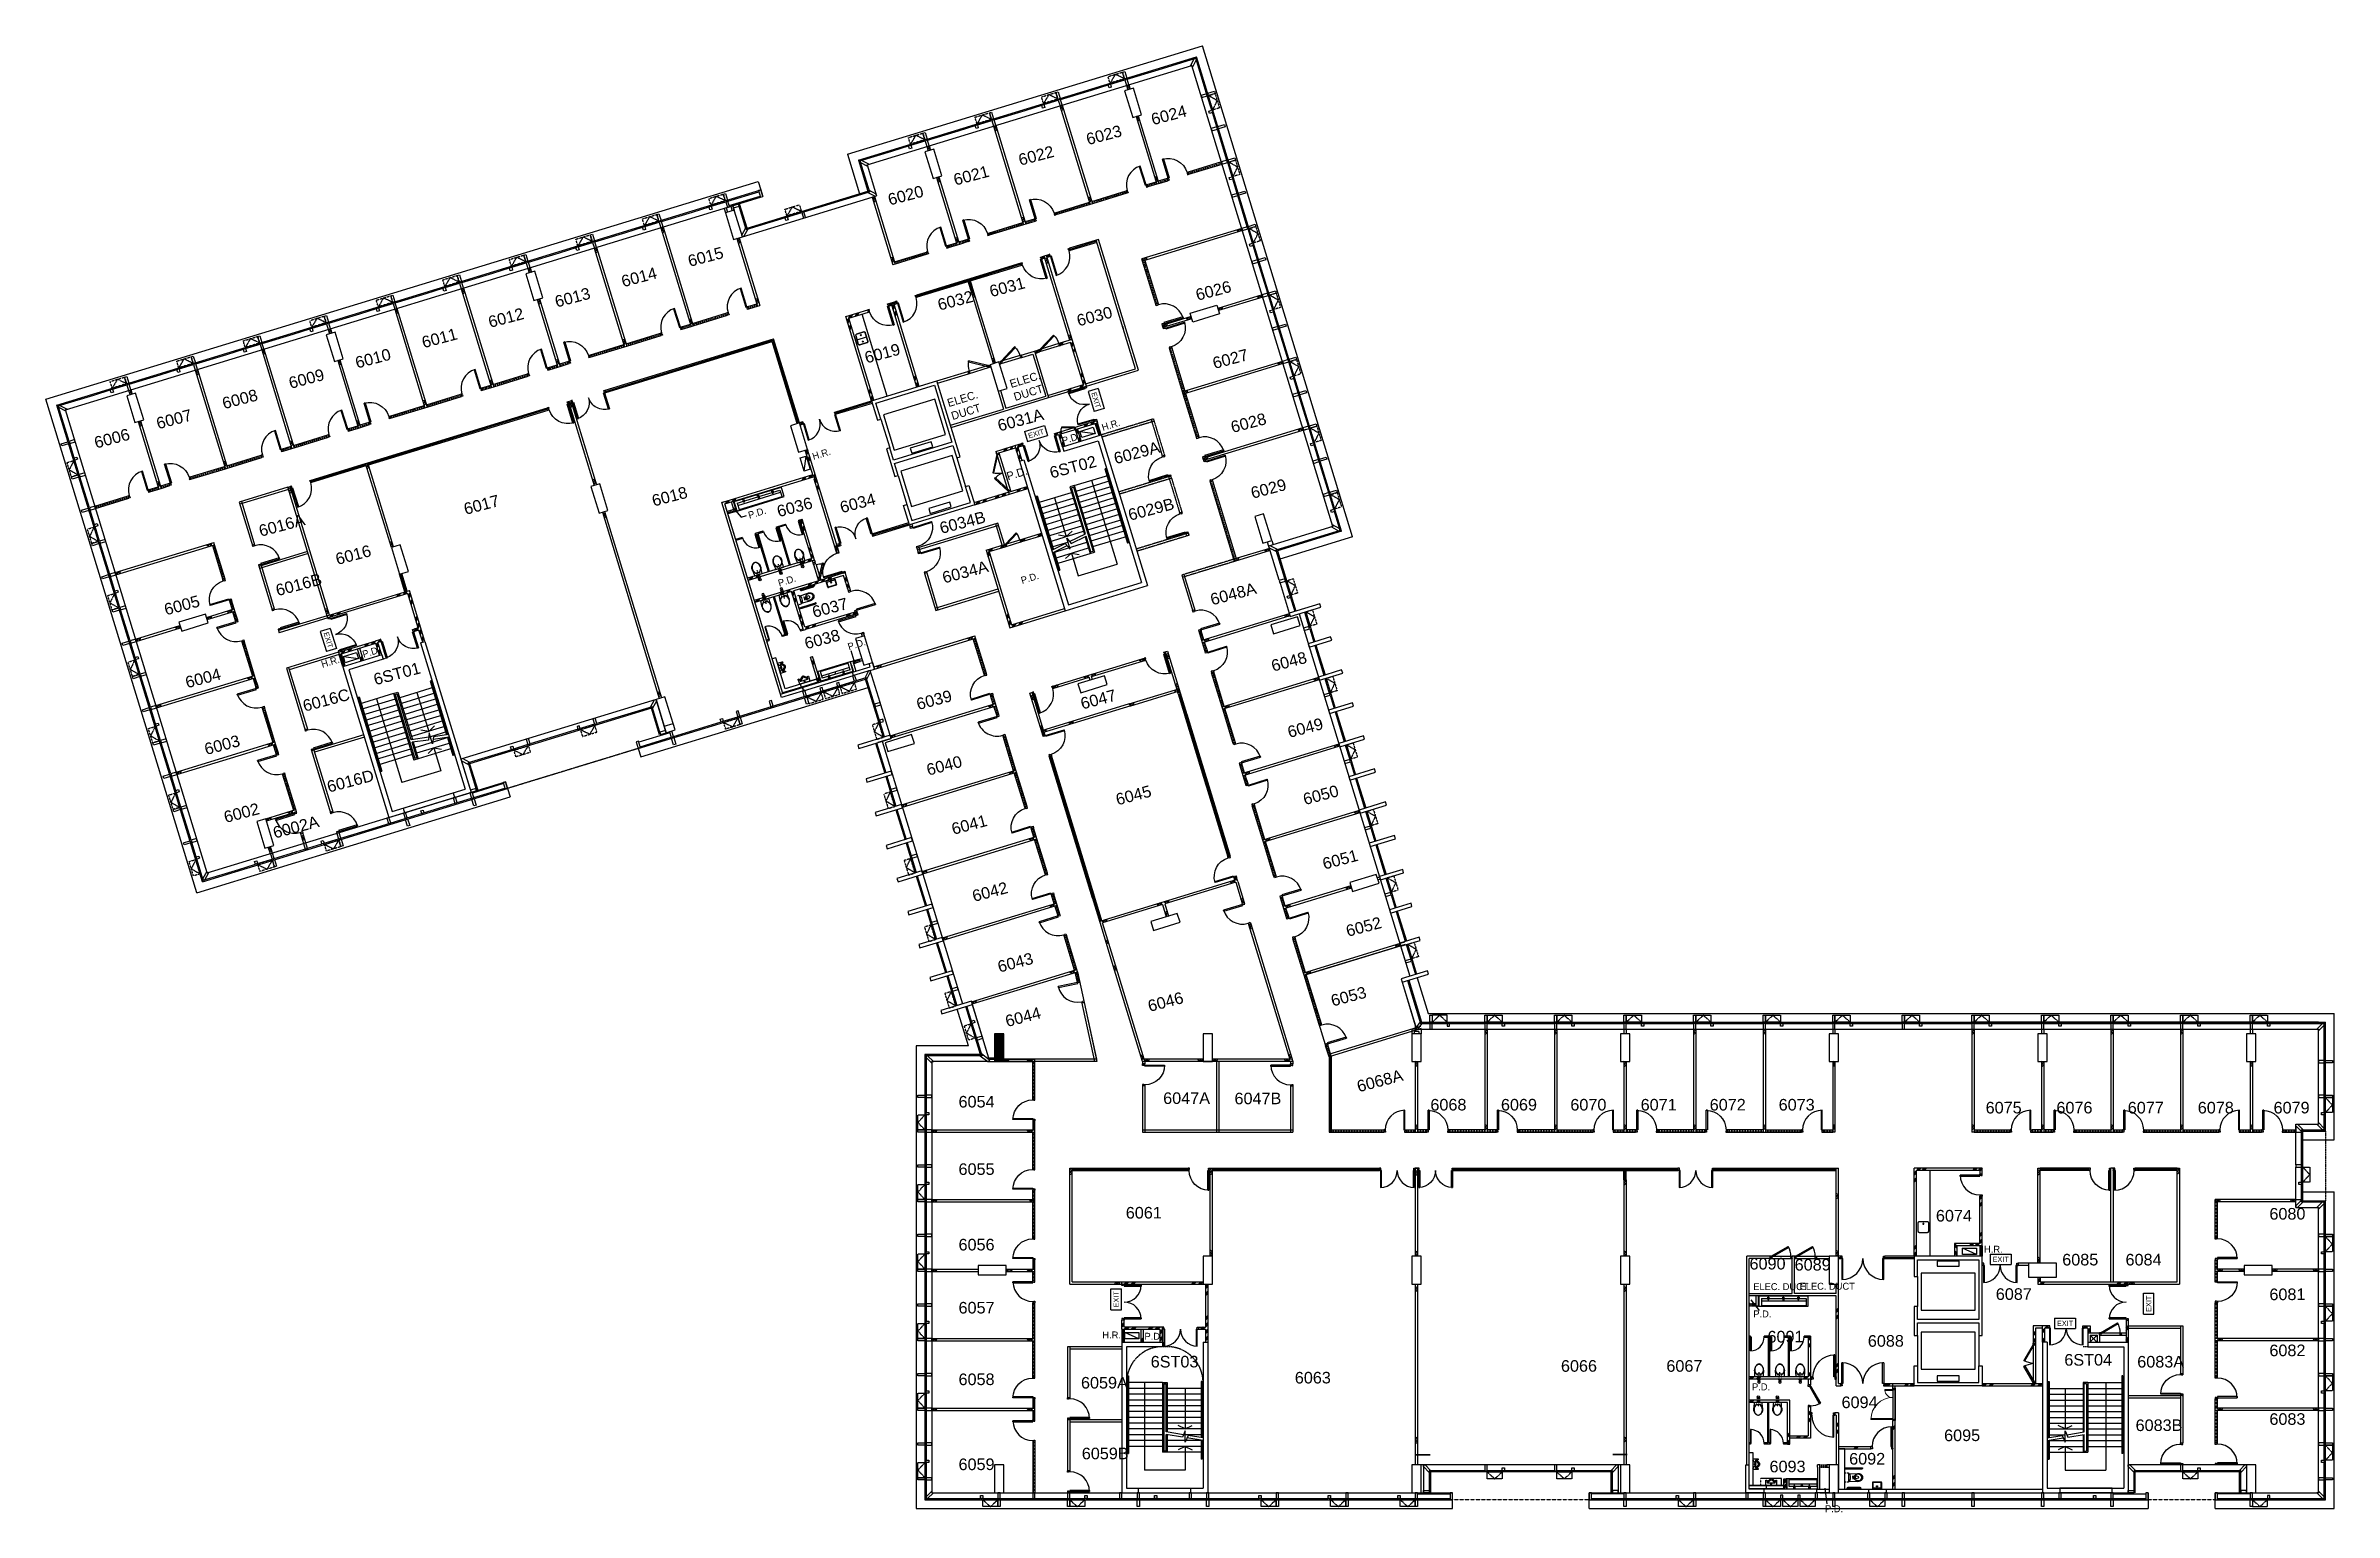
# Model space of a CAD drawing. Header units: millimetres. Extents: x 0 to 98691, y 3071 to 66337.
import ezdxf
from ezdxf.enums import TextEntityAlignment as Align

# ---------------------------------------------------------------- set-up
doc = ezdxf.new("R2010")
doc.units = ezdxf.units.MM
for name, pattern in [('CENTER', [50.8, 31.75, -6.35, 6.35, -6.35]), ('HIDDEN', [9.525, 6.35, -3.175]), ('HIDDEN2', [4.7625, 3.175, -1.5875]), ('HIDDENX2', [0.75, 0.5, -0.25])]:
    doc.linetypes.add(name, pattern=pattern)
doc.layers.get('Defpoints').update_dxf_attribs({"color": 8})
doc.layers.add('COL-10_REV H', color=8, linetype='Continuous', lineweight=35)
for name, color, linetype in [('DLN041_3', 8, 'Continuous'), ('DLN041__', 8, 'Continuous'), ('DLN044__', 8, 'Continuous'), ('DLN061__', 8, 'Continuous'), ('DLN08291', 8, 'Continuous'), ('DLN210__', 8, 'Continuous'), ('DLN220_1', 8, 'Continuous'), ('DLN220__', 8, 'Continuous'), ('DLN228__', 8, 'Continuous'), ('DLN240_1', 8, 'Continuous'), ('DLN240__', 8, 'Continuous'), ('DLN280__', 8, 'Continuous'), ('DLN314__', 8, 'Continuous'), ('DLN315__', 8, 'Continuous'), ('DLN325__', 8, 'Continuous'), ('DLN580__', 8, 'Continuous'), ('DLN583__', 8, 'Continuous'), ('DLN661__', 8, 'Continuous'), ('DLN740__', 8, 'Continuous'), ('FITDOOR', 8, 'Continuous'), ('FURNITURE', 8, 'Continuous'), ('PLUMB', 8, 'Continuous'), ('sani02', 8, 'Continuous')]:
    doc.layers.add(name, color=color, linetype=linetype)
doc.styles.add('ROMANS', font='swissl.ttf')
doc.styles.add('SWIS721LT450', font='swissl.ttf')
doc.styles.add('SWIS721LT750', font='swissl.ttf')
doc.dimstyles.new('INTDIM', dxfattribs={"dimtxt": 300, "dimasz": 200, "dimexe": 200, "dimexo": 200, "dimgap": 100, "dimtad": 1, "dimdec": 0, "dimzin": 0, "dimdsep": 46, "dimtxsty": 'SWIS721LT450', "dimblk": 'DIMARR', "dimcen": 200, "dimclrd": 1, "dimclre": 1, "dimclrt": 256, "dimaunit": 1, "dimadec": 3, "dimazin": 0, "dimtfac": 1, "dimtdec": 0, "dimtix": 1, "dimtmove": 2, "dimatfit": 0, "dimfxl": 1, "dimtolj": 1, "dimtzin": 0, "dimarcsym": 0})

msp = doc.modelspace()

# ---------------------------------------------------------------- texts
at = {"layer": 'DLN041_3', "style": 'SWIS721LT750'}
for s, rotation, p in [('6024', 14.7636, (47746, 62907)), ('6023', 14.7636, (44946, 62049)), ('6022', 14.7636, (42024, 61160)), ('6020', 14.7636, (36396, 59445)), ('6021', 14.7636, (39224, 60304)), ('6015', 14.7636, (27768, 56795)), ('6014', 14.7636, (24899, 55918)), ('6031', 14.7636, (40774, 55489)), ('6013', 14.7636, (22030, 55041)), ('6032', 14.7636, (38540, 54907)), ('6026', 14.7636, (49668, 55334)), ('6012', 14.7636, (19161, 54164)), ('6030', 14.7636, (44538, 54227)), ('6011', 14.7636, (16292, 53287)), ('6019', 14.7636, (35391, 52629)), ('6009', 14.7636, (10555, 51533)), ('6010', 14.7636, (13424, 52410)), ('6027', 14.7636, (50398, 52391)), ('6008', 14.7636, (7686, 50655)), ('6007', 14.7636, (4845, 49789)), ('6031A', 14.7636, (41125, 49696)), ('6028', 14.7636, (51180, 49630)), ('6006', 14.7636, (2167, 48959)), ('6ST02', 14.7636, (43369, 47664)), ('6029A', 14.7636, (46136, 48281)), ('6029', 14.7636, (52043, 46791)), ('6017', 14.7636, (18104, 46098)), ('6018', 14.7636, (26217, 46456)), ('6036', 14.7636, (31609, 45997)), ('6034', 14.7636, (34327, 46168)), ('6029B', 14.7636, (46756, 45843)), ('6016A', 14.7636, (9266, 45153)), ('6034B', 14.7636, (38625, 45274)), ('6016', 14.7636, (12574, 43935)), ('6016B', 14.7636, (9995, 42590)), ('6034A', 14.7636, (38741, 43138)), ('6005', 14.7636, (5183, 41761)), ('6037', 14.7636, (33129, 41655)), ('6048A', 14.7636, (50300, 42193)), ('6038', 14.7636, (32796, 40297)), ('6ST01', 14.7636, (14215, 38746)), ('6048', 14.7636, (52927, 39332)), ('6004', 14.7636, (6096, 38616)), ('6016C', 14.7636, (11161, 37606)), ('6039', 14.7636, (37623, 37677)), ('6047', 14.7636, (44703, 37702)), ('6003', 14.7636, (6918, 35737)), ('6049', 14.7636, (53629, 36474)), ('6040', 14.7636, (38058, 34845)), ('6016D', 14.7636, (12206, 34114)), ('6002', 14.7636, (7756, 32805)), ('6045', 14.7636, (46222, 33564)), ('6050', 14.7636, (54299, 33577)), ('6002A', 14.7636, (9876, 32135)), ('6041', 14.7636, (39139, 32294)), ('6051', 14.7636, (55137, 30793)), ('6042', 14.7636, (40033, 29400)), ('6052', 14.7636, (56149, 27892)), ('6043', 14.7636, (41127, 26349)), ('6053', 14.7636, (55498, 24887)), ('6044', 14.7636, (41457, 24000)), ('6046', 14.7636, (47604, 24653)), ('6068A', 14.7636, (56621, 21187)), ('6054', 0.15336, (39364, 20530)), ('6047A', 0.15336, (48189, 20683)), ('6047B', 0.15336, (51266, 20670)), ('6068', 0.15336, (59713, 20400)), ('6069', 0.15336, (62756, 20400)), ('6070', 0.15336, (65749, 20400)), ('6071', 0.15336, (68781, 20400)), ('6072', 0.15336, (71759, 20400)), ('6073', 0.15336, (74732, 20400)), ('6075', 0.15336, (83659, 20274)), ('6076', 0.15336, (86711, 20274)), ('6077', 0.15336, (89787, 20274)), ('6078', 0.15336, (92807, 20274)), ('6079', 0.15336, (96076, 20274)), ('6055', 0.15336, (39364, 17622)), ('6061', 0.15336, (46577, 15740)), ('6074', 0.15336, (81514, 15612)), ('6080', 0.15336, (95896, 15695)), ('6056', 0.15336, (39364, 14364)), ('6090', 0.15336, (73476, 13541)), ('6089', 0.15336, (75422, 13496)), ('6085', 0.15336, (86962, 13716)), ('6084', 0.15336, (89691, 13716)), ('6057', 0.15336, (39364, 11643)), ('6087', 0.15336, (84097, 12231)), ('6081', 0.15336, (95896, 12220)), ('6091', 0.15336, (74251, 10394)), ('6088', 0.15336, (78578, 10210)), ('6ST04', 0.15336, (87052, 9394)), ('6082', 0.15336, (95896, 9801)), ('6058', 0.15336, (39364, 8554)), ('6059A', 0.15336, (44645, 8406)), ('6ST03', 0.15336, (47652, 9314)), ('6063', 0.15336, (53867, 8624)), ('6066', 0.15336, (65344, 9131)), ('6067', 0.15336, (69890, 9131)), ('6083A', 0.15336, (90197, 9312)), ('6094', 0.15336, (77445, 7562)), ('6083B', 0.15336, (90126, 6573)), ('6083', 0.15336, (95896, 6839)), ('6095', 0.15336, (81868, 6138)), ('6059', 0.15336, (39364, 4887)), ('6059B', 0.15336, (44680, 5354)), ('6093', 0.15336, (74338, 4792)), ('6092', 0.15336, (77773, 5126))]:
    msp.add_text(s, height=500, rotation=rotation, dxfattribs=at).set_placement(p)
at = {"layer": 'DLN041__', "attachment_point": 7, "rotation": 17, "style": 'SWIS721LT750'}
for s, insert, char_height, width in [('{\\fUnivers|b0|i0|c0|p34;ELEC. DUCT}', (39111, 50183), 350, 2604.88), ('{\\fUnivers|b0|i0|c0|p34;ELEC. DUCT}', (41807, 51007), 350, 2604.88), ('{\\fUnivers|b0|i0|c0|p34;P.D.}', (43882, 49143), 300, 2604.88), ('{\\fUnivers|b0|i0|c0|p34;P.D.}', (41500, 47584), 350, 2604.88), ('{\\fUnivers|b0|i0|c0|p34;P.D.}', (30345, 45931), 300, 1310.63), ('{\\fUnivers|b0|i0|c0|p34;P.D.}', (42107, 43118), 300, 1310.63), ('{\\fUnivers|b0|i0|c0|p34;P.D.}', (34640, 40256), 300, 1310.63), ('{\\fUnivers|b0|i0|c0|p34;P.D.}', (13711, 39932), 300, 2604.88)]:
    msp.add_mtext(s, dxfattribs=dict(at, insert=insert, char_height=char_height, width=width))
at = {"layer": 'DLN041__', "char_height": 300, "attachment_point": 7, "style": 'SWIS721LT750'}
for s, insert, width in [('{\\fUnivers|b0|i0|c0|p34;ELEC. DUCT}', (73635, 12649), 2280.05), ('{\\fUnivers|b0|i0|c0|p34;ELEC. DUCT}', (75633, 12666), 2280.05), ('{\\fUnivers|b0|i0|c0|p34;P.D.}', (73639, 11477), 1310.63), ('{\\fUnivers|b0|i0|c0|p34;P.D.}', (47384, 10511), 2604.88), ('{\\fUnivers|b0|i0|c0|p34;P.D. }', (73584, 8331), 1310.63), ('{\\fUnivers|b0|i0|c0|p34;P.D.}', (76730, 3071), 1310.63)]:
    msp.add_mtext(s, dxfattribs=dict(at, insert=insert, width=width))
at = {"layer": 'DLN044__', "insert": (31633, 43002), "char_height": 300, "width": 1310.63, "attachment_point": 7, "rotation": 17, "style": 'SWIS721LT750'}
msp.add_mtext('{\\fUnivers|b0|i0|c0|p34;P.D.}', dxfattribs=at)
at = {"layer": 'DLN580__', "char_height": 300, "width": 2017.31, "attachment_point": 7, "style": 'SWIS721LT750'}
for insert, rotation in [((45591, 49718), 17), ((33110, 48469), 17), ((11931, 39498), 17), ((83590, 14267), 0.03242), ((45567, 10568), 0.03242)]:
    msp.add_mtext('{\\fUnivers|b0|i0|c0|p34;H.R.}', dxfattribs=dict(at, insert=insert, rotation=rotation))

# ---------------------------------------------------------------- blocks, each defined once
blk = doc.blocks.new('DR1CR2')
at = {"layer": 'FITDOOR'}
for p, q in [((-50, 0), (-50, -50)), ((-50, 0), (0, 0)), ((0, 0), (0, -25)), ((-62.5, -50), (-50, -50)), ((-62.5, -50), (-62.5, -100)), ((-62.5, -100), (0, -100)), ((-12, -25), (0, -25)), ((-12, -75), (0, -75)), ((0, -75), (0, -100))]:
    blk.add_line(p, q, dxfattribs=at)
blk = doc.blocks.new('DR1AD')
at = {"layer": 'FITDOOR'}
for p, q in [((-45, 1), (0, 1)), ((-45, 1), (-45, 0)), ((-45, 0), (0, 0)), ((0, 0), (0, 1))]:
    blk.add_line(p, q, dxfattribs=at)
blk = doc.blocks.new('DR1AM')
at = {"layer": 'FITDOOR'}
blk.add_arc((0, 0), 1, 90, 180, dxfattribs=at)
blk = doc.blocks.new('DR1CL2')
at = {"layer": 'FITDOOR'}
for p, q in [((50, 0), (0, 0)), ((0, 0), (0, -25)), ((50, 0), (50, -50)), ((12, -25), (0, -25)), ((0, -75), (0, -100)), ((12, -75), (0, -75)), ((62.5, -100), (0, -100)), ((62.5, -50), (50, -50)), ((62.5, -50), (62.5, -100))]:
    blk.add_line(p, q, dxfattribs=at)
blk = doc.blocks.new('DR1CD')
at = {"layer": 'FITDOOR'}
for p, q in [((0, 1), (45, 1)), ((0, 1), (0, 0)), ((0, 0), (45, 0)), ((45, 0), (45, 1))]:
    blk.add_line(p, q, dxfattribs=at)
blk = doc.blocks.new('DR2M')
at = {"layer": 'FITDOOR'}
for centre, start, end in [((0, 0), 0, 90), ((1, 0), 90, 180)]:
    blk.add_arc(centre, 0.5, start, end, dxfattribs=at)
blk = doc.blocks.new('FSEX-V01')
at = {"layer": 'DLN580__'}
for p, q in [((0, 300), (0, 0)), ((0, 300), (600, 300)), ((0, 0), (600, 0)), ((600, 300), (600, 0))]:
    blk.add_line(p, q, dxfattribs=at)
at = {"layer": 'DLN580__', "style": 'ROMANS'}
blk.add_text('EXIT', height=150, dxfattribs=at).set_placement((300, 150), align=Align.MIDDLE)
blk = doc.blocks.new('FSHR-V01')
at = {"layer": 'DLN580__'}
for p, q in [((0, 0), (600, -273)), ((0, 0), (600, 0)), ((0, -273), (0, 0)), ((600, 0), (600, -273)), ((600, -273), (0, -273))]:
    blk.add_line(p, q, dxfattribs=at)
blk = doc.blocks.new('A$C52057890')
at = {"layer": 'DLN220__'}
blk.add_line((-1850, 100), (-1750, 100), dxfattribs=at)
at = {"layer": 'DLN315__', "xscale": -1}
for p, rotation in [((-1750, 1650), 269.9999999966649), ((1550, 0), 179.9999999966649)]:
    blk.add_blockref('DR1CR2', p, dxfattribs=dict(at, rotation=rotation))
at = {"layer": 'DLN315__', "xscale": -1450, "yscale": 1450, "zscale": 1450}
for p, rotation in [((-1750, 150), 270.0000000000046), ((50, 0), 180.0000000000046)]:
    blk.add_blockref('DR2M', p, dxfattribs=dict(at, rotation=rotation))
at = {"layer": 'DLN315__', "xscale": -1, "yscale": 725.0000000000109}
for name, p, rotation in [('DR1AD', (-1750, 1600), 270), ('DR1CD', (-1750, 150), 270), ('DR1CD', (50, 0), 180), ('DR1AD', (1500, 0), 180)]:
    blk.add_blockref(name, p, dxfattribs=dict(at, rotation=rotation))
at = {"layer": 'DLN315__'}
for p, rotation in [((-1750, 100), 270.0000000033351), ((0, 0), 180.0000000033351)]:
    blk.add_blockref('DR1CR2', p, dxfattribs=dict(at, rotation=rotation))
blk = doc.blocks.new('WINDOW-OPEN')
at = {"layer": 'DLN314__', "linetype": 'HIDDEN2', "ltscale": 0.05}
blk.add_lwpolyline([(650, 0), (0, 0), (0, 300), (650, 300)], close=True, dxfattribs=at)
blk.add_lwpolyline([(650, 0), (325, 300), (0, 0)], dxfattribs=at)
blk = doc.blocks.new('SANSS-V01')
at = {"layer": 'DLN740__'}
blk.add_lwpolyline([(192, 482), (-192, 482, 0.414214), (-240, 434), (-240, 98, 0.414214), (-192, 50), (192, 50, 0.414214), (240, 98), (240, 434, 0.414214)], format="xyb", close=True, dxfattribs=at)
blk.add_circle((-144, 266), 24, dxfattribs=at)
blk = doc.blocks.new('ghj')
at = {"layer": 'DLN314__'}
blk.add_line((36950, 50), (36950, 0), dxfattribs=at)
blk.add_lwpolyline([(37000, 50), (37000, 200), (36900, 200), (36900, 50)], close=True, dxfattribs=at)
blk = doc.blocks.new('dh')
at = {"layer": 'DLN314__'}
blk.add_line((38450, 50), (38450, 0), dxfattribs=at)
blk.add_lwpolyline([(38500, 50), (38500, 300), (38400, 300), (38400, 50)], close=True, dxfattribs=at)
blk = doc.blocks.new('314-1')
at = {"layer": 'DLN314__'}
blk.add_line((-250, -250), (-300, -300), dxfattribs=at)
blk.add_lwpolyline([(71, 0), (0, 0), (0, 71), (-250, -179), (-250, -250), (-179, -250)], close=True, dxfattribs=at)
blk = doc.blocks.new('314')
at = {"layer": 'DLN314__'}
blk.add_line((600, -250), (600, -300), dxfattribs=at)
for points in [[(650, 0), (550, 0), (550, -250), (650, -250)], [(650, -600), (550, -600), (550, -300), (650, -300)]]:
    blk.add_lwpolyline(points, close=True, dxfattribs=at)
blk = doc.blocks.new('A$C0C2C65A8')
at = {"layer": 'DLN314__'}
blk.add_line((50, 0), (50, -50), dxfattribs=at)
blk.add_lwpolyline([(0, 125), (100, 125), (100, 0), (0, 0)], close=True, dxfattribs=at)
blk = doc.blocks.new('210')
at = {"layer": 'DLN314__'}
blk.add_line((1350, -250), (1350, -300), dxfattribs=at)
blk.add_lwpolyline([(1300, -125), (1400, -125), (1400, -250), (1300, -250)], close=True, dxfattribs=at)
blk = doc.blocks.new('wc-new')
at = {"layer": 'DLN740__', "linetype": 'HIDDEN2', "ltscale": 0.01}
for p, q in [((-75, 50), (150, 50)), ((-75, 0), (347, 0)), ((-75, -50), (150, -50))]:
    blk.add_line(p, q, dxfattribs=at)
at = {"layer": 'DLN740__', "linetype": 'ByBlock'}
blk.add_line((150, 171), (150, -171), dxfattribs=at)
for points in [[(261, 64), (231, 64, -1), (231, 88), (261, 88)], [(277, 113), (277, 124, -0.294171), (573, 165, -0.11195), (681, 82, -0.35994), (681, -82, -0.11195), (573, -165, -0.294171), (277, -124), (277, -113)], [(261, -64), (231, -64, 1), (231, -88), (261, -88)]]:
    blk.add_lwpolyline(points, format="xyb", dxfattribs=at)
blk.add_lwpolyline([(570, 157, 0.325454), (261, 96), (261, -96, 0.325454), (570, -157, 0.11195), (675, -76, 0.35994), (675, 76, 0.11195)], format="xyb", close=True, dxfattribs=at)
blk.add_circle((-75, 0), 50, dxfattribs=at)
for centre, start, end in [((769, -6996), 92.61819, 94.9339), ((769, 6996), 265.0661, 267.38181)]:
    blk.add_arc(centre, 7194, start, end, dxfattribs=at)
blk = doc.blocks.new('314-2')
at = {"layer": 'DLN314__'}
blk.add_line((-375, 199), (-312, 166), dxfattribs=at)
blk.add_lwpolyline([(-333, 234), (-312, 166), (-380, 145), (-68, -21), (0, 0), (-21, 68)], close=True, dxfattribs=at)
blk = doc.blocks.new('g')
at = {"layer": 'DLN061__'}
for p, q in [((-200, 0), (-100, 100)), ((-150, 0), (-50, 100)), ((-100, 0), (0, 100)), ((100, 0), (200, 100)), ((150, 0), (250, 100)), ((200, 0), (300, 100))]:
    blk.add_line(p, q, dxfattribs=at)
blk = doc.blocks.new('af')
at = {"layer": 'DLN061__'}
for p, q in [((0, 0), (100, 58)), ((0, 0), (100, -58)), ((0, -115), (100, -58)), ((0, -115), (100, -173))]:
    blk.add_line(p, q, dxfattribs=at)
blk = doc.blocks.new('DIMARR')
for p, q in [((-1, 0.25), (0, 0)), ((-1, 0), (0, 0)), ((0, 0), (-1, -0.25))]:
    blk.add_line(p, q)
blk = doc.blocks.new('DR1CM')
at = {"layer": 'FITDOOR'}
blk.add_arc((0, 0), 1, 0, 90, dxfattribs=at)
blk = doc.blocks.new('950 door')
at = {"layer": 'FITDOOR', "xscale": -1, "rotation": 197.0000000012496}
for name, p in [('DR1CL2', (-220520, 55219)), ('DR1CR2', (-219516, 55526))]:
    blk.add_blockref(name, p, dxfattribs=at)
at = {"layer": 'FITDOOR', "xscale": -950.0000000000001, "yscale": 950.0000000000001, "zscale": 950, "rotation": 197.0000000012496}
blk.add_blockref('DR1CM', (-220472, 55234), dxfattribs=at)
at = {"layer": 'FITDOOR', "xscale": -1, "yscale": 950.0000000000001, "rotation": 197.0000000012496}
blk.add_blockref('DR1CD', (-220472, 55234), dxfattribs=at)
blk = doc.blocks.new('TJTI')
at = {"layer": 'DLN740__'}
for p, q in [((-202095, 46258), (-202057, 46270)), ((-202083, 46220), (-202045, 46232)), ((-201889, 45757), (-202033, 46225)), ((-201851, 45768), (-201994, 46237)), ((-201934, 45732), (-201896, 45744)), ((-201922, 45694), (-201884, 45706))]:
    blk.add_line(p, q, dxfattribs=at)
for centre, radius, start, end in [((-202042, 46222), 50, 17, 107), ((-202042, 46222), 10, 17, 107), ((-201899, 45754), 10, 287, 17), ((-201899, 45754), 50, 287, 17)]:
    blk.add_arc(centre, radius, start, end, dxfattribs=at)
blk = doc.blocks.new('12435')
at = {"layer": 'DLN740__', "linetype": 'ByBlock'}
for p, q in [((-201468, 45578), (-201596, 45957)), ((-201123, 45683), (-201506, 45566)), ((-201506, 45566), (-201487, 45504)), ((-201473, 45458), (-201461, 45420)), ((-201461, 45420), (-201078, 45537)), ((-201161, 45672), (-201267, 46057)), ((-201104, 45621), (-201123, 45683)), ((-201078, 45537), (-201090, 45575))]:
    blk.add_line(p, q, dxfattribs=at)
at = {"layer": 'DLN740__'}
for p, q in [((-200945, 45707), (-201126, 46300)), ((-200907, 45719), (-201088, 46312)), ((-200907, 45583), (-200945, 45707)), ((-200869, 45594), (-200907, 45719))]:
    blk.add_line(p, q, dxfattribs=at)
at = {"layer": 'DLN740__', "linetype": 'ByBlock'}
for points in [[(-201353, 45922), (-201449, 45893), (-201475, 45979)], [(-201161, 45672), (-201468, 45578)], [(-201371, 45811), (-201300, 45833), (-201443, 45789)], [(-201379, 46008), (-201353, 45922)]]:
    blk.add_lwpolyline(points, dxfattribs=at)
blk.add_arc((-201427, 45994), 50, 16.99991, 196.99991, dxfattribs=at)
at = {"layer": 'DLN740__'}
for centre in [(-201107, 46306), (-200926, 45713)]:
    blk.add_arc(centre, 20, 17, 197, dxfattribs=at)
at = {"layer": 'DLN740__', "linetype": 'ByBlock'}
blk.add_ellipse((-201435, 46019), major_axis=(50, -162), ratio=0.819357, dxfattribs=at)
at = {"layer": 'DLN740__', "linetype": 'ByBlock', "extrusion": (0, 0, -1)}
blk.add_ellipse((-201326, 45663), major_axis=(147, 45), ratio=0.354279, start_param=3.141593, end_param=6.283185, dxfattribs=at)
at = {"layer": 'DLN740__', "linetype": 'ByBlock'}
blk.add_open_spline([(-201267, 46057), (-201269, 46066), (-201272, 46074), (-201280, 46095), (-201285, 46108), (-201299, 46131), (-201307, 46142), (-201324, 46162), (-201333, 46171), (-201351, 46185), (-201360, 46192), (-201378, 46202), (-201388, 46206), (-201406, 46213), (-201415, 46215), (-201434, 46219), (-201443, 46219), (-201460, 46219), (-201467, 46218), (-201482, 46216), (-201489, 46214), (-201504, 46210), (-201511, 46207), (-201526, 46199), (-201535, 46194), (-201550, 46181), (-201558, 46174), (-201571, 46159), (-201577, 46151), (-201587, 46133), (-201592, 46124), (-201600, 46105), (-201603, 46095), (-201607, 46074), (-201609, 46063), (-201610, 46042), (-201610, 46031), (-201608, 46010), (-201607, 45999), (-201602, 45978), (-201599, 45967), (-201596, 45957), (-201596, 45957), (-201596, 45957)], degree=3, knots=[1.508404, 1.508404, 1.508404, 1.508404, 1.63987, 1.63987, 1.851584, 1.851584, 2.059939, 2.059939, 2.255491, 2.255491, 2.428332, 2.428332, 2.594724, 2.594724, 2.750219, 2.750219, 2.905713, 2.905713, 3.030483, 3.030483, 3.155252, 3.155252, 3.280022, 3.280022, 3.446083, 3.446083, 3.612144, 3.612144, 3.778205, 3.778205, 3.944266, 3.944266, 4.110327, 4.110327, 4.276389, 4.276389, 4.44245, 4.44245, 4.608511, 4.608511, 4.774572, 4.774572, 4.774836, 4.774836, 4.774836, 4.774836], dxfattribs=at)
blk = doc.blocks.new('b')
at = {"layer": 'DLN061__'}
for p, q in [((0, 0), (100, 100)), ((50, 0), (150, 100)), ((100, 0), (200, 100)), ((300, 0), (400, 100)), ((350, 0), (450, 100)), ((400, 0), (500, 100))]:
    blk.add_line(p, q, dxfattribs=at)
blk = doc.blocks.new('UP1')
at = {"layer": 'PLUMB'}
for points in [[(174, -130, 0.355245), (154, -114), (-154, -114, 0.355245), (-174, -130), (-193, -221, -0.355529), (-202, -229), (-220, -229, -0.414214), (-230, -219), (-230, 0), (230, 0), (230, -219, -0.414214), (220, -229), (202, -229, -0.355529), (193, -221), (174, -130)], [(-181, -163), (-32, -288, 0.364844), (32, -288), (181, -163)], [(-166, -118), (-13, -248, 0.364844), (13, -248), (166, -118)]]:
    blk.add_lwpolyline(points, format="xyb", dxfattribs=at)
blk.add_circle((0, -64), 20.5, dxfattribs=at)

# ---------------------------------------------------------------- linework, layer by layer
msp.add_line((79761, 7022), (79661, 7022))
at = {"layer": 'COL-10_REV H'}
for points in [[(59086, 5541), (59697, 5541)], [(67578, 5567), (68195, 5567)]]:
    msp.add_lwpolyline(points, dxfattribs=at)
at = {"layer": 'Defpoints'}
for p, q in [((88561, 10712), (88561, 10812)), ((89511, 10712), (89511, 10812))]:
    msp.add_line(p, q, dxfattribs=at)
at = {"layer": 'DLN061__'}
for p, q in [((46712, 64629), (46633, 64545)), ((46746, 64519), (46633, 64545)), ((46712, 64629), (46660, 64641)), ((46746, 64519), (46667, 64434)), ((43852, 63722), (43739, 63748)), ((43852, 63722), (43773, 63638)), ((43886, 63612), (43773, 63638)), ((43886, 63612), (43807, 63527)), ((47130, 63261), (47018, 63287)), ((47130, 63261), (47051, 63176)), ((47164, 63150), (47051, 63176)), ((40983, 62845), (40870, 62871)), ((40983, 62845), (40904, 62761)), ((41017, 62735), (40904, 62761)), ((41017, 62735), (40938, 62650)), ((47164, 63150), (47085, 63066)), ((38114, 61968), (38002, 61994)), ((38114, 61968), (38035, 61884)), ((38148, 61858), (38035, 61884)), ((38148, 61858), (38111, 61818)), ((38523, 60629), (38411, 60655)), ((38523, 60629), (38445, 60545)), ((38557, 60519), (38445, 60545)), ((38557, 60519), (38478, 60434)), ((47925, 60660), (47813, 60686)), ((47925, 60660), (47846, 60576)), ((47959, 60550), (47846, 60576)), ((47959, 60550), (47880, 60465)), ((35750, 59781), (35638, 59807)), ((35750, 59781), (35671, 59697)), ((35784, 59671), (35671, 59697)), ((35784, 59671), (35705, 59586)), ((45056, 59783), (44944, 59809)), ((45056, 59783), (44977, 59699)), ((45090, 59673), (44977, 59699)), ((45090, 59673), (45011, 59588)), ((26638, 58460), (26526, 58486)), ((26638, 58460), (26560, 58375)), ((26672, 58349), (26560, 58375)), ((26672, 58349), (26593, 58265)), ((42187, 58906), (42075, 58932)), ((42187, 58906), (42109, 58822)), ((42221, 58796), (42109, 58822)), ((42221, 58796), (42142, 58711)), ((51442, 58313), (51357, 58392)), ((51442, 58313), (51468, 58425)), ((51552, 58347), (51468, 58425)), ((51552, 58347), (51578, 58459)), ((23769, 57582), (23657, 57608)), ((23769, 57582), (23691, 57498)), ((23803, 57472), (23691, 57498)), ((23803, 57472), (23725, 57388)), ((29917, 57998), (29804, 58024)), ((29917, 57998), (29838, 57913)), ((29950, 57887), (29838, 57913)), ((29950, 57887), (29872, 57803)), ((39318, 58029), (39206, 58055)), ((39318, 58029), (39240, 57945)), ((39352, 57919), (39240, 57945)), ((39352, 57919), (39273, 57834)), ((20901, 56705), (20788, 56731)), ((20901, 56705), (20822, 56621)), ((20934, 56595), (20822, 56621)), ((20934, 56595), (20898, 56556)), ((36545, 57181), (36433, 57207)), ((36545, 57181), (36466, 57097)), ((36579, 57071), (36466, 57097)), ((36579, 57071), (36500, 56986)), ((43197, 57143), (43084, 57169)), ((43197, 57143), (43118, 57059)), ((43231, 57033), (43118, 57059)), ((43231, 57033), (43152, 56948)), ((47359, 57065), (47275, 57143)), ((47359, 57065), (47385, 57177)), ((47470, 57098), (47385, 57177)), ((47470, 57098), (47496, 57211)), ((18032, 55828), (17919, 55854)), ((18032, 55828), (17953, 55744)), ((18065, 55718), (17953, 55744)), ((18065, 55718), (17987, 55633)), ((21310, 55367), (21197, 55393)), ((21310, 55367), (21231, 55282)), ((21344, 55256), (21231, 55282)), ((30712, 55398), (30599, 55424)), ((30712, 55398), (30633, 55313)), ((30745, 55287), (30633, 55313)), ((30745, 55287), (30667, 55203)), ((36486, 55152), (36552, 55277)), ((40044, 55656), (39931, 55682)), ((40044, 55656), (39965, 55572)), ((40077, 55546), (39965, 55572)), ((40077, 55546), (39999, 55462)), ((52319, 55444), (52235, 55523)), ((52319, 55444), (52345, 55556)), ((52429, 55478), (52345, 55556)), ((52429, 55478), (52455, 55590)), ((15163, 54951), (15050, 54977)), ((15163, 54951), (15084, 54867)), ((15197, 54841), (15084, 54867)), ((15197, 54841), (15118, 54756)), ((21344, 55256), (21265, 55172)), ((27843, 54521), (27730, 54546)), ((27843, 54521), (27764, 54436)), ((27876, 54410), (27764, 54436)), ((27876, 54410), (27798, 54326)), ((34564, 54460), (34631, 54585)), ((34579, 54412), (34645, 54537)), ((34593, 54364), (34660, 54489)), ((34631, 54585), (34697, 54710)), ((34652, 54173), (34718, 54298)), ((34678, 54599), (34745, 54724)), ((34726, 54614), (34793, 54739)), ((34917, 54672), (34984, 54797)), ((34965, 54687), (35032, 54812)), ((35013, 54702), (35079, 54826)), ((36390, 55123), (36457, 55248)), ((36438, 55137), (36504, 55262)), ((36515, 55056), (36581, 55181)), ((36530, 55008), (36596, 55133)), ((36544, 54961), (36611, 55085)), ((36603, 54769), (36669, 54894)), ((36617, 54722), (36684, 54846)), ((36632, 54674), (36698, 54799)), ((48237, 54196), (48262, 54308)), ((48347, 54229), (48262, 54308)), ((48347, 54229), (48373, 54342)), ((49259, 54508), (49174, 54587)), ((49259, 54508), (49285, 54621)), ((49369, 54542), (49285, 54621)), ((49369, 54542), (49395, 54655)), ((50627, 54927), (50543, 55005)), ((50627, 54927), (50653, 55039)), ((50738, 54960), (50653, 55039)), ((50738, 54960), (50764, 55073)), ((12294, 54074), (12181, 54100)), ((12294, 54074), (12215, 53990)), ((12328, 53964), (12215, 53990)), ((12328, 53964), (12291, 53924)), ((24974, 53643), (24861, 53669)), ((24974, 53643), (24895, 53559)), ((25008, 53533), (24895, 53559)), ((25008, 53533), (24929, 53449)), ((34666, 54125), (34733, 54250)), ((34681, 54077), (34747, 54202)), ((43717, 53389), (43784, 53514)), ((43765, 53404), (43831, 53529)), ((43813, 53418), (43879, 53543)), ((44211, 53826), (44099, 53852)), ((44211, 53826), (44132, 53741)), ((44245, 53715), (44132, 53741)), ((44245, 53715), (44166, 53631)), ((44225, 53440), (44291, 53565)), ((44239, 53392), (44306, 53517)), ((44254, 53344), (44320, 53469)), ((48237, 54196), (48152, 54274)), ((6556, 52320), (6443, 52346)), ((6556, 52320), (6477, 52235)), ((9425, 53197), (9312, 53223)), ((9425, 53197), (9346, 53112)), ((9459, 53086), (9346, 53112)), ((9459, 53086), (9380, 53002)), ((12703, 52735), (12591, 52761)), ((12703, 52735), (12624, 52651)), ((12737, 52625), (12624, 52651)), ((12737, 52625), (12658, 52540)), ((22105, 52766), (21992, 52792)), ((22105, 52766), (22026, 52682)), ((22139, 52656), (22026, 52682)), ((22139, 52656), (22060, 52571)), ((40912, 52817), (40799, 52843)), ((40912, 52817), (40833, 52733)), ((40946, 52707), (40833, 52733)), ((40946, 52707), (40867, 52622)), ((42713, 53082), (42779, 53207)), ((42761, 53097), (42827, 53222)), ((44312, 53153), (44379, 53278)), ((44327, 53105), (44393, 53230)), ((53196, 52575), (53112, 52654)), ((53196, 52575), (53222, 52687)), ((53307, 52609), (53222, 52687)), ((53307, 52609), (53333, 52721)), ((3687, 51443), (3575, 51469)), ((3687, 51443), (3608, 51358)), ((3721, 51332), (3608, 51358)), ((3721, 51332), (3684, 51293)), ((6590, 52209), (6477, 52235)), ((6590, 52209), (6511, 52125)), ((19236, 51889), (19123, 51915)), ((19236, 51889), (19157, 51805)), ((19270, 51779), (19157, 51805)), ((19270, 51779), (19191, 51694)), ((35500, 51400), (35566, 51525)), ((35514, 51352), (35581, 51477)), ((35529, 51304), (35595, 51429)), ((37451, 51996), (37517, 52121)), ((37465, 51948), (37532, 52073)), ((37480, 51900), (37546, 52025)), ((37538, 51709), (37605, 51834)), ((37553, 51661), (37619, 51786)), ((37568, 51614), (37634, 51738)), ((44129, 51528), (44063, 51403)), ((44177, 51543), (44111, 51418)), ((44225, 51558), (44158, 51433)), ((44655, 51689), (44589, 51564)), ((44634, 52101), (44700, 52226)), ((44703, 51704), (44637, 51579)), ((44648, 52053), (44715, 52178)), ((44663, 52005), (44729, 52130)), ((44751, 51718), (44684, 51593)), ((44722, 51814), (44788, 51939)), ((44736, 51766), (44803, 51891)), ((44751, 51718), (44817, 51843)), ((49114, 51327), (49029, 51406)), ((49114, 51327), (49140, 51439)), ((49224, 51361), (49140, 51439)), ((49224, 51361), (49250, 51473)), ((16367, 51012), (16255, 51038)), ((16367, 51012), (16288, 50928)), ((16401, 50902), (16288, 50928)), ((16401, 50902), (16322, 50817)), ((22668, 50924), (22556, 50950)), ((22668, 50924), (22590, 50839)), ((22702, 50813), (22590, 50839)), ((22702, 50813), (22623, 50729)), ((35587, 51113), (35654, 51238)), ((35602, 51065), (35668, 51190)), ((35617, 51017), (35683, 51142)), ((4096, 50104), (3984, 50130)), ((4096, 50104), (4018, 50019)), ((4130, 49993), (4018, 50019)), ((4130, 49993), (4051, 49909)), ((13498, 50135), (13386, 50161)), ((13498, 50135), (13419, 50050)), ((13532, 50025), (13419, 50050)), ((13532, 50025), (13453, 49940)), ((43574, 49581), (43607, 49643)), ((43589, 49533), (43655, 49658)), ((43714, 49467), (43780, 49592)), ((43728, 49419), (43795, 49544)), ((43743, 49371), (43809, 49496)), ((44497, 49811), (44431, 49686)), ((44512, 49763), (44446, 49638)), ((44527, 49715), (44460, 49590)), ((44600, 49476), (44533, 49351)), ((44614, 49428), (44548, 49303)), ((44629, 49381), (44563, 49256)), ((44784, 49899), (44851, 50023)), ((44832, 49913), (44898, 50038)), ((44880, 49928), (44946, 50053)), ((45071, 49986), (45138, 50111)), ((45119, 50001), (45185, 50126)), ((45167, 50016), (45233, 50140)), ((54073, 49706), (53989, 49785)), ((54073, 49706), (54099, 49819)), ((54184, 49740), (54099, 49819)), ((54184, 49740), (54210, 49852)), ((7760, 48381), (7648, 48407)), ((7760, 48381), (7682, 48296)), ((10629, 49258), (10517, 49284)), ((10629, 49258), (10550, 49173)), ((10663, 49147), (10550, 49173)), ((10663, 49147), (10584, 49063)), ((32850, 48916), (32784, 48792)), ((32865, 48869), (32798, 48744)), ((32879, 48821), (32813, 48696)), ((32938, 48630), (32871, 48505)), ((32952, 48582), (32886, 48457)), ((32967, 48534), (32901, 48409)), ((41370, 48959), (41303, 48834)), ((41418, 48974), (41351, 48849)), ((41657, 49047), (41590, 48922)), ((41704, 49062), (41638, 48937)), ((41849, 48897), (41915, 49021)), ((41864, 48849), (41930, 48974)), ((41878, 48801), (41945, 48926)), ((41915, 49021), (41982, 49146)), ((41951, 48562), (42018, 48687)), ((41963, 49036), (42030, 49161)), ((41966, 48514), (42032, 48639)), ((41981, 48466), (42047, 48591)), ((42011, 49051), (42077, 49176)), ((43816, 49132), (43882, 49257)), ((43831, 49084), (43897, 49209)), ((43845, 49036), (43912, 49161)), ((49991, 48458), (49906, 48537)), ((49991, 48458), (50017, 48570)), ((50101, 48492), (50017, 48570)), ((50101, 48492), (50127, 48604)), ((4891, 47504), (4779, 47530)), ((4891, 47504), (4813, 47419)), ((4925, 47393), (4813, 47419)), ((4925, 47393), (4846, 47309)), ((7794, 48270), (7682, 48296)), ((7794, 48270), (7715, 48186)), ((13910, 48275), (13797, 48301)), ((13910, 48275), (13831, 48190)), ((13944, 48164), (13831, 48190)), ((13944, 48164), (13865, 48080)), ((23682, 47607), (23570, 47633)), ((23682, 47607), (23604, 47522)), ((23716, 47496), (23604, 47522)), ((23716, 47496), (23637, 47412)), ((33172, 47864), (33105, 47740)), ((33186, 47817), (33120, 47692)), ((33201, 47769), (33134, 47644)), ((10572, 47222), (10460, 47248)), ((10572, 47222), (10493, 47137)), ((10606, 47111), (10493, 47137)), ((10606, 47111), (10527, 47027)), ((29328, 46585), (29394, 46710)), ((29710, 46702), (29777, 46827)), ((40188, 46674), (40122, 46549)), ((40236, 46689), (40170, 46564)), ((40284, 46703), (40217, 46578)), ((40475, 46762), (40409, 46637)), ((40523, 46776), (40456, 46651)), ((40571, 46791), (40504, 46666)), ((41017, 46927), (40950, 46802)), ((41065, 46942), (40998, 46817)), ((41112, 46956), (41046, 46832)), ((41304, 47015), (41237, 46890)), ((41351, 47030), (41285, 46905)), ((41399, 47044), (41333, 46919)), ((41946, 47211), (41880, 47086)), ((41994, 47226), (41927, 47101)), ((42042, 47241), (41975, 47116)), ((42233, 47299), (42166, 47174)), ((42281, 47314), (42214, 47189)), ((42328, 47328), (42262, 47203)), ((24131, 46140), (24018, 46166)), ((24131, 46140), (24052, 46056)), ((24164, 46030), (24052, 46056)), ((24164, 46030), (24086, 45945)), ((7022, 44732), (6937, 44811)), ((7022, 44732), (7048, 44845)), ((7132, 44766), (7048, 44845)), ((7132, 44766), (7158, 44878)), ((14939, 44909), (14826, 44935)), ((14939, 44909), (14860, 44825)), ((14973, 44799), (14860, 44825)), ((14973, 44799), (14894, 44714)), ((34041, 44679), (34107, 44804)), ((34055, 44632), (34122, 44756)), ((34062, 44609), (34129, 44733)), ((34070, 44584), (34136, 44709)), ((34077, 44561), (34143, 44686)), ((34092, 44513), (34158, 44638)), ((40613, 44388), (40679, 44513)), ((40628, 44340), (40694, 44465)), ((40642, 44293), (40709, 44418)), ((40679, 44513), (40746, 44638)), ((40727, 44528), (40794, 44653)), ((40775, 44542), (40841, 44667)), ((41182, 44667), (41248, 44792)), ((41229, 44681), (41296, 44806)), ((41277, 44696), (41344, 44821)), ((42090, 44944), (42156, 45069)), ((42138, 44959), (42204, 45084)), ((42186, 44974), (42252, 45098)), ((42783, 45156), (42850, 45281)), ((42831, 45171), (42898, 45296)), ((42879, 45186), (42945, 45310)), ((52630, 44507), (52546, 44586)), ((52630, 44507), (52656, 44619)), ((52741, 44541), (52656, 44619)), ((52741, 44541), (52767, 44653)), ((3082, 43528), (2998, 43607)), ((3082, 43528), (3108, 43640)), ((3193, 43562), (3108, 43640)), ((3193, 43562), (3219, 43674)), ((51321, 44107), (51237, 44185)), ((51321, 44107), (51347, 44219)), ((51431, 44140), (51347, 44219)), ((51431, 44140), (51457, 44253)), ((15135, 42559), (15201, 42684)), ((15182, 42574), (15249, 42699)), ((15230, 42588), (15297, 42713)), ((15421, 42647), (15488, 42772)), ((15469, 42661), (15536, 42786)), ((15517, 42676), (15583, 42801)), ((15642, 42610), (15708, 42735)), ((15657, 42562), (15723, 42687)), ((15671, 42514), (15738, 42639)), ((15730, 42323), (15796, 42448)), ((7020, 41594), (6935, 41673)), ((7020, 41594), (7046, 41707)), ((7130, 41628), (7046, 41707)), ((7130, 41628), (7156, 41741)), ((7899, 41863), (7814, 41942)), ((7899, 41863), (7925, 41976)), ((8009, 41897), (7925, 41976)), ((8009, 41897), (8035, 42009)), ((12163, 42018), (12050, 42044)), ((12163, 42018), (12084, 41933)), ((12197, 41907), (12084, 41933)), ((12197, 41907), (12118, 41823)), ((12266, 41682), (12332, 41807)), ((12313, 41697), (12380, 41822)), ((12361, 41711), (12428, 41836)), ((12553, 41770), (12619, 41895)), ((12600, 41784), (12667, 41909)), ((12648, 41799), (12715, 41924)), ((15744, 42275), (15811, 42400)), ((15759, 42227), (15825, 42352)), ((15949, 41606), (16015, 41730)), ((15964, 41558), (16030, 41683)), ((15978, 41510), (16045, 41635)), ((41498, 41835), (41432, 41711)), ((41513, 41788), (41446, 41663)), ((41527, 41740), (41461, 41615)), ((41586, 41549), (41519, 41424)), ((41600, 41501), (41534, 41376)), ((41615, 41453), (41549, 41328)), ((42027, 41474), (41960, 41349)), ((42075, 41489), (42008, 41364)), ((42122, 41504), (42056, 41379)), ((53493, 41686), (53408, 41765)), ((53493, 41686), (53519, 41798)), ((53603, 41720), (53519, 41798)), ((53603, 41720), (53629, 41832)), ((3960, 40659), (3875, 40738)), ((3960, 40659), (3986, 40771)), ((4070, 40693), (3986, 40771)), ((4070, 40693), (4096, 40805)), ((5651, 41176), (5567, 41255)), ((5651, 41176), (5677, 41289)), ((5762, 41210), (5677, 41289)), ((5762, 41210), (5788, 41322)), ((13819, 40536), (13752, 40411)), ((13866, 40551), (13800, 40426)), ((13914, 40565), (13848, 40440)), ((14105, 40624), (14039, 40499)), ((14153, 40638), (14087, 40513)), ((14201, 40653), (14135, 40528)), ((14260, 40462), (14326, 40587)), ((14274, 40414), (14341, 40539)), ((14289, 40366), (14355, 40491)), ((14392, 40711), (14326, 40587)), ((14407, 40664), (14374, 40601)), ((15970, 41194), (15904, 41069)), ((16018, 41208), (15952, 41084)), ((16066, 41223), (16000, 41098)), ((16037, 41319), (16103, 41444)), ((16051, 41271), (16118, 41396)), ((16066, 41223), (16132, 41348)), ((16124, 41032), (16191, 41157)), ((16139, 40984), (16205, 41109)), ((16154, 40936), (16220, 41061)), ((16212, 40745), (16278, 40870)), ((16227, 40697), (16293, 40822)), ((16241, 40649), (16308, 40774)), ((39834, 40699), (39750, 40778)), ((39834, 40699), (39860, 40812)), ((39945, 40733), (39860, 40812)), ((39945, 40733), (39971, 40846)), ((41740, 41387), (41674, 41262)), ((41788, 41401), (41721, 41276)), ((41836, 41416), (41769, 41291)), ((50032, 40628), (49947, 40706)), ((50032, 40628), (50058, 40740)), ((50142, 40661), (50058, 40740)), ((50142, 40661), (50168, 40774)), ((12748, 40104), (12814, 40229)), ((12796, 40119), (12862, 40244)), ((12844, 40133), (12910, 40258)), ((13035, 40192), (13101, 40317)), ((13083, 40206), (13149, 40331)), ((13131, 40221), (13197, 40346)), ((13639, 40011), (13573, 39886)), ((13654, 39963), (13588, 39838)), ((13669, 39915), (13602, 39790)), ((14347, 40175), (14414, 40300)), ((14362, 40127), (14428, 40252)), ((14377, 40079), (14443, 40204)), ((33111, 39854), (33045, 39729)), ((33126, 39806), (33059, 39681)), ((33140, 39758), (33074, 39633)), ((35901, 39497), (35816, 39576)), ((35901, 39497), (35927, 39609)), ((36011, 39531), (35927, 39609)), ((36011, 39531), (36037, 39643)), ((47229, 39771), (47145, 39850)), ((47229, 39771), (47255, 39883)), ((47339, 39805), (47255, 39883)), ((47339, 39805), (47365, 39917)), ((48320, 40044), (48399, 40128)), ((48320, 40044), (48432, 40018)), ((48354, 39934), (48432, 40018)), ((48354, 39934), (48466, 39908)), ((8776, 38994), (8691, 39073)), ((8776, 38994), (8802, 39107)), ((8886, 39028), (8802, 39107)), ((8886, 39028), (8912, 39141)), ((33338, 39112), (33272, 38987)), ((33353, 39064), (33286, 38939)), ((33367, 39016), (33301, 38891)), ((43529, 38640), (43445, 38718)), ((43529, 38640), (43555, 38752)), ((43639, 38673), (43555, 38752)), ((43639, 38673), (43665, 38786)), ((44838, 39040), (44754, 39119)), ((44838, 39040), (44864, 39152)), ((44949, 39074), (44864, 39152)), ((44949, 39074), (44975, 39186)), ((45155, 39137), (45070, 39215)), ((45155, 39137), (45181, 39249)), ((45265, 39170), (45181, 39249)), ((45265, 39170), (45291, 39283)), ((48730, 38452), (48646, 38531)), ((48720, 38735), (48799, 38819)), ((48720, 38735), (48833, 38709)), ((48730, 38452), (48756, 38565)), ((48754, 38624), (48833, 38709)), ((48754, 38624), (48867, 38598)), ((48841, 38486), (48756, 38565)), ((48841, 38486), (48867, 38598)), ((54752, 38934), (54668, 39013)), ((54752, 38934), (54778, 39046)), ((54863, 38968), (54778, 39046)), ((54863, 38968), (54889, 39080)), ((4837, 37790), (4752, 37869)), ((4837, 37790), (4863, 37902)), ((4947, 37824), (4863, 37902)), ((4947, 37824), (4973, 37936)), ((26485, 38441), (26372, 38467)), ((26485, 38441), (26406, 38357)), ((26518, 38331), (26406, 38357)), ((26518, 38331), (26440, 38246)), ((40726, 37783), (40642, 37861)), ((40726, 37783), (40752, 37895)), ((40837, 37816), (40752, 37895)), ((40837, 37816), (40863, 37929)), ((42487, 38261), (42565, 38345)), ((42487, 38261), (42599, 38235)), ((42520, 38150), (42599, 38235)), ((42520, 38150), (42633, 38124)), ((46799, 37862), (46715, 37941)), ((46799, 37862), (46825, 37974)), ((46910, 37896), (46825, 37974)), ((46910, 37896), (46936, 38008)), ((50909, 37759), (50825, 37838)), ((50909, 37759), (50935, 37871)), ((51019, 37793), (50935, 37871)), ((51019, 37793), (51045, 37905)), ((36500, 36491), (36416, 36569)), ((36500, 36491), (36526, 36603)), ((36611, 36524), (36526, 36603)), ((36611, 36524), (36637, 36637)), ((42887, 36951), (42966, 37036)), ((42887, 36951), (42999, 36925)), ((42921, 36841), (42999, 36925)), ((42921, 36841), (43033, 36815)), ((43022, 36707), (42937, 36786)), ((43022, 36707), (43048, 36819)), ((43132, 36741), (43048, 36819)), ((43132, 36741), (43158, 36853)), ((44188, 37063), (44103, 37142)), ((44188, 37063), (44214, 37176)), ((44298, 37097), (44214, 37176)), ((44298, 37097), (44324, 37210)), ((9653, 36125), (9568, 36204)), ((9653, 36125), (9679, 36238)), ((9763, 36159), (9679, 36238)), ((9763, 36159), (9789, 36272)), ((55630, 36065), (55545, 36144)), ((55630, 36065), (55656, 36177)), ((55740, 36099), (55656, 36177)), ((55740, 36099), (55766, 36211)), ((5714, 34921), (5629, 35000)), ((5714, 34921), (5740, 35034)), ((5824, 34955), (5740, 35034)), ((5824, 34955), (5850, 35067)), ((41603, 34914), (41519, 34993)), ((41603, 34914), (41629, 35026)), ((41714, 34948), (41629, 35026)), ((41714, 34948), (41740, 35060)), ((51786, 34890), (51702, 34969)), ((51786, 34890), (51812, 35002)), ((51897, 34924), (51812, 35002)), ((51897, 34924), (51922, 35036)), ((36995, 33505), (36910, 33584)), ((36995, 33505), (37021, 33617)), ((37105, 33539), (37021, 33617)), ((37105, 33539), (37131, 33651)), ((9598, 32919), (9513, 32998)), ((9598, 32919), (9624, 33032)), ((9708, 32953), (9624, 33032)), ((9708, 32953), (9734, 33065)), ((10512, 33199), (10427, 33277)), ((10512, 33199), (10538, 33311)), ((10622, 33232), (10538, 33311)), ((10622, 33232), (10648, 33345)), ((56507, 33196), (56422, 33275)), ((56507, 33196), (56533, 33309)), ((56617, 33230), (56533, 33309)), ((56617, 33230), (56643, 33342)), ((9614, 31714), (9693, 31798)), ((9614, 31714), (9727, 31688)), ((9648, 31603), (9727, 31688)), ((9648, 31603), (9761, 31577)), ((11031, 32209), (11110, 32293)), ((11031, 32209), (11144, 32183)), ((11065, 32099), (11144, 32183)), ((11065, 32099), (11178, 32073)), ((42480, 32045), (42396, 32124)), ((42480, 32045), (42506, 32157)), ((42591, 32079), (42506, 32157)), ((42591, 32079), (42617, 32191)), ((52663, 32021), (52579, 32100)), ((52663, 32021), (52689, 32134)), ((52774, 32055), (52689, 32134)), ((52774, 32055), (52800, 32167)), ((37872, 30636), (37787, 30715)), ((37872, 30636), (37898, 30748)), ((37982, 30670), (37898, 30748)), ((37982, 30670), (38008, 30782)), ((51149, 30199), (51064, 30277)), ((51149, 30199), (51175, 30311)), ((51259, 30232), (51175, 30311)), ((51259, 30232), (51285, 30345)), ((56141, 29947), (56056, 30026)), ((56141, 29947), (56167, 30060)), ((56251, 29981), (56167, 30060)), ((56251, 29981), (56277, 30093)), ((43357, 29176), (43273, 29255)), ((43357, 29176), (43383, 29288)), ((43468, 29210), (43383, 29288)), ((43468, 29210), (43494, 29322)), ((45632, 28512), (45658, 28624)), ((45742, 28546), (45658, 28624)), ((45742, 28546), (45768, 28658)), ((47993, 29234), (47909, 29313)), ((47993, 29234), (48019, 29346)), ((48104, 29268), (48019, 29346)), ((48104, 29268), (48129, 29380)), ((48310, 29331), (48225, 29409)), ((48269, 28924), (48348, 29009)), ((48269, 28924), (48381, 28898)), ((48303, 28814), (48381, 28898)), ((48303, 28814), (48415, 28788)), ((48310, 29331), (48336, 29443)), ((48420, 29364), (48336, 29443)), ((48420, 29364), (48446, 29477)), ((51551, 29477), (51629, 29561)), ((51551, 29477), (51663, 29451)), ((51584, 29366), (51663, 29451)), ((51584, 29366), (51637, 29354)), ((53540, 29152), (53456, 29231)), ((53540, 29152), (53566, 29265)), ((53651, 29186), (53566, 29265)), ((53651, 29186), (53677, 29298)), ((38749, 27767), (38665, 27846)), ((38749, 27767), (38775, 27879)), ((38859, 27801), (38775, 27879)), ((38859, 27801), (38885, 27913)), ((45632, 28512), (45547, 28591)), ((45717, 27693), (45796, 27778)), ((45717, 27693), (45830, 27667)), ((45751, 27583), (45830, 27667)), ((51887, 28377), (51966, 28462)), ((51887, 28377), (51999, 28351)), ((51921, 28267), (51999, 28351)), ((51921, 28267), (52033, 28241)), ((46053, 26594), (46132, 26678)), ((58261, 27458), (58176, 27537)), ((58261, 27458), (58287, 27571)), ((58371, 27492), (58287, 27571)), ((58371, 27492), (58397, 27604)), ((44235, 26307), (44150, 26386)), ((44235, 26307), (44261, 26420)), ((44345, 26341), (44261, 26420)), ((44345, 26341), (44371, 26453)), ((46053, 26594), (46166, 26568)), ((46087, 26483), (46166, 26568)), ((46087, 26483), (46200, 26457)), ((54417, 26283), (54333, 26362)), ((54417, 26283), (54443, 26396)), ((54528, 26317), (54443, 26396)), ((54528, 26317), (54554, 26429)), ((40009, 25015), (39924, 25094)), ((40009, 25015), (40035, 25128)), ((40119, 25049), (40035, 25128)), ((40119, 25049), (40145, 25161)), ((62161, 23854), (62061, 23912)), ((62161, 23854), (62061, 23797)), ((62161, 23739), (62061, 23797)), ((62161, 23739), (62061, 23681)), ((65161, 23854), (65061, 23912)), ((65161, 23854), (65061, 23797)), ((65161, 23739), (65061, 23797)), ((65161, 23739), (65061, 23681)), ((71161, 23854), (71061, 23912)), ((71161, 23854), (71061, 23797)), ((71161, 23739), (71061, 23797)), ((71161, 23739), (71061, 23681)), ((74161, 23854), (74061, 23912)), ((74161, 23854), (74061, 23797)), ((74161, 23739), (74061, 23797)), ((74161, 23739), (74061, 23681)), ((83161, 23854), (83061, 23912)), ((83161, 23854), (83061, 23797)), ((83161, 23739), (83061, 23797)), ((83161, 23739), (83061, 23681)), ((89161, 23854), (89061, 23912)), ((89161, 23854), (89061, 23797)), ((89161, 23739), (89061, 23797)), ((89161, 23739), (89061, 23681)), ((92161, 23854), (92061, 23912)), ((92161, 23854), (92061, 23797)), ((92161, 23739), (92061, 23797)), ((92161, 23739), (92061, 23681)), ((47229, 22749), (47308, 22833)), ((47229, 22749), (47342, 22723)), ((47263, 22638), (47342, 22723)), ((53608, 22749), (53686, 22833)), ((53608, 22749), (53720, 22723)), ((53641, 22638), (53720, 22723)), ((42388, 22512), (42330, 22612)), ((42388, 22512), (42446, 22612)), ((42503, 22512), (42446, 22612)), ((42503, 22512), (42561, 22612)), ((47263, 22638), (47375, 22612)), ((47433, 22512), (47375, 22612)), ((47433, 22512), (47491, 22612)), ((47548, 22512), (47491, 22612)), ((47548, 22512), (47606, 22612)), ((49738, 22512), (49680, 22612)), ((49738, 22512), (49796, 22612)), ((49853, 22512), (49796, 22612)), ((49853, 22512), (49911, 22612)), ((50369, 22512), (50311, 22612)), ((50369, 22512), (50426, 22612)), ((50484, 22512), (50426, 22612)), ((50484, 22512), (50542, 22612)), ((53476, 22512), (53418, 22612)), ((53476, 22512), (53534, 22612)), ((53592, 22512), (53534, 22612)), ((53592, 22512), (53649, 22612)), ((53641, 22638), (53754, 22612)), ((59161, 22454), (59061, 22512)), ((59161, 22454), (59061, 22397)), ((59161, 22339), (59061, 22397)), ((59161, 22339), (59061, 22281)), ((68161, 22454), (68061, 22512)), ((68161, 22454), (68061, 22397)), ((68161, 22339), (68061, 22397)), ((68161, 22339), (68061, 22281)), ((77161, 22454), (77061, 22512)), ((77161, 22454), (77061, 22397)), ((77161, 22339), (77061, 22397)), ((77161, 22339), (77061, 22281)), ((86161, 22454), (86061, 22512)), ((86161, 22454), (86061, 22397)), ((86161, 22339), (86061, 22397)), ((86161, 22339), (86061, 22281)), ((95161, 22454), (95061, 22512)), ((95161, 22454), (95061, 22397)), ((95161, 22339), (95061, 22397)), ((95161, 22339), (95061, 22281)), ((59161, 19735), (59061, 19793)), ((62161, 19735), (62061, 19793)), ((65161, 19735), (65061, 19793)), ((68161, 19735), (68061, 19793)), ((71161, 19735), (71061, 19793)), ((74161, 19735), (74061, 19793)), ((77161, 19735), (77061, 19793)), ((83161, 19735), (83061, 19793)), ((86161, 19735), (86061, 19793)), ((89161, 19735), (89061, 19793)), ((92161, 19735), (92061, 19793)), ((95161, 19735), (95061, 19793)), ((42388, 19462), (42330, 19562)), ((42388, 19462), (42446, 19562)), ((42503, 19462), (42446, 19562)), ((42503, 19462), (42561, 19562)), ((59161, 19735), (59061, 19678)), ((59161, 19620), (59061, 19678)), ((59161, 19620), (59061, 19562)), ((62161, 19735), (62061, 19678)), ((62161, 19620), (62061, 19678)), ((62161, 19620), (62061, 19562)), ((65161, 19735), (65061, 19678)), ((65161, 19620), (65061, 19678)), ((65161, 19620), (65061, 19562)), ((68161, 19735), (68061, 19678)), ((68161, 19620), (68061, 19678)), ((68161, 19620), (68061, 19562)), ((71161, 19735), (71061, 19678)), ((71161, 19620), (71061, 19678)), ((71161, 19620), (71061, 19562)), ((74161, 19735), (74061, 19678)), ((74161, 19620), (74061, 19678)), ((74161, 19620), (74061, 19562)), ((77161, 19735), (77061, 19678)), ((77161, 19620), (77061, 19678)), ((77161, 19620), (77061, 19562)), ((83161, 19735), (83061, 19678)), ((83161, 19620), (83061, 19678)), ((83161, 19620), (83061, 19562)), ((86161, 19735), (86061, 19678)), ((86161, 19620), (86061, 19678)), ((86161, 19620), (86061, 19562)), ((89161, 19735), (89061, 19678)), ((89161, 19620), (89061, 19678)), ((89161, 19620), (89061, 19562)), ((92161, 19735), (92061, 19678)), ((92161, 19620), (92061, 19678)), ((92161, 19620), (92061, 19562)), ((95161, 19735), (95061, 19678)), ((95161, 19620), (95061, 19678)), ((95161, 19620), (95061, 19562)), ((44261, 17794), (44161, 17851)), ((44261, 17794), (44161, 17736)), ((50311, 17797), (50211, 17855)), ((50311, 17797), (50211, 17739)), ((59161, 17758), (59061, 17815)), ((80671, 17812), (80571, 17712)), ((80758, 17912), (80671, 17812)), ((80805, 17912), (80718, 17812)), ((80852, 17912), (80765, 17812)), ((80993, 17912), (80906, 17812)), ((81040, 17912), (80953, 17812)), ((81087, 17912), (81000, 17812)), ((83183, 17912), (83095, 17812)), ((83229, 17912), (83142, 17812)), ((83276, 17912), (83189, 17812)), ((83417, 17912), (83330, 17812)), ((83464, 17912), (83377, 17812)), ((83511, 17912), (83424, 17812)), ((86011, 17789), (85911, 17847)), ((86011, 17789), (85911, 17731)), ((92011, 17834), (91911, 17891)), ((92011, 17834), (91911, 17776)), ((92011, 17718), (91911, 17776)), ((44261, 17678), (44161, 17736)), ((44261, 17678), (44161, 17621)), ((50311, 17682), (50211, 17739)), ((50311, 17682), (50211, 17624)), ((59161, 17758), (59061, 17700)), ((59161, 17642), (59061, 17700)), ((59161, 17642), (59061, 17584)), ((68161, 17358), (68061, 17415)), ((68161, 17358), (68061, 17300)), ((68161, 17242), (68061, 17300)), ((68161, 17242), (68061, 17184)), ((77311, 16758), (77211, 16816)), ((80671, 17762), (80571, 17662)), ((80671, 17712), (80571, 17612)), ((80671, 17512), (80571, 17412)), ((80671, 17462), (80571, 17362)), ((80671, 17412), (80571, 17312)), ((86011, 17674), (85911, 17731)), ((86011, 17674), (85911, 17616)), ((92011, 17718), (91911, 17660)), ((42488, 16462), (42430, 16562)), ((42488, 16462), (42546, 16562)), ((42603, 16462), (42546, 16562)), ((42603, 16462), (42661, 16562)), ((77311, 16758), (77211, 16700)), ((77311, 16643), (77211, 16700)), ((77311, 16643), (77211, 16585)), ((83511, 16762), (83411, 16662)), ((83511, 16712), (83411, 16612)), ((83511, 16662), (83411, 16562)), ((83511, 16462), (83411, 16362)), ((83511, 16412), (83411, 16312)), ((83511, 16362), (83411, 16262)), ((93619, 16462), (93561, 16562)), ((93619, 16462), (93676, 16562)), ((93734, 16462), (93676, 16562)), ((93734, 16462), (93792, 16562)), ((96863, 16462), (96805, 16562)), ((96863, 16462), (96921, 16562)), ((96978, 16462), (96921, 16562)), ((96978, 16462), (97036, 16562)), ((83511, 15162), (83411, 15062)), ((83511, 15112), (83411, 15012)), ((83511, 15062), (83411, 14962)), ((83511, 14862), (83411, 14762)), ((83511, 14812), (83411, 14712)), ((50311, 14321), (50211, 14378)), ((50311, 14321), (50211, 14263)), ((50311, 14205), (50211, 14263)), ((50311, 14205), (50211, 14147)), ((59161, 14286), (59061, 14344)), ((59161, 14286), (59061, 14228)), ((59161, 14171), (59061, 14228)), ((59161, 14171), (59061, 14113)), ((68161, 14286), (68061, 14344)), ((68161, 14286), (68061, 14228)), ((68161, 14171), (68061, 14228)), ((68161, 14171), (68061, 14113)), ((77311, 14311), (77211, 14369)), ((77311, 14311), (77211, 14253)), ((77311, 14195), (77211, 14253)), ((77311, 14195), (77211, 14138)), ((80671, 14612), (80571, 14512)), ((80671, 14562), (80571, 14462)), ((80671, 14512), (80571, 14412)), ((80671, 14312), (80571, 14212)), ((80671, 14262), (80571, 14162)), ((80671, 14212), (80571, 14112)), ((82311, 14662), (82411, 14562)), ((82311, 14612), (82411, 14512)), ((82311, 14562), (82411, 14462)), ((82311, 14362), (82411, 14262)), ((82311, 14312), (82411, 14212)), ((82311, 14262), (82411, 14162)), ((82961, 14662), (83061, 14562)), ((83011, 14662), (83111, 14562)), ((83061, 14662), (83161, 14562)), ((83211, 14662), (83311, 14562)), ((83261, 14662), (83361, 14562)), ((83311, 14662), (83411, 14562)), ((83511, 14762), (83411, 14662)), ((86011, 14011), (85911, 14068)), ((86011, 14011), (85911, 13953)), ((86011, 13895), (85911, 13953)), ((86011, 13895), (85911, 13838)), ((41469, 13462), (41411, 13562)), ((41469, 13462), (41526, 13562)), ((41634, 13462), (41526, 13562)), ((41634, 13462), (41692, 13562)), ((42388, 13462), (42330, 13562)), ((42388, 13462), (42446, 13562)), ((42503, 13462), (42446, 13562)), ((42503, 13462), (42561, 13562)), ((46152, 13012), (46095, 12912)), ((46152, 13012), (46210, 12912)), ((46268, 13012), (46210, 12912)), ((46268, 13012), (46325, 12912)), ((49411, 12912), (49511, 13012)), ((49461, 12912), (49561, 13012)), ((49511, 12912), (49611, 13012)), ((49711, 12912), (49811, 13012)), ((49761, 12912), (49861, 13012)), ((49811, 12912), (49911, 13012)), ((50011, 12812), (50111, 12912)), ((50011, 12762), (50111, 12862)), ((86011, 13162), (85911, 13062)), ((86011, 13112), (85911, 13012)), ((86011, 13062), (85911, 12962)), ((86011, 12912), (86111, 13012)), ((86061, 12912), (86161, 13012)), ((86111, 12912), (86211, 13012)), ((89311, 12912), (89411, 13012)), ((89361, 12912), (89461, 13012)), ((89411, 12912), (89511, 13012)), ((89611, 12912), (89711, 13012)), ((89661, 12912), (89761, 13012)), ((89711, 12912), (89811, 13012)), ((89901, 13012), (89843, 12912)), ((89901, 13012), (89958, 12912)), ((90016, 13012), (89958, 12912)), ((90016, 13012), (90074, 12912)), ((93719, 13462), (93661, 13562)), ((93719, 13462), (93776, 13562)), ((93834, 13462), (93776, 13562)), ((93834, 13462), (93892, 13562)), ((94638, 13462), (94580, 13562)), ((94638, 13462), (94696, 13562)), ((94753, 13462), (94696, 13562)), ((94753, 13462), (94811, 13562)), ((96069, 13462), (96011, 13562)), ((96069, 13462), (96126, 13562)), ((96184, 13462), (96126, 13562)), ((96184, 13462), (96242, 13562)), ((97838, 13462), (97780, 13562)), ((97838, 13462), (97896, 13562)), ((97953, 13462), (97896, 13562)), ((97953, 13462), (98011, 13562)), ((50011, 12712), (50111, 12812)), ((50011, 12512), (50111, 12612)), ((50011, 12462), (50111, 12562)), ((50011, 12412), (50111, 12512)), ((59161, 12756), (59061, 12814)), ((59161, 12756), (59061, 12699)), ((59161, 12641), (59061, 12699)), ((59161, 12641), (59061, 12583)), ((68161, 12756), (68061, 12814)), ((68161, 12756), (68061, 12699)), ((68161, 12641), (68061, 12699)), ((68161, 12641), (68061, 12583)), ((77311, 11895), (77211, 11795)), ((77311, 11845), (77211, 11745)), ((46411, 11162), (46511, 11262)), ((46411, 11112), (46511, 11212)), ((46411, 11062), (46511, 11162)), ((46511, 10962), (46611, 11062)), ((46561, 10962), (46661, 11062)), ((46611, 10962), (46711, 11062)), ((46811, 10962), (46911, 11062)), ((46861, 10962), (46961, 11062)), ((46911, 10962), (47011, 11062)), ((47661, 11062), (47561, 10962)), ((47711, 11062), (47611, 10962)), ((47761, 11062), (47661, 10962)), ((47961, 11062), (47861, 10962)), ((48011, 11062), (47911, 10962)), ((48061, 11062), (47961, 10962)), ((48061, 10862), (48161, 10962)), ((48061, 10812), (48161, 10912)), ((48061, 10762), (48161, 10862)), ((49911, 11062), (49811, 10962)), ((49961, 11062), (49861, 10962)), ((50011, 11062), (49911, 10962)), ((50011, 11462), (50111, 11562)), ((50011, 11412), (50111, 11512)), ((50011, 11362), (50111, 11462)), ((50011, 11162), (50111, 11262)), ((50011, 11112), (50111, 11212)), ((50011, 11062), (50111, 11162)), ((50011, 10862), (50111, 10962)), ((50011, 10812), (50111, 10912)), ((50011, 10762), (50111, 10862)), ((77311, 11795), (77211, 11695)), ((77311, 11595), (77211, 11495)), ((77311, 11545), (77211, 11445)), ((77311, 11495), (77211, 11395)), ((86111, 10912), (86211, 11012)), ((86111, 10862), (86211, 10962)), ((86111, 10812), (86211, 10912)), ((86311, 11112), (86211, 11012)), ((86361, 11112), (86261, 11012)), ((86361, 11062), (86311, 11012)), ((87911, 11012), (88011, 11112)), ((87961, 11012), (88061, 11112)), ((88061, 10912), (88161, 11012)), ((88061, 10862), (88161, 10962)), ((88061, 10812), (88161, 10912)), ((89711, 11012), (89811, 11112)), ((89711, 10962), (89811, 11062)), ((89711, 10912), (89811, 11012)), ((42388, 10462), (42330, 10562)), ((42388, 10462), (42446, 10562)), ((42503, 10462), (42446, 10562)), ((42503, 10462), (42561, 10562)), ((47336, 10612), (47236, 10512)), ((47336, 10562), (47236, 10462)), ((47336, 10512), (47236, 10412)), ((48061, 10562), (48161, 10662)), ((48061, 10512), (48161, 10612)), ((48061, 10462), (48161, 10562)), ((50011, 10562), (50111, 10662)), ((50011, 10512), (50111, 10612)), ((50011, 10462), (50111, 10562)), ((76011, 10562), (76111, 10662)), ((76011, 10512), (76111, 10612)), ((76011, 10462), (76111, 10562)), ((76011, 10262), (76111, 10362)), ((76011, 10212), (76111, 10312)), ((76011, 10162), (76111, 10262)), ((86111, 10512), (86211, 10612)), ((86111, 10462), (86211, 10562)), ((86111, 10412), (86211, 10512)), ((89711, 10512), (89811, 10612)), ((89711, 10462), (89811, 10562)), ((89711, 10412), (89811, 10512)), ((93719, 10462), (93661, 10562)), ((93719, 10462), (93776, 10562)), ((93834, 10462), (93776, 10562)), ((93834, 10462), (93892, 10562)), ((97838, 10462), (97780, 10562)), ((97838, 10462), (97896, 10562)), ((97953, 10462), (97896, 10562)), ((97953, 10462), (98011, 10562)), ((73461, 8812), (73561, 8912)), ((73511, 8812), (73611, 8912)), ((73561, 8812), (73661, 8912)), ((73761, 8812), (73861, 8912)), ((73811, 8812), (73911, 8912)), ((73861, 8812), (73961, 8912)), ((75796, 8812), (75896, 8912)), ((75846, 8812), (75946, 8912)), ((75896, 8812), (75996, 8912)), ((76011, 9012), (76111, 9112)), ((76011, 8962), (76111, 9062)), ((76011, 8912), (76111, 9012)), ((77311, 9516), (77211, 9416)), ((77311, 9466), (77211, 9366)), ((77311, 9432), (77211, 9332)), ((77311, 9266), (77211, 9166)), ((77311, 9216), (77211, 9116)), ((77311, 9166), (77211, 9066)), ((73461, 7812), (73561, 7912)), ((73511, 7812), (73611, 7912)), ((73561, 7812), (73661, 7912)), ((79311, 8522), (79411, 8622)), ((79361, 8522), (79461, 8622)), ((79411, 8522), (79511, 8622)), ((79461, 8522), (79561, 8622)), ((80243, 8622), (80155, 8522)), ((80289, 8622), (80202, 8522)), ((80336, 8622), (80249, 8522)), ((80477, 8622), (80390, 8522)), ((80524, 8622), (80437, 8522)), ((80571, 8622), (80484, 8522)), ((83511, 8522), (83611, 8622)), ((83561, 8522), (83661, 8622)), ((83611, 8522), (83711, 8622)), ((83811, 8522), (83911, 8622)), ((83861, 8522), (83961, 8622)), ((83911, 8522), (84011, 8622)), ((85611, 8522), (85711, 8622)), ((85661, 8522), (85761, 8622)), ((85711, 8522), (85811, 8622)), ((85911, 8522), (86011, 8622)), ((85961, 8522), (86061, 8622)), ((86011, 8522), (86111, 8622)), ((42388, 7462), (42330, 7562)), ((42388, 7462), (42446, 7562)), ((42503, 7462), (42446, 7562)), ((42503, 7462), (42561, 7562)), ((76111, 7354), (76011, 7454)), ((76111, 7304), (76011, 7404)), ((76111, 7254), (76011, 7354)), ((76111, 7054), (76011, 7154)), ((76111, 7004), (76011, 7104)), ((76111, 6954), (76011, 7054)), ((77311, 6860), (77211, 6960)), ((77311, 6810), (77211, 6910)), ((93719, 7462), (93661, 7562)), ((93719, 7462), (93776, 7562)), ((93834, 7462), (93776, 7562)), ((93834, 7462), (93892, 7562)), ((97838, 7462), (97780, 7562)), ((97838, 7462), (97896, 7562)), ((97953, 7462), (97896, 7562)), ((97953, 7462), (98011, 7562)), ((59161, 6272), (59061, 6329)), ((59161, 6272), (59061, 6214)), ((59161, 6156), (59061, 6214)), ((59161, 6156), (59061, 6098)), ((68161, 6272), (68061, 6329)), ((68161, 6272), (68061, 6214)), ((68161, 6156), (68061, 6214)), ((68161, 6156), (68061, 6098)), ((75111, 6412), (75211, 6512)), ((75111, 6362), (75211, 6462)), ((75111, 6312), (75211, 6412)), ((75111, 6112), (75211, 6212)), ((75111, 6062), (75211, 6162)), ((75111, 6012), (75211, 6112)), ((75492, 6262), (75592, 6362)), ((75542, 6262), (75642, 6362)), ((75592, 6262), (75692, 6362)), ((75792, 6262), (75892, 6362)), ((75842, 6262), (75942, 6362)), ((75892, 6262), (75992, 6362)), ((77311, 6760), (77211, 6860)), ((77311, 6560), (77211, 6660)), ((77311, 6510), (77211, 6610)), ((77311, 6460), (77211, 6560)), ((79661, 6728), (79761, 6828)), ((79661, 6678), (79761, 6778)), ((79661, 6628), (79761, 6728)), ((77970, 5812), (78070, 5912)), ((78020, 5812), (78120, 5912)), ((78070, 5812), (78170, 5912)), ((75061, 4510), (74961, 4410)), ((75061, 4460), (74961, 4360)), ((75061, 4410), (74961, 4310)), ((75061, 4293), (74961, 4193)), ((75061, 4243), (74961, 4143)), ((75061, 4193), (74961, 4093)), ((79661, 4589), (79761, 4689)), ((79661, 4539), (79761, 4639)), ((79661, 4489), (79761, 4589)), ((79661, 4289), (79761, 4389)), ((79661, 4239), (79761, 4339)), ((79661, 4189), (79761, 4289))]:
    msp.add_line(p, q, dxfattribs=at)
at = {"layer": 'DLN210__'}
for p, q in [((34570, 61656), (49881, 66337)), ((56360, 45145), (49881, 66337)), ((35045, 61404), (49629, 65862)), ((35420, 61205), (49429, 65488)), ((46631, 64894), (47970, 65303)), ((47970, 65303), (49595, 65800)), ((55511, 45597), (49429, 65488)), ((50063, 64270), (49595, 65800)), ((55885, 45398), (49629, 65862)), ((43762, 64017), (45101, 64426)), ((45101, 64426), (45818, 64645)), ((45914, 64674), (46535, 64864)), ((50282, 63553), (50092, 64174)), ((40893, 63139), (42232, 63549)), ((42232, 63549), (42949, 63768)), ((43045, 63797), (43666, 63987)), ((50502, 62835), (50312, 63457)), ((37307, 62043), (37928, 62233)), ((38024, 62262), (39363, 62672)), ((39363, 62672), (40080, 62891)), ((40176, 62920), (40797, 63110)), ((50940, 61401), (50531, 62740)), ((34570, 61656), (35091, 59954)), ((35045, 61404), (35454, 60065)), ((35107, 61371), (36494, 61795)), ((35107, 61371), (35517, 60032)), ((35420, 61205), (35829, 59866)), ((36494, 61795), (37211, 62014)), ((51160, 60684), (50970, 61305)), ((0, 51087), (30726, 60481)), ((30726, 60481), (30837, 60117)), ((51379, 59967), (51189, 60588)), ((475, 50835), (30837, 60117)), ((849, 50635), (30829, 59801)), ((27887, 59163), (28604, 59382)), ((28700, 59412), (29322, 59602)), ((29417, 59631), (30756, 60040)), ((29476, 59440), (30815, 59849)), ((30043, 58097), (35829, 59866)), ((30242, 58472), (35454, 60065)), ((30837, 60117), (30925, 59830)), ((32696, 59169), (35517, 60032)), ((51817, 58532), (51408, 59871)), ((23680, 57877), (25018, 58286)), ((25018, 58286), (25736, 58505)), ((25831, 58535), (26453, 58725)), ((26548, 58754), (27887, 59163)), ((30209, 58409), (32600, 59140)), ((52037, 57815), (51847, 58436)), ((20811, 57000), (22149, 57409)), ((22149, 57409), (22867, 57628)), ((22962, 57657), (23584, 57848)), ((52256, 57098), (52066, 57719)), ((17942, 56123), (19281, 56532)), ((19281, 56532), (19998, 56751)), ((20093, 56780), (20715, 56970)), ((52695, 55663), (52285, 57002)), ((15073, 55245), (16412, 55655)), ((16412, 55655), (17129, 55874)), ((17224, 55903), (17846, 56093)), ((52914, 54946), (52724, 55568)), ((11487, 54149), (12108, 54339)), ((12204, 54368), (13543, 54778)), ((13543, 54778), (14260, 54997)), ((14356, 55026), (14977, 55216)), ((53133, 54229), (52943, 54850)), ((8618, 53272), (9239, 53462)), ((9335, 53491), (10674, 53901)), ((10674, 53901), (11391, 54120)), ((53572, 52794), (53162, 54133)), ((4936, 52146), (5653, 52366)), ((5749, 52395), (6370, 52585)), ((6466, 52614), (7805, 53023)), ((7805, 53023), (8522, 53243)), ((53791, 52077), (53601, 52699)), ((2067, 51269), (2784, 51488)), ((2880, 51518), (3501, 51708)), ((3597, 51737), (4936, 52146)), ((54010, 51360), (53820, 51981)), ((6508, 29800), (0, 51087)), ((6761, 30274), (475, 50835)), ((537, 50801), (2067, 51269)), ((1005, 49271), (537, 50801)), ((6960, 30649), (849, 50635)), ((54449, 49925), (54039, 51264)), ((54668, 49208), (54478, 49830)), ((1224, 48554), (1034, 49176)), ((1443, 47837), (1253, 48458)), ((54887, 48491), (54697, 49113)), ((55326, 47056), (54917, 48395)), ((1882, 46402), (1473, 47741)), ((55545, 46339), (55355, 46961)), ((2101, 45685), (1911, 46307)), ((2320, 44968), (2130, 45590)), ((55511, 45597), (52737, 44749)), ((55823, 45431), (53050, 44583)), ((55823, 45431), (55574, 46244)), ((2759, 43533), (2350, 44872)), ((52737, 44749), (53183, 43290)), ((53050, 44583), (53861, 41929)), ((55885, 45398), (53112, 44550)), ((53112, 44550), (53909, 41944)), ((56360, 45145), (53223, 44186)), ((2978, 42816), (2788, 43438)), ((3198, 42099), (3007, 42721)), ((53227, 43147), (53622, 41856)), ((3636, 40665), (3227, 42003)), ((54048, 41830), (58829, 26194)), ((54287, 41903), (54477, 41281)), ((54335, 41917), (54730, 40626)), ((3855, 39947), (3665, 40569)), ((54507, 41185), (54682, 40612)), ((54726, 40468), (55121, 39177)), ((54774, 40483), (55168, 39192)), ((4075, 39230), (3885, 39852)), ((4513, 37796), (4104, 39134)), ((25552, 36019), (35354, 39016)), ((25663, 35656), (35465, 38653)), ((31828, 38408), (34792, 39315)), ((32684, 38513), (34836, 39171)), ((32805, 38289), (35387, 39078)), ((34123, 39110), (34792, 39315)), ((36121, 36506), (35354, 39016)), ((36169, 36520), (35387, 39078)), ((35977, 38004), (35553, 39391)), ((55164, 39034), (55354, 38412)), ((55212, 39048), (55607, 37757)), ((4732, 37078), (4542, 37700)), ((26317, 38135), (17901, 35562)), ((26117, 37761), (18276, 35363)), ((26151, 37823), (23760, 37092)), ((29936, 37412), (32710, 38260)), ((36452, 36450), (36006, 37908)), ((55384, 38316), (55559, 37743)), ((55603, 37599), (55998, 36308)), ((55651, 37614), (56046, 36323)), ((4952, 36361), (4762, 36983)), ((23664, 37063), (20891, 36215)), ((26913, 36697), (25574, 36287)), ((27067, 36535), (29123, 37163)), ((29219, 37193), (29841, 37383)), ((5390, 34927), (4981, 36266)), ((20078, 35966), (18213, 35396)), ((20795, 36186), (20174, 35996)), ((25464, 36306), (25552, 36019)), ((25552, 36019), (25663, 35656)), ((25633, 36096), (26972, 36505)), ((35783, 36245), (36178, 34954)), ((35831, 36260), (36225, 34969)), ((36452, 36450), (35878, 36274)), ((36070, 36333), (39534, 25001)), ((56042, 36165), (56232, 35543)), ((56089, 36179), (56484, 34888)), ((5610, 34209), (5420, 34831)), ((6960, 30649), (19822, 34581)), ((18213, 35396), (18579, 34201)), ((18276, 35363), (18627, 34216)), ((19822, 34581), (19910, 34294)), ((36221, 34811), (36616, 33520)), ((36269, 34825), (36445, 34252)), ((56261, 35448), (56436, 34874)), ((56480, 34730), (56875, 33439)), ((56528, 34745), (56923, 33454)), ((5829, 33492), (5639, 34114)), ((6508, 29800), (20021, 33931)), ((6761, 30274), (19910, 34294)), ((15412, 33442), (17564, 34100)), ((15471, 33251), (17622, 33909)), ((15592, 33026), (18365, 33874)), ((19741, 34504), (18402, 34095)), ((18461, 33903), (19799, 34313)), ((19910, 34294), (20021, 33931)), ((36474, 34156), (36664, 33534)), ((6267, 32058), (5858, 33397)), ((14062, 32558), (15496, 32997)), ((36660, 33376), (37055, 32085)), ((36708, 33391), (37102, 32100)), ((56919, 33296), (57109, 32674)), ((56966, 33310), (57361, 32019)), ((57138, 32579), (57313, 32005)), ((6487, 31341), (6297, 31962)), ((9854, 31272), (11910, 31901)), ((12006, 31930), (12627, 32120)), ((12723, 32149), (14062, 32558)), ((37098, 31942), (37493, 30651)), ((37146, 31956), (37322, 31383)), ((57357, 31861), (57752, 30570)), ((57405, 31876), (57800, 30585)), ((6794, 30336), (6516, 31245)), ((6794, 30336), (8324, 30804)), ((8324, 30804), (9041, 31024)), ((9137, 31053), (9758, 31243)), ((37351, 31287), (37541, 30665)), ((37537, 30507), (37932, 29216)), ((37585, 30522), (37980, 29231)), ((57796, 30427), (57986, 29805)), ((57844, 30442), (58238, 29151)), ((58015, 29710), (58190, 29136)), ((37976, 29073), (38370, 27782)), ((38023, 29088), (38199, 28514)), ((58234, 28993), (58629, 27701)), ((58282, 29007), (58677, 27716)), ((38228, 28418), (38418, 27797)), ((38809, 26347), (38414, 27638)), ((38857, 26362), (38462, 27653)), ((58673, 27558), (58863, 26936)), ((58721, 27573), (59115, 26282)), ((58892, 26841), (59068, 26267)), ((38853, 26204), (39247, 24913)), ((38901, 26219), (39076, 25645)), ((58490, 25934), (59108, 23912)), ((58729, 26007), (59293, 24162)), ((58777, 26021), (59330, 24212)), ((59140, 26132), (59611, 24592)), ((39105, 25549), (39295, 24928)), ((39794, 23192), (39310, 24775)), ((40308, 22812), (39674, 24887)), ((40376, 22762), (39722, 24901)), ((40713, 22512), (39961, 24974)), ((59108, 23912), (98011, 23912)), ((59293, 24162), (60561, 24162)), ((59330, 24212), (98311, 24212)), ((59611, 24592), (98691, 24592)), ((60541, 24162), (62061, 24162)), ((62161, 24162), (62811, 24162)), ((62911, 24162), (63561, 24162)), ((63561, 24162), (65061, 24162)), ((65161, 24162), (65811, 24162)), ((65911, 24162), (66561, 24162)), ((66561, 24162), (68061, 24162)), ((68161, 24162), (68811, 24162)), ((68911, 24162), (69561, 24162)), ((69561, 24162), (71061, 24162)), ((71161, 24162), (71811, 24162)), ((71911, 24162), (72561, 24162)), ((72561, 24162), (74061, 24162)), ((74161, 24162), (74811, 24162)), ((74911, 24162), (75561, 24162)), ((75561, 24162), (77061, 24162)), ((77161, 24162), (77811, 24162)), ((77911, 24162), (78561, 24162)), ((78561, 24162), (80061, 24162)), ((80161, 24162), (80811, 24162)), ((80911, 24162), (81561, 24162)), ((81561, 24162), (83061, 24162)), ((98011, 24212), (83161, 24212)), ((83161, 24162), (83811, 24162)), ((83911, 24162), (84561, 24162)), ((84561, 24162), (86061, 24162)), ((86161, 24162), (86811, 24162)), ((86911, 24162), (87561, 24162)), ((87561, 24162), (89061, 24162)), ((89161, 24162), (89811, 24162)), ((89911, 24162), (90561, 24162)), ((90561, 24162), (92061, 24162)), ((92161, 24162), (92811, 24162)), ((92911, 24162), (95061, 24162)), ((95161, 24162), (95811, 24162)), ((95911, 24162), (98261, 24162)), ((98011, 19812), (98011, 23912)), ((98261, 22562), (98261, 24162)), ((98311, 19512), (98311, 24212)), ((98691, 19132), (98691, 24592)), ((37531, 23192), (37531, 3232)), ((39794, 23192), (37531, 23192)), ((37911, 22812), (37911, 3612)), ((40308, 22812), (37911, 22812)), ((37961, 22762), (37961, 21062)), ((40376, 22762), (37961, 22762)), ((38211, 22512), (38211, 3912)), ((40713, 22512), (38211, 22512)), ((98261, 21062), (98261, 22462)), ((37961, 20962), (37961, 20309)), ((98261, 20312), (98261, 20962)), ((37961, 20212), (37961, 19562)), ((97036, 18062), (97036, 19812)), ((97036, 19812), (98011, 19812)), ((98261, 19562), (98261, 20212)), ((37961, 19462), (37961, 18062)), ((97286, 18062), (97286, 19562)), ((97286, 19562), (98261, 19562)), ((97336, 16512), (97336, 19512)), ((97336, 19512), (98311, 19512)), ((97336, 19132), (98691, 19132)), ((37961, 17962), (37961, 17309)), ((97036, 16212), (97036, 17962)), ((97286, 17312), (97286, 17962)), ((37961, 17212), (37961, 16562)), ((97286, 16462), (97286, 17212)), ((97336, 16892), (98691, 16892)), ((98691, 3232), (98691, 16892)), ((37961, 16462), (37961, 15062)), ((97036, 16212), (98011, 16212)), ((97286, 16462), (98261, 16462)), ((97336, 16512), (98311, 16512)), ((98011, 3912), (98011, 16212)), ((98261, 15062), (98261, 16462)), ((98311, 3612), (98311, 16512)), ((37961, 14962), (37961, 14309)), ((98261, 14312), (98261, 14962)), ((37961, 14212), (37961, 13562)), ((98261, 13562), (98261, 14212)), ((37961, 13462), (37961, 12062)), ((98261, 12062), (98261, 13462)), ((37961, 11962), (37961, 11309)), ((98261, 11312), (98261, 11962)), ((37961, 11212), (37961, 10562)), ((86111, 11012), (85811, 11012)), ((86361, 11112), (86111, 11112)), ((86361, 11012), (86211, 11012)), ((86361, 11012), (86361, 11112)), ((87911, 11112), (88161, 11112)), ((87911, 11112), (87911, 11012)), ((88061, 11012), (87911, 11012)), ((88061, 11012), (88061, 10812)), ((88161, 11112), (88161, 10812)), ((98261, 10562), (98261, 11212)), ((37961, 10462), (37961, 9062)), ((98261, 9062), (98261, 10462)), ((37961, 8962), (37961, 8312)), ((98261, 8312), (98261, 8962)), ((37961, 8212), (37961, 7562)), ((98261, 7562), (98261, 8212)), ((37961, 7462), (37961, 6062)), ((44161, 7062), (44061, 7062)), ((98261, 6062), (98261, 7462)), ((37961, 5962), (37961, 5312)), ((98261, 5312), (98261, 5962)), ((37961, 5212), (37961, 4562)), ((67911, 5112), (59311, 5112)), ((77311, 5812), (77861, 5812)), ((94911, 5112), (89811, 5112)), ((93661, 5112), (93561, 5112)), ((98261, 4562), (98261, 5212)), ((37961, 4462), (37961, 3662)), ((47111, 4112), (49361, 4112)), ((62061, 4862), (59661, 4862)), ((67511, 4812), (59711, 4812)), ((62811, 4862), (62161, 4862)), ((65061, 4862), (62911, 4862)), ((67561, 4862), (65161, 4862)), ((76311, 4062), (73461, 4062)), ((77411, 4062), (79361, 4062)), ((78611, 4062), (79361, 4062)), ((89111, 4112), (86861, 4112)), ((89111, 4112), (86861, 4112)), ((92061, 4862), (90061, 4862)), ((94611, 4812), (90111, 4812)), ((92811, 4862), (92161, 4862)), ((94661, 4862), (92911, 4862)), ((98261, 3662), (98261, 4462)), ((37531, 3232), (60661, 3232)), ((37911, 3612), (60661, 3612)), ((37961, 3662), (40311, 3662)), ((38211, 3912), (60661, 3912)), ((40411, 3662), (41061, 3662)), ((41161, 3662), (42561, 3662)), ((42561, 3662), (44061, 3662)), ((44161, 3912), (44061, 3912)), ((44161, 3662), (44811, 3662)), ((44911, 3662), (47061, 3662)), ((47111, 3912), (49361, 3912)), ((47161, 3662), (50061, 3662)), ((50161, 3662), (52311, 3662)), ((52411, 3662), (53061, 3662)), ((53161, 3662), (55311, 3662)), ((55411, 3662), (56061, 3662)), ((56161, 3662), (59061, 3662)), ((59161, 3662), (60561, 3662)), ((60661, 3612), (60661, 3912)), ((60661, 3232), (60661, 3612)), ((66561, 3912), (76361, 3912)), ((66561, 3612), (66561, 3912)), ((66561, 3612), (90661, 3612)), ((66561, 3232), (66561, 3612)), ((66561, 3232), (90661, 3232)), ((66661, 3662), (68061, 3662)), ((68161, 3662), (70311, 3662)), ((70411, 3662), (71061, 3662)), ((71161, 3662), (74061, 3662)), ((74161, 3662), (77061, 3662)), ((77161, 3662), (80061, 3662)), ((78611, 3912), (79361, 3912)), ((78611, 3912), (79361, 3912)), ((80161, 3662), (83061, 3662)), ((83161, 3662), (86061, 3662)), ((86161, 3662), (89061, 3662)), ((86161, 3662), (89061, 3662)), ((89111, 3912), (86861, 3912)), ((89111, 3912), (86861, 3912)), ((89161, 3662), (90561, 3662)), ((90661, 3912), (90661, 3612)), ((90661, 3612), (90661, 3232)), ((93561, 3612), (93561, 3912)), ((93561, 3912), (98011, 3912)), ((93561, 3612), (98311, 3612)), ((93561, 3232), (93561, 3612)), ((93561, 3232), (98691, 3232)), ((93661, 3662), (95061, 3662)), ((95161, 3662), (98261, 3662))]:
    msp.add_line(p, q, dxfattribs=at)
at = {"layer": 'DLN210__', "linetype": 'HIDDEN2', "ltscale": 0.3}
for p, q in [((25648, 36048), (19814, 34265)), ((66561, 3612), (60561, 3612)), ((93561, 3612), (90661, 3612))]:
    msp.add_line(p, q, dxfattribs=at)
at = {"layer": 'DLN210__', "linetype": 'HIDDENX2'}
msp.add_line((98311, 19512), (98311, 16512), dxfattribs=at)
at = {"layer": 'DLN220_1'}
msp.add_line((31684, 38364), (32640, 38657), dxfattribs=at)
at = {"layer": 'DLN220__'}
for p, q in [((46608, 64625), (46667, 64434)), ((46608, 64625), (46667, 64434)), ((46704, 64655), (46762, 64463)), ((46704, 64655), (46762, 64463)), ((43739, 63748), (45040, 59493)), ((43835, 63777), (45136, 59522)), ((47018, 63287), (47909, 60370)), ((47113, 63316), (48005, 60399)), ((40870, 62871), (42172, 58616)), ((40966, 62900), (42267, 58645)), ((38002, 61994), (38060, 61803)), ((38097, 62023), (38156, 61832)), ((38411, 60655), (39303, 57738)), ((38507, 60684), (39398, 57768)), ((48005, 60399), (47909, 60370)), ((29251, 59319), (29310, 59128)), ((29347, 59348), (29405, 59157)), ((29538, 59407), (29597, 59215)), ((29634, 59436), (29692, 59245)), ((35638, 59807), (36529, 56891)), ((35733, 59837), (36625, 56920)), ((45136, 59522), (45040, 59493)), ((26526, 58486), (27827, 54230)), ((26622, 58515), (27923, 54259)), ((42267, 58645), (42172, 58616)), ((51578, 58459), (47275, 57143)), ((51608, 58363), (47304, 57048)), ((23657, 57608), (24958, 53353)), ((23753, 57638), (25054, 53382)), ((29804, 58024), (30696, 55107)), ((29900, 58053), (30791, 55136)), ((39398, 57768), (39303, 57738)), ((43151, 57294), (43055, 57265)), ((44166, 53631), (43055, 57265)), ((44262, 53660), (43151, 57294)), ((46998, 52405), (45302, 57952)), ((47123, 52339), (45398, 57981)), ((20788, 56731), (20847, 56540)), ((20884, 56761), (20942, 56569)), ((36625, 56920), (36529, 56891)), ((47304, 57048), (47275, 57143)), ((17919, 55854), (19220, 51599)), ((18015, 55883), (19316, 51628)), ((21197, 55393), (22089, 52476)), ((21293, 55422), (22185, 52505)), ((36457, 55248), (36552, 55277)), ((37663, 51643), (36552, 55277)), ((39931, 55682), (40027, 55712)), ((40867, 52622), (39931, 55682)), ((40962, 52651), (40027, 55712)), ((52455, 55590), (50543, 55005)), ((52485, 55494), (50572, 54910)), ((15050, 54977), (16351, 50722)), ((15146, 55006), (16447, 50751)), ((30696, 55107), (30791, 55136)), ((34506, 54651), (35452, 54941)), ((35617, 51017), (34506, 54651)), ((34631, 54585), (35482, 54845)), ((35712, 51046), (34631, 54585)), ((35482, 54845), (35452, 54941)), ((35482, 54845), (35452, 54941)), ((36361, 55218), (36457, 55248)), ((36361, 55218), (36390, 55123)), ((36390, 55123), (36361, 55218)), ((36390, 55123), (36486, 55152)), ((37568, 51614), (36457, 55248)), ((49395, 54655), (48152, 54274)), ((49425, 54559), (48181, 54179)), ((12181, 54100), (12240, 53909)), ((12277, 54129), (12335, 53938)), ((24958, 53353), (25054, 53382)), ((27827, 54230), (27923, 54259)), ((43736, 53499), (42827, 53222)), ((43765, 53404), (42856, 53126)), ((44262, 53660), (43736, 53499)), ((43736, 53499), (43765, 53404)), ((44195, 53535), (43765, 53404)), ((44751, 51718), (44195, 53535)), ((44876, 51652), (44262, 53660)), ((48152, 54274), (48181, 54179)), ((6443, 52346), (7745, 48090)), ((6539, 52375), (7840, 48119)), ((9312, 53223), (10613, 48967)), ((9408, 53252), (10709, 48997)), ((12591, 52761), (13482, 49844)), ((12686, 52790), (13578, 49874)), ((22089, 52476), (22185, 52505)), ((39767, 52286), (40676, 52564)), ((39796, 52190), (40705, 52468)), ((40676, 52564), (40723, 52578)), ((40676, 52564), (40705, 52468)), ((40676, 52564), (40705, 52468)), ((40705, 52468), (40753, 52483)), ((42062, 52988), (41154, 52710)), ((41154, 52710), (41183, 52614)), ((41154, 52710), (41183, 52614)), ((42091, 52892), (41183, 52614)), ((42062, 52988), (42636, 53163)), ((42062, 52988), (42091, 52892)), ((42091, 52892), (42570, 53038)), ((42570, 53038), (43125, 51221)), ((42636, 53163), (43250, 51155)), ((42665, 53067), (42856, 53126)), ((42827, 53222), (42856, 53126)), ((42827, 53222), (42856, 53126)), ((44846, 51748), (46998, 52405)), ((44876, 51652), (47123, 52339)), ((53333, 52721), (49029, 51406)), ((53362, 52626), (49058, 51310)), ((3575, 51469), (3633, 51277)), ((3670, 51498), (3729, 51307)), ((19220, 51599), (19316, 51628)), ((35617, 51017), (38428, 51877)), ((35804, 50918), (38329, 51689)), ((38329, 51689), (39080, 49232)), ((38428, 51877), (39767, 52286)), ((39428, 48606), (38428, 51877)), ((38457, 51781), (39796, 52190)), ((39767, 52286), (39796, 52190)), ((41074, 51431), (41308, 50666)), ((41170, 51460), (41404, 50695)), ((43221, 51251), (44751, 51718)), ((43250, 51155), (44876, 51652)), ((49058, 51310), (49029, 51406)), ((16351, 50722), (16447, 50751)), ((34077, 50546), (35617, 51017)), ((34077, 50546), (34106, 50451)), ((34092, 50499), (35631, 50969)), ((34106, 50451), (35646, 50921)), ((35617, 51017), (35871, 50185)), ((36014, 50229), (35804, 50918)), ((39013, 49964), (41308, 50666)), ((39042, 49868), (43250, 51155)), ((41404, 50695), (43125, 51221)), ((3984, 50130), (4876, 47213)), ((4080, 50159), (4971, 47242)), ((13482, 49844), (13578, 49874)), ((32595, 50093), (32499, 50064)), ((32609, 50045), (32514, 50016)), ((32624, 49998), (32528, 49968)), ((32624, 49998), (32595, 50093)), ((35871, 50185), (36014, 50229)), ((36014, 50229), (36395, 48986)), ((43560, 49629), (43751, 49687)), ((43560, 49629), (43751, 49687)), ((43589, 49533), (43685, 49562)), ((43845, 49036), (43685, 49562)), ((43775, 49695), (43727, 49680)), ((43756, 49584), (43727, 49680)), ((43751, 49687), (45329, 50170)), ((43751, 49687), (45329, 50170)), ((43756, 49584), (43804, 49599)), ((43780, 49592), (45358, 50074)), ((43780, 49592), (45358, 50074)), ((43941, 49066), (43780, 49592)), ((44426, 49789), (44396, 49885)), ((44563, 49256), (44402, 49782)), ((44658, 49285), (44497, 49811)), ((45423, 49519), (45262, 50045)), ((45471, 49533), (45310, 50059)), ((45329, 50170), (45358, 50074)), ((45358, 50074), (45329, 50170)), ((45329, 50170), (45358, 50074)), ((45329, 50170), (45358, 50074)), ((45358, 50074), (45329, 50170)), ((45329, 50170), (45358, 50074)), ((45519, 49548), (45358, 50074)), ((54210, 49852), (49906, 48537)), ((54210, 49852), (49906, 48537)), ((54335, 49786), (50031, 48470)), ((10613, 48967), (10709, 48997)), ((33105, 47740), (32754, 48887)), ((34195, 44517), (32850, 48916)), ((36395, 48986), (36251, 48942)), ((36251, 48942), (36617, 47747)), ((36555, 48460), (36395, 48986)), ((39080, 49232), (36555, 48460)), ((36599, 48316), (39124, 49088)), ((39124, 49088), (39285, 48562)), ((39285, 48562), (39428, 48606)), ((39285, 48562), (39665, 47319)), ((40978, 48839), (41790, 49088)), ((40978, 48839), (41790, 49088)), ((40978, 48839), (41007, 48744)), ((41007, 48744), (41103, 48773)), ((41007, 48744), (41103, 48773)), ((41007, 48744), (41505, 47114)), ((41103, 48773), (41820, 48992)), ((41103, 48773), (41601, 47143)), ((41465, 48988), (41399, 48864)), ((41790, 49088), (42077, 49176)), ((41790, 49088), (41995, 48418)), ((41915, 49021), (42107, 49080)), ((41915, 49021), (42091, 48448)), ((42077, 49176), (42107, 49080)), ((49936, 48441), (49906, 48537)), ((50031, 48470), (49936, 48441)), ((7745, 48090), (7840, 48119)), ((29155, 46637), (33076, 47835)), ((29710, 46702), (33105, 47740)), ((34099, 44488), (33134, 47644)), ((36760, 47790), (36599, 48316)), ((36617, 47747), (36760, 47790)), ((36760, 47790), (37140, 46547)), ((4876, 47213), (4971, 47242)), ((29251, 46666), (29155, 46637)), ((31728, 38221), (29155, 46637)), ((29280, 46570), (29615, 46672)), ((29280, 46570), (29615, 46672)), ((31780, 38394), (29280, 46570)), ((31780, 38394), (29309, 46474)), ((29698, 46228), (29567, 46658)), ((29615, 46672), (29710, 46702)), ((29794, 46257), (29662, 46687)), ((29750, 46400), (29662, 46687)), ((29765, 46352), (29677, 46639)), ((36997, 46503), (37140, 46547)), ((37251, 45671), (36997, 46503)), ((37140, 46547), (37351, 45859)), ((40063, 46531), (37251, 45671)), ((37351, 45859), (39875, 46631)), ((39665, 47319), (39808, 47363)), ((39875, 46631), (39665, 47319)), ((39808, 47363), (40063, 46531)), ((40033, 46627), (42328, 47328)), ((40063, 46531), (42358, 47233)), ((41516, 47080), (41611, 47109)), ((41516, 47080), (41611, 47109)), ((41516, 47080), (41545, 46984)), ((29698, 46228), (29794, 46257)), ((29765, 46352), (29794, 46257)), ((32524, 45878), (32620, 45907)), ((33033, 44214), (32524, 45878)), ((33158, 44148), (32620, 45907)), ((35682, 45296), (37222, 45767)), ((35697, 45248), (37236, 45719)), ((35711, 45201), (37251, 45671)), ((41063, 45739), (37558, 44667)), ((41092, 45643), (37587, 44572)), ((41248, 44792), (40967, 45710)), ((41344, 44821), (41063, 45739)), ((2998, 43607), (7254, 44908)), ((3027, 43511), (7283, 44812)), ((7283, 44812), (7254, 44908)), ((34099, 44488), (34195, 44517)), ((34200, 44843), (34104, 44814)), ((34214, 44795), (34119, 44766)), ((34229, 44747), (34133, 44718)), ((34200, 44843), (34229, 44747)), ((35711, 45201), (35682, 45296)), ((40555, 44580), (41344, 44821)), ((40555, 44580), (41578, 41232)), ((40650, 44609), (41644, 41357)), ((40679, 44513), (41373, 44725)), ((41344, 44821), (42061, 45040)), ((41344, 44821), (41373, 44725)), ((41373, 44725), (42090, 44944)), ((42061, 45040), (42945, 45310)), ((42061, 45040), (42090, 44944)), ((42090, 44944), (42975, 45215)), ((52767, 44653), (51237, 44185)), ((52796, 44558), (51266, 44090)), ((52480, 44565), (52480, 44565)), ((52679, 44940), (52737, 44749)), ((52870, 44999), (52929, 44807)), ((33033, 44214), (30259, 43367)), ((33158, 44148), (30289, 43271)), ((34406, 43484), (32255, 42826)), ((33110, 43963), (33329, 43246)), ((33205, 43992), (33424, 43275)), ((34473, 43609), (33421, 43287)), ((34611, 42815), (34406, 43484)), ((34707, 42844), (34473, 43609)), ((51266, 44090), (51237, 44185)), ((12141, 41748), (15679, 42830)), ((15613, 42705), (12170, 41653)), ((16066, 41223), (15613, 42705)), ((16352, 40631), (15679, 42830)), ((33421, 43287), (30552, 42410)), ((32159, 42797), (30581, 42315)), ((32671, 41123), (32159, 42797)), ((32737, 41248), (32255, 42826)), ((33310, 43306), (33406, 43335)), ((33310, 43306), (33406, 43335)), ((33406, 43335), (33310, 43306)), ((33310, 43306), (33406, 43335)), ((33310, 43306), (33325, 43258)), ((33406, 43335), (33421, 43287)), ((34707, 42844), (34611, 42815)), ((6935, 41673), (8131, 42039)), ((6965, 41578), (8160, 41943)), ((8160, 41943), (8131, 42039)), ((12170, 41653), (12141, 41748)), ((34841, 41892), (32737, 41248)), ((35014, 41840), (32766, 41153)), ((34984, 41935), (34841, 41892)), ((34984, 41935), (34889, 41906)), ((35014, 41840), (34984, 41935)), ((41578, 41232), (43969, 41963)), ((41644, 41357), (43939, 42059)), ((53629, 41832), (49852, 40677)), ((53658, 41736), (49881, 40582)), ((3875, 40738), (5788, 41322)), ((3904, 40642), (5817, 41227)), ((12623, 40171), (14201, 40653)), ((12652, 40075), (14230, 40557)), ((14392, 40711), (14201, 40653)), ((14391, 40031), (14230, 40557)), ((14422, 40616), (14326, 40587)), ((14487, 40061), (14326, 40587)), ((16066, 41223), (15875, 41165)), ((15875, 41165), (15904, 41069)), ((16095, 41127), (15904, 41069)), ((16256, 40601), (16095, 41127)), ((32671, 41123), (32766, 41153)), ((35715, 39545), (40066, 40875)), ((35744, 39449), (40096, 40779)), ((40096, 40779), (40066, 40875)), ((49881, 40582), (49852, 40677)), ((12623, 40171), (12652, 40075)), ((12813, 39549), (12652, 40075)), ((12861, 39564), (12700, 40090)), ((12909, 39578), (12748, 40104)), ((13602, 39790), (13441, 40316)), ((13698, 39819), (13537, 40345)), ((34804, 39789), (34709, 39760)), ((34752, 39616), (34709, 39760)), ((34752, 39616), (34840, 39329)), ((34792, 39315), (35557, 39549)), ((34804, 39789), (34936, 39359)), ((35557, 39549), (35513, 39692)), ((35657, 39736), (35744, 39449)), ((35744, 39449), (35657, 39736)), ((43385, 38700), (47425, 39935)), ((45099, 39120), (47442, 39836)), ((48214, 40177), (48369, 40224)), ((48274, 40195), (48771, 38569)), ((48369, 40224), (48923, 38414)), ((4752, 37869), (9008, 39170)), ((4782, 37773), (9037, 39074)), ((9037, 39074), (9008, 39170)), ((32684, 38513), (31728, 38221)), ((32684, 38513), (32640, 38657)), ((32640, 38657), (32684, 38513)), ((34836, 39171), (34792, 39315)), ((34836, 39171), (34792, 39315)), ((35553, 39391), (34836, 39171)), ((35553, 39391), (35744, 39449)), ((43426, 38608), (45004, 39091)), ((45040, 38971), (45004, 39091)), ((45136, 39000), (45099, 39120)), ((46715, 37941), (48867, 38598)), ((46744, 37845), (48896, 38503)), ((54889, 39080), (50729, 37808)), ((54918, 38985), (50758, 37713)), ((36416, 36569), (40958, 37958)), ((36445, 36474), (40987, 37863)), ((40987, 37863), (40958, 37958)), ((42440, 38411), (42596, 38459)), ((42967, 36690), (42440, 38411)), ((43033, 36815), (42536, 38441)), ((46715, 37941), (42937, 36786)), ((46799, 37862), (42967, 36690)), ((50758, 37713), (50729, 37808)), ((26667, 36988), (26755, 36701)), ((26755, 36701), (27138, 36818)), ((27138, 36818), (27050, 37105)), ((5629, 35000), (9885, 36301)), ((5659, 34904), (8623, 35811)), ((8623, 35811), (9914, 36205)), ((9914, 36205), (9885, 36301)), ((55766, 36211), (51606, 34939)), ((55795, 36116), (51635, 34844)), ((36910, 33584), (41835, 35089)), ((36940, 33488), (41864, 34994)), ((41864, 34994), (41835, 35089)), ((51635, 34844), (51606, 34939)), ((9486, 32989), (10777, 33384)), ((9515, 32894), (10806, 33288)), ((10806, 33288), (10710, 33259)), ((10806, 33288), (10777, 33384)), ((56643, 33342), (52483, 32071)), ((56672, 33247), (52512, 31975)), ((9685, 31482), (9597, 31769)), ((9781, 31511), (9693, 31798)), ((10988, 32351), (11084, 32380)), ((10988, 32351), (11120, 31920)), ((11215, 31950), (11084, 32380)), ((37787, 30715), (42712, 32220)), ((37817, 30619), (42742, 32125)), ((42742, 32125), (42712, 32220)), ((52512, 31975), (52483, 32071)), ((51381, 30374), (45452, 28561)), ((51315, 30249), (48254, 29314)), ((51315, 30249), (51592, 29341)), ((51410, 30279), (51381, 30374)), ((51410, 30279), (51688, 29370)), ((56277, 30093), (53360, 29202)), ((56306, 29998), (53389, 29106)), ((57520, 30473), (57425, 30444)), ((57549, 30378), (57454, 30349)), ((38665, 27846), (43589, 29351)), ((38694, 27750), (43619, 29256)), ((43619, 29256), (43589, 29351)), ((48159, 29284), (45577, 28495)), ((48159, 29284), (48320, 28758)), ((48254, 29314), (48415, 28788)), ((51592, 29341), (51688, 29370)), ((53389, 29106), (53360, 29202)), ((45481, 28466), (45452, 28561)), ((46037, 26649), (45481, 28466)), ((46132, 26678), (45577, 28495)), ((51966, 28462), (51870, 28432)), ((51870, 28432), (53649, 22612)), ((51966, 28462), (53785, 22512)), ((58589, 27663), (54237, 26333)), ((47301, 22512), (46037, 26649)), ((47375, 22612), (46132, 26678)), ((58618, 27567), (54267, 26237)), ((39924, 25094), (44467, 26483)), ((39953, 24998), (44496, 26387)), ((44496, 26387), (44467, 26483)), ((54267, 26237), (54237, 26333)), ((59281, 24030), (55312, 22817)), ((59310, 23935), (55341, 22721)), ((58911, 23912), (58911, 23712)), ((59311, 23912), (58911, 23912)), ((59011, 23812), (59011, 23712)), ((59211, 23812), (59011, 23812)), ((59211, 23812), (59211, 23712)), ((59311, 23912), (59311, 23712)), ((62061, 23912), (62061, 19462)), ((62161, 23912), (62161, 19462)), ((62161, 23912), (62161, 19462)), ((65061, 23912), (65061, 19462)), ((65161, 23912), (65161, 19462)), ((68061, 23912), (68061, 23712)), ((68161, 23912), (68161, 23712)), ((71061, 23912), (71061, 19462)), ((71161, 23912), (71161, 19462)), ((74061, 23912), (74061, 19462)), ((74161, 23912), (74161, 19462)), ((77061, 23912), (77061, 23712)), ((77161, 23912), (77161, 23712)), ((83061, 23912), (83061, 19462)), ((83161, 23912), (83161, 19462)), ((86061, 23912), (86061, 23712)), ((86161, 23912), (86161, 23712)), ((89061, 23912), (89061, 19462)), ((89161, 23912), (89161, 19462)), ((92061, 23912), (92061, 19462)), ((92161, 23912), (92161, 19462)), ((95061, 23912), (95061, 23712)), ((95161, 23912), (95161, 23712)), ((40683, 22612), (40911, 22612)), ((40713, 22512), (40683, 22612)), ((40713, 22512), (42661, 22512)), ((41311, 22612), (42661, 22612)), ((42661, 22512), (42661, 22612)), ((53785, 22512), (47301, 22512)), ((47401, 22412), (47301, 22412)), ((49911, 22612), (47375, 22612)), ((53649, 22612), (50311, 22612)), ((53785, 22412), (53685, 22412)), ((59061, 22512), (59061, 19462)), ((59161, 22512), (59161, 19462)), ((68061, 22512), (68061, 19462)), ((68161, 22512), (68161, 19462)), ((77061, 22512), (77061, 19462)), ((77161, 22512), (77161, 19462)), ((86061, 22512), (86061, 19462)), ((86161, 22512), (86161, 19462)), ((95061, 22512), (95061, 19462)), ((95161, 22512), (95161, 19462)), ((38211, 19562), (42661, 19562)), ((38211, 19462), (42661, 19462)), ((42661, 19462), (42661, 19562)), ((59061, 19462), (59161, 19462)), ((62061, 19462), (62161, 19462)), ((65061, 19462), (65161, 19462)), ((68061, 19462), (68161, 19462)), ((71061, 19462), (71161, 19462)), ((74061, 19462), (74161, 19462)), ((77161, 19462), (77061, 19462)), ((83161, 19462), (83061, 19462)), ((86061, 19462), (86161, 19462)), ((89061, 19462), (89161, 19462)), ((92061, 19462), (92161, 19462)), ((95061, 19462), (95161, 19462)), ((95061, 19462), (95161, 19462)), ((44161, 12912), (44161, 17912)), ((44161, 17912), (44261, 17912)), ((44261, 17912), (49261, 17912)), ((44261, 13012), (44261, 17912)), ((44261, 17862), (49261, 17862)), ((44261, 17812), (49261, 17812)), ((49261, 17812), (49261, 17912)), ((50211, 14112), (50211, 17912)), ((50211, 17912), (50311, 17912)), ((50311, 14112), (50311, 17912)), ((50311, 17912), (57511, 17912)), ((50311, 17862), (57511, 17862)), ((50311, 17812), (57511, 17812)), ((59061, 17912), (59061, 14112)), ((59161, 17912), (59061, 17912)), ((59061, 17912), (59161, 17912)), ((59161, 17912), (59161, 14112)), ((60711, 17912), (70386, 17912)), ((60711, 17812), (60711, 17912)), ((60711, 17862), (70386, 17862)), ((60711, 17812), (70386, 17812)), ((71936, 17912), (77211, 17912)), ((71936, 17862), (77211, 17862)), ((71936, 17812), (77211, 17812)), ((77211, 14112), (77211, 17912)), ((77211, 17912), (77311, 17912)), ((77311, 17812), (77311, 17912)), ((77311, 14112), (77311, 17912)), ((80571, 14112), (80571, 17912)), ((83511, 17912), (80571, 17912)), ((83411, 17812), (80671, 17812)), ((80671, 14112), (80671, 17812)), ((83411, 17812), (83411, 17658)), ((83511, 17658), (83511, 17912)), ((85911, 13812), (85911, 17912)), ((85911, 17912), (86011, 17912)), ((88111, 17912), (86011, 17912)), ((86011, 13812), (86011, 17912)), ((88111, 17862), (86011, 17862)), ((88111, 17812), (86011, 17812)), ((88111, 17812), (88111, 17912)), ((89161, 17912), (89061, 17912)), ((89061, 13012), (89061, 17912)), ((89161, 17912), (89161, 13012)), ((90111, 17812), (90111, 17912)), ((91911, 17912), (90111, 17912)), ((91911, 17862), (90111, 17862)), ((91911, 17812), (90111, 17812)), ((91911, 13012), (91911, 17912)), ((91911, 17912), (92011, 17912)), ((92011, 17912), (92011, 12912)), ((68061, 17412), (68061, 14112)), ((68161, 17412), (68161, 14112)), ((83511, 17658), (83411, 17658)), ((38211, 16562), (42661, 16562)), ((38211, 16462), (42661, 16462)), ((42661, 16462), (42661, 16562)), ((83411, 14662), (83411, 16708)), ((83411, 16708), (83511, 16708)), ((83511, 14562), (83511, 16708)), ((93561, 16462), (93561, 16562)), ((97036, 16562), (93561, 16562)), ((97036, 16462), (93561, 16462)), ((73361, 5162), (73361, 14112)), ((73361, 12312), (73361, 14112)), ((73524, 14112), (73361, 14112)), ((73524, 14112), (73361, 14112)), ((74361, 14112), (73361, 14112)), ((73461, 12512), (73461, 14012)), ((73461, 12312), (73461, 14012)), ((74361, 14012), (73461, 14012)), ((74361, 14112), (75311, 14112)), ((74361, 14012), (74361, 14112)), ((74361, 14012), (75311, 14012)), ((75311, 12512), (75311, 14112)), ((75411, 14112), (75311, 14112)), ((75411, 14112), (76361, 14112)), ((75411, 12512), (75411, 14112)), ((75411, 14012), (76361, 14012)), ((76361, 14112), (76361, 14012)), ((76361, 14112), (76361, 14012)), ((76361, 14112), (76911, 14112)), ((76361, 14012), (76911, 14012)), ((77411, 14112), (77311, 14112)), ((77311, 14062), (77411, 14062)), ((77311, 14012), (77411, 14012)), ((77411, 14112), (77411, 14012)), ((77411, 14012), (77411, 14112)), ((77411, 14012), (77411, 14012)), ((80571, 14112), (79311, 14112)), ((79311, 14012), (79311, 14112)), ((79311, 14062), (80571, 14062)), ((79311, 14012), (80571, 14012)), ((80571, 14112), (80571, 13242)), ((83511, 14112), (80571, 14112)), ((83511, 14112), (80571, 14112)), ((83511, 14112), (80571, 14112)), ((80721, 13242), (80721, 13962)), ((80721, 13962), (83361, 13962)), ((83411, 14662), (82311, 14662)), ((82311, 14662), (82311, 14112)), ((82411, 14562), (82411, 14112)), ((83511, 14562), (82411, 14562)), ((83361, 13962), (83361, 11392)), ((83411, 14562), (83411, 14112)), ((83461, 14562), (83461, 14112)), ((83511, 14562), (83511, 14112)), ((83511, 10692), (83511, 14112)), ((38211, 13562), (40211, 13562)), ((38211, 13462), (40211, 13462)), ((41411, 13562), (42661, 13562)), ((41411, 13462), (42661, 13462)), ((42661, 13462), (42661, 13562)), ((44161, 12912), (46411, 12912)), ((44261, 13012), (46411, 13012)), ((46411, 13012), (49911, 13012)), ((46411, 12912), (46411, 13012)), ((46411, 12912), (46511, 12912)), ((46411, 12912), (49911, 12912)), ((50011, 12912), (50011, 11062)), ((50111, 12912), (50111, 10412)), ((59061, 12912), (59061, 5112)), ((59161, 12912), (59161, 5112)), ((68061, 12912), (68061, 5112)), ((68161, 12912), (68161, 5112)), ((77211, 12512), (77211, 12912)), ((77211, 12512), (77211, 12912)), ((77311, 12212), (77311, 12912)), ((80571, 13242), (80721, 13242)), ((80721, 13242), (80721, 11942)), ((83511, 13712), (83511, 13812)), ((85511, 13812), (85061, 13812)), ((85061, 13812), (85061, 13712)), ((85511, 13712), (85061, 13712)), ((85911, 13212), (85911, 12912)), ((85911, 12912), (89811, 12912)), ((86011, 13212), (86011, 13012)), ((86011, 13012), (89811, 13012)), ((89811, 12912), (89811, 13012)), ((89811, 13012), (91911, 13012)), ((89811, 12912), (89811, 12912)), ((89811, 12912), (92011, 12912)), ((93561, 13462), (93561, 13562)), ((94811, 13562), (93561, 13562)), ((94811, 13462), (93561, 13462)), ((98011, 13562), (96011, 13562)), ((98011, 13462), (96011, 13462)), ((73461, 12512), (75311, 12512)), ((73461, 8422), (73461, 12412)), ((73461, 12112), (73461, 12412)), ((77211, 12412), (73461, 12412)), ((73461, 12112), (73461, 12012)), ((73761, 11962), (73761, 12412)), ((73861, 11962), (73761, 11962)), ((73761, 11962), (73861, 11962)), ((73861, 11962), (73861, 12412)), ((73861, 12062), (73861, 12362)), ((73861, 12062), (73861, 11962)), ((77211, 12512), (75411, 12512)), ((77211, 8812), (77211, 12412)), ((77311, 8622), (77311, 12212)), ((80721, 11942), (80571, 11942)), ((80571, 11942), (80571, 10692)), ((80721, 11392), (80721, 11942)), ((46511, 11362), (46411, 11362)), ((46411, 10962), (46411, 11062)), ((46411, 10962), (48061, 10962)), ((46411, 10962), (46411, 10412)), ((46461, 10962), (46461, 10412)), ((48161, 11062), (46511, 11062)), ((46511, 10962), (46511, 10412)), ((47236, 10412), (47236, 10962)), ((47336, 10412), (47336, 10962)), ((48061, 10412), (48061, 10962)), ((48161, 10412), (48161, 11062)), ((49711, 11062), (49711, 10962)), ((49711, 11062), (50011, 11062)), ((49711, 11062), (49711, 10962)), ((49711, 10962), (50011, 10962)), ((50011, 10962), (50011, 10412)), ((73361, 5112), (73361, 11212)), ((83361, 11392), (80721, 11392)), ((80721, 10692), (80721, 11242)), ((80721, 11242), (83361, 11242)), ((83361, 11242), (83361, 10692)), ((86361, 11112), (85711, 11112)), ((85711, 11112), (85711, 10362)), ((85711, 11112), (85711, 10362)), ((86111, 11012), (85811, 11012)), ((85811, 11012), (85811, 10362)), ((85811, 11012), (85811, 10362)), ((86111, 10412), (86111, 11012)), ((86211, 10412), (86211, 11012)), ((86361, 11012), (86211, 11012)), ((86361, 11012), (86361, 11112)), ((87911, 11112), (88161, 11112)), ((87911, 11112), (87911, 11012)), ((88061, 11012), (87911, 11012)), ((88061, 11012), (88061, 10412)), ((88161, 11112), (88161, 10812)), ((89711, 11362), (89711, 10412)), ((89711, 11362), (89811, 11362)), ((89711, 11137), (89711, 10412)), ((89811, 11362), (89811, 10412)), ((89811, 11137), (89811, 10412)), ((38211, 10562), (42661, 10562)), ((38211, 10462), (42661, 10462)), ((42661, 10462), (42661, 10562)), ((76011, 10662), (76011, 8912)), ((76111, 10662), (76011, 10662)), ((76111, 10662), (76111, 8812)), ((80571, 10692), (80721, 10692)), ((80721, 10692), (80721, 9392)), ((83361, 10692), (83361, 9392)), ((83361, 10692), (83511, 10692)), ((85711, 10362), (85711, 8658)), ((85711, 10362), (85811, 10362)), ((85711, 10362), (85811, 10362)), ((85811, 10362), (85811, 8658)), ((88061, 10812), (89711, 10812)), ((88061, 10812), (88061, 10412)), ((88061, 10812), (89711, 10812)), ((88061, 10812), (88061, 10412)), ((88061, 10812), (88061, 10412)), ((88061, 10712), (88061, 10412)), ((88161, 10712), (88161, 10412)), ((88161, 10712), (88461, 10712)), ((88161, 10712), (88161, 10412)), ((88461, 10712), (88461, 10412)), ((88461, 10712), (88461, 10412)), ((88561, 10812), (89511, 10812)), ((88561, 10712), (89711, 10712)), ((88561, 10712), (88561, 10412)), ((88561, 10712), (89511, 10712)), ((98011, 10562), (93561, 10562)), ((93561, 10462), (93561, 10562)), ((98011, 10462), (93561, 10462)), ((76011, 8912), (73461, 8912)), ((76111, 8912), (76161, 8912)), ((76161, 8812), (76161, 8912)), ((80571, 9392), (80721, 9392)), ((80571, 8522), (80571, 9392)), ((80721, 9392), (80721, 8672)), ((83361, 9392), (83511, 9392)), ((83361, 8672), (83361, 9392)), ((83511, 9392), (83511, 8522)), ((73461, 7912), (73461, 8812)), ((76111, 8812), (73461, 8812)), ((73461, 5112), (73461, 7912)), ((75211, 7912), (73461, 7912)), ((75211, 6012), (75211, 7912)), ((76011, 8812), (76011, 8562)), ((76111, 8562), (76011, 8562)), ((76111, 8812), (76111, 8562)), ((76111, 8812), (76161, 8812)), ((77211, 8522), (77211, 8812)), ((77211, 8522), (77411, 8522)), ((77311, 8622), (77411, 8622)), ((77411, 8522), (77411, 8622)), ((77411, 8622), (77411, 8622)), ((77411, 8622), (77411, 8522)), ((79311, 8622), (79311, 8522)), ((79311, 8522), (79661, 8522)), ((79661, 8422), (79661, 8622)), ((79661, 8422), (79661, 8622)), ((79661, 8422), (79761, 8422)), ((79661, 8422), (79661, 7022)), ((79661, 8422), (79761, 8422)), ((79661, 8422), (79661, 7022)), ((79661, 8422), (79761, 8422)), ((79761, 8422), (79761, 8522)), ((79761, 8422), (79761, 8522)), ((79761, 7022), (79761, 8422)), ((79761, 8422), (79761, 7022)), ((83511, 8522), (80571, 8522)), ((80721, 8672), (83361, 8672)), ((83511, 8622), (86111, 8622)), ((83514, 8522), (86111, 8522)), ((85711, 8622), (85811, 8622)), ((85711, 8622), (85811, 8622)), ((38211, 7562), (42661, 7562)), ((38211, 7462), (41211, 7462)), ((41211, 7462), (42661, 7462)), ((42661, 7462), (42661, 7562)), ((42661, 7462), (42661, 7562)), ((75111, 7812), (73461, 7812)), ((75111, 6012), (75111, 7812)), ((76011, 7612), (76011, 6362)), ((76111, 7612), (76011, 7612)), ((76111, 7612), (76111, 6262)), ((76111, 7362), (76111, 7262)), ((77311, 7362), (77161, 7362)), ((77161, 7362), (77161, 7262)), ((77211, 7262), (77161, 7262)), ((79661, 4062), (79661, 7022)), ((79761, 4062), (79761, 7022)), ((93561, 7462), (93561, 7562)), ((98011, 7562), (93561, 7562)), ((98011, 7462), (93561, 7462)), ((59061, 6062), (59161, 6062)), ((75111, 6012), (75211, 6012)), ((75211, 6362), (76011, 6362)), ((76111, 6262), (75211, 6262)), ((73311, 3912), (73311, 5112)), ((73311, 5112), (73461, 5112)), ((73461, 4062), (73461, 5112)), ((73461, 4062), (73461, 5112)), ((73461, 4062), (73461, 5112)), ((76511, 5112), (76411, 5112)), ((76411, 5012), (76411, 5112)), ((76411, 5012), (76411, 4062)), ((76511, 5012), (76511, 5112)), ((76511, 4062), (76511, 5012)), ((77311, 5912), (78711, 5912)), ((77411, 5812), (78711, 5812)), ((78711, 5812), (78711, 5912)), ((74111, 3912), (74111, 4062)), ((74961, 4510), (75061, 4510)), ((75061, 4512), (75061, 4062)), ((76361, 4062), (76361, 3912)), ((76361, 4062), (76911, 4062)), ((77311, 4062), (86111, 4062)), ((78611, 4062), (78611, 3912)), ((79361, 4062), (79361, 3912)), ((74111, 3912), (73311, 3912)), ((76911, 3912), (76361, 3912)), ((76511, 3912), (76911, 3912)), ((77311, 3912), (86111, 3912))]:
    msp.add_line(p, q, dxfattribs=at)
at = {"layer": 'DLN220__', "linetype": 'HIDDEN2', "ltscale": 0.1}
for p, q in [((29669, 46323), (29382, 46236)), ((29698, 46228), (29412, 46140)), ((34804, 39789), (35091, 39877)), ((34833, 39693), (35120, 39781)), ((73761, 12062), (73461, 12062)), ((73761, 11962), (73461, 11962)), ((76511, 5112), (76811, 5112)), ((76511, 5062), (76811, 5062)), ((76511, 5012), (76811, 5012))]:
    msp.add_line(p, q, dxfattribs=at)
at = {"layer": 'DLN220__', "linetype": 'HIDDEN2', "ltscale": 0.05}
for p, q in [((29397, 46188), (29684, 46275)), ((35105, 39829), (34819, 39741)), ((73461, 12012), (73761, 12012))]:
    msp.add_line(p, q, dxfattribs=at)
at = {"layer": 'DLN220__', "linetype": 'CENTER', "ltscale": 0.03}
for p, q in [((88161, 10712), (88461, 10412)), ((88461, 10712), (88161, 10412)), ((88161, 10712), (88461, 10412)), ((88461, 10712), (88161, 10412))]:
    msp.add_line(p, q, dxfattribs=at)
at = {"layer": 'DLN220__', "linetype": 'ByBlock'}
for p, q in [((79311, 8622), (80571, 8622)), ((79311, 8522), (80571, 8522)), ((77211, 7262), (77211, 5112)), ((77311, 7362), (77311, 5112))]:
    msp.add_line(p, q, dxfattribs=at)
at = {"layer": 'DLN220__'}
for points in [[(41106, 52695), (41154, 52710)], [(41135, 52600), (41183, 52614)], [(42636, 53163), (42827, 53222)], [(37251, 45671), (37280, 45576)], [(37347, 45701), (37376, 45605)], [(37558, 44667), (37616, 44476)], [(37654, 44696), (37712, 44505)], [(33158, 44148), (33187, 44052), (33091, 44023), (33062, 44119)], [(37894, 43567), (38380, 41980)], [(37990, 43597), (38475, 42009)], [(38350, 42076), (41066, 42906)], [(38380, 41980), (41095, 42810)], [(35306, 40883), (35277, 40979), (35181, 40950), (35210, 40854)], [(35091, 39877), (35187, 39906)], [(35120, 39781), (35091, 39877)], [(35120, 39781), (35216, 39810)], [(32684, 38513), (32684, 38513)], [(46411, 11062), (46411, 11362)], [(46511, 11062), (46511, 11362)], [(48061, 10412), (48061, 10962)], [(76911, 5112), (76811, 5112), (76811, 5012), (76911, 5012)]]:
    msp.add_lwpolyline(points, dxfattribs=at)
msp.add_lwpolyline([(77311, 4062), (77586, 4062), (77586, 5812), (77311, 5812)], close=True, dxfattribs=at)
at = {"layer": 'DLN220__', "linetype": 'HIDDENX2', "ltscale": 0.1}
msp.add_lwpolyline([(73961, 4224), (73961, 4524)], dxfattribs=at)
msp.add_lwpolyline([(73961, 4224), (73961, 4524)], dxfattribs=at)
at = {"layer": 'DLN220__', "linetype": 'HIDDENX2', "ltscale": 0.5}
for points in [[(74861, 4524), (73961, 4524)], [(74861, 4224), (74861, 4524)], [(74861, 4224), (74861, 4524)]]:
    msp.add_lwpolyline(points, dxfattribs=at)
at = {"layer": 'DLN228__'}
for p, q in [((50701, 61328), (49267, 60889)), ((49296, 60794), (50730, 61232)), ((47498, 60348), (47880, 60465)), ((47527, 60253), (47498, 60348)), ((47909, 60370), (47527, 60253)), ((48005, 60399), (47909, 60370)), ((48358, 60612), (47976, 60495)), ((48005, 60399), (48388, 60516)), ((48388, 60516), (48358, 60612)), ((49296, 60794), (49267, 60889)), ((43529, 59135), (45011, 59588)), ((45040, 59493), (43558, 59040)), ((45107, 59618), (46589, 60071)), ((46618, 59975), (45136, 59522)), ((46589, 60071), (46618, 59975)), ((40660, 58258), (42142, 58711)), ((40660, 58258), (40689, 58162)), ((42172, 58616), (40689, 58162)), ((42620, 58857), (42238, 58740)), ((42650, 58762), (42267, 58645)), ((42650, 58762), (42620, 58857)), ((43529, 59135), (43558, 59040)), ((36596, 57015), (37982, 57439)), ((38012, 57344), (36625, 56920)), ((38012, 57344), (37982, 57439)), ((38891, 57717), (39273, 57834)), ((38920, 57622), (38891, 57717)), ((39303, 57738), (38920, 57622)), ((39752, 57980), (39369, 57863)), ((39781, 57885), (39398, 57768)), ((39781, 57885), (39752, 57980)), ((43055, 57265), (42959, 57236)), ((43055, 57265), (42959, 57236)), ((43246, 57323), (43055, 57265)), ((43151, 57294), (43055, 57265)), ((43246, 57323), (43151, 57294)), ((43261, 57276), (43165, 57246)), ((43261, 57276), (43165, 57246)), ((43246, 57323), (43276, 57228)), ((43276, 57228), (43246, 57323)), ((43246, 57323), (43276, 57228)), ((43276, 57228), (43246, 57323)), ((45398, 57981), (44155, 57601)), ((44184, 57505), (44155, 57601)), ((44184, 57505), (44155, 57601)), ((44184, 57505), (44155, 57601)), ((44184, 57505), (44155, 57601)), ((45317, 57904), (44169, 57553)), ((45332, 57856), (44184, 57505)), ((42051, 56958), (37556, 55584)), ((39804, 56271), (37556, 55584)), ((42066, 56910), (37571, 55536)), ((42080, 56862), (37586, 55488)), ((42080, 56862), (37586, 55488)), ((42051, 56958), (39804, 56271)), ((42066, 56910), (39818, 56223)), ((42080, 56862), (39833, 56175)), ((42080, 56862), (42051, 56958)), ((42080, 56862), (42051, 56958)), ((42080, 56862), (42051, 56958)), ((42080, 56862), (42051, 56958)), ((42080, 56862), (42051, 56958)), ((42080, 56862), (42051, 56958)), ((42959, 57236), (42989, 57140)), ((42989, 57140), (42959, 57236)), ((42959, 57236), (42989, 57140)), ((42989, 57140), (42959, 57236)), ((42959, 57236), (42989, 57140)), ((43070, 57217), (42974, 57188)), ((43070, 57217), (42974, 57188)), ((43084, 57169), (42989, 57140)), ((43084, 57169), (42989, 57140)), ((43276, 57228), (43180, 57198)), ((43276, 57228), (43180, 57198)), ((47874, 55183), (47304, 57048)), ((47400, 57077), (47970, 55212)), ((36552, 55277), (36648, 55306)), ((36552, 55277), (36648, 55306)), ((36552, 55277), (36648, 55306)), ((36648, 55306), (36677, 55210)), ((36677, 55210), (36648, 55306)), ((36648, 55306), (36677, 55210)), ((36677, 55210), (36648, 55306)), ((36648, 55306), (36677, 55210)), ((36677, 55210), (36648, 55306)), ((36648, 55306), (36677, 55210)), ((36677, 55210), (36648, 55306)), ((36648, 55306), (36677, 55210)), ((36677, 55210), (36648, 55306)), ((37586, 55488), (37556, 55584)), ((37586, 55488), (37556, 55584)), ((37586, 55488), (37556, 55584)), ((37586, 55488), (37556, 55584)), ((37586, 55488), (37556, 55584)), ((37586, 55488), (37556, 55584)), ((39818, 56223), (37571, 55536)), ((39833, 56175), (37586, 55488)), ((39931, 55682), (39785, 56161)), ((39931, 55682), (39785, 56161)), ((39979, 55697), (39833, 56175)), ((39979, 55697), (39833, 56175)), ((40027, 55712), (39881, 56190)), ((40027, 55712), (39881, 56190)), ((27415, 54209), (27798, 54326)), ((27893, 54355), (29376, 54808)), ((27923, 54259), (29405, 54712)), ((29376, 54808), (29405, 54712)), ((30284, 55086), (30667, 55203)), ((30313, 54990), (30284, 55086)), ((30313, 54990), (30696, 55107)), ((36567, 55229), (36662, 55258)), ((36567, 55229), (36662, 55258)), ((36567, 55229), (36662, 55258)), ((36581, 55181), (36677, 55210)), ((36581, 55181), (36677, 55210)), ((36581, 55181), (36677, 55210)), ((47970, 55212), (47874, 55183)), ((23447, 52995), (24929, 53449)), ((23476, 52900), (24958, 53353)), ((24120, 51476), (31388, 53698)), ((24135, 51428), (31355, 53636)), ((24149, 51380), (31322, 53573)), ((25024, 53478), (26507, 53931)), ((25054, 53382), (26536, 53835)), ((26507, 53931), (26536, 53835)), ((27444, 54113), (27415, 54209)), ((27444, 54113), (27827, 54230)), ((32403, 50035), (31322, 53573)), ((32451, 50049), (31355, 53636)), ((32499, 50064), (31388, 53698)), ((46472, 54127), (46443, 54222)), ((48555, 53300), (48459, 53270)), ((48555, 53300), (49125, 51435)), ((21677, 52454), (22060, 52571)), ((21707, 52359), (21677, 52454)), ((21707, 52359), (22089, 52476)), ((22538, 52718), (22156, 52601)), ((22185, 52505), (22567, 52622)), ((22567, 52622), (22538, 52718)), ((23447, 52995), (23476, 52900)), ((49029, 51406), (48459, 53270)), ((18808, 51577), (19191, 51694)), ((18838, 51482), (18808, 51577)), ((18838, 51482), (19220, 51599)), ((19287, 51724), (20769, 52177)), ((19316, 51628), (20798, 52081)), ((20769, 52177), (20798, 52081)), ((24120, 51476), (24149, 51380)), ((49154, 51339), (49724, 49474)), ((13888, 48348), (21634, 50716)), ((13902, 48300), (21648, 50668)), ((13917, 48252), (21663, 50620)), ((14840, 50364), (16322, 50817)), ((14840, 50364), (14869, 50268)), ((14869, 50268), (16351, 50722)), ((16418, 50846), (17900, 51300)), ((16447, 50751), (17929, 51204)), ((17900, 51300), (17929, 51204)), ((21663, 50620), (21634, 50716)), ((22542, 50994), (22638, 51023)), ((22542, 50994), (23653, 47360)), ((22638, 51023), (23749, 47389)), ((49629, 49445), (49058, 51310)), ((10680, 49092), (12162, 49545)), ((10709, 48997), (12191, 49450)), ((12162, 49545), (12191, 49450)), ((13071, 49823), (13453, 49940)), ((13100, 49727), (13071, 49823)), ((13100, 49727), (13482, 49844)), ((13931, 50086), (13549, 49969)), ((13578, 49874), (13961, 49991)), ((13961, 49991), (13931, 50086)), ((49724, 49474), (49629, 49445)), ((7811, 48215), (9293, 48668)), ((7840, 48119), (9322, 48573)), ((9293, 48668), (9322, 48573)), ((10202, 48946), (10584, 49063)), ((10231, 48850), (10202, 48946)), ((10231, 48850), (10613, 48967)), ((48146, 48652), (48241, 48681)), ((5325, 47455), (4942, 47338)), ((5354, 47359), (5325, 47455)), ((6233, 47733), (7715, 48186)), ((6233, 47733), (6262, 47637)), ((6262, 47637), (7745, 48090)), ((11449, 47602), (13792, 48318)), ((11478, 47506), (11449, 47602)), ((11464, 47554), (13807, 48270)), ((11478, 47506), (13821, 48223)), ((13792, 48318), (13888, 48348)), ((14903, 44684), (13792, 48318)), ((14999, 44714), (13888, 48348)), ((48519, 47773), (48423, 47743)), ((50309, 47562), (50213, 47532)), ((51237, 44185), (50213, 47532)), ((50309, 47562), (51332, 44215)), ((2121, 46475), (3555, 46914)), ((2150, 46380), (3585, 46818)), ((3555, 46914), (3585, 46818)), ((4464, 47192), (4846, 47309)), ((4493, 47096), (4464, 47192)), ((4493, 47096), (4876, 47213)), ((4971, 47242), (5354, 47359)), ((10445, 47295), (10541, 47324)), ((12141, 41748), (10445, 47295)), ((12236, 41778), (10541, 47324)), ((24004, 46212), (26460, 38179)), ((24100, 46241), (26556, 38208)), ((37280, 45576), (37376, 45605)), ((37280, 45576), (37376, 45605)), ((48899, 46189), (48994, 46219)), ((7187, 44783), (7640, 43300)), ((7736, 43330), (7283, 44812)), ((9007, 44816), (8911, 44787)), ((37654, 44696), (37558, 44667)), ((37654, 44696), (37558, 44667)), ((37654, 44696), (37558, 44667)), ((37616, 44476), (37712, 44505)), ((37616, 44476), (37712, 44505)), ((49272, 45310), (49176, 45281)), ((15488, 42772), (15254, 43537)), ((15536, 42786), (15302, 43551)), ((15583, 42801), (15350, 43566)), ((37990, 43597), (37894, 43567)), ((37990, 43597), (37894, 43567)), ((37990, 43597), (37894, 43567)), ((7640, 43300), (7736, 43330)), ((8014, 42421), (7918, 42392)), ((7918, 42392), (8035, 42009)), ((8131, 42039), (8014, 42421)), ((8181, 41531), (8064, 41914)), ((8277, 41561), (8160, 41943)), ((8277, 41561), (8181, 41531)), ((9855, 42043), (9759, 42014)), ((49553, 41997), (49457, 41968)), ((8459, 40623), (8555, 40652)), ((8459, 40623), (8912, 39141)), ((9008, 39170), (8555, 40652)), ((40468, 39220), (40000, 40750)), ((40563, 39249), (40096, 40779)), ((49735, 41060), (49830, 41089)), ((49852, 40677), (49735, 41060)), ((49947, 40706), (49830, 41089)), ((49998, 40199), (49881, 40582)), ((50094, 40228), (49977, 40611)), ((47395, 39821), (47365, 39917)), ((47395, 39821), (47365, 39917)), ((47395, 39821), (47365, 39917)), ((47395, 39821), (47365, 39917)), ((47395, 39821), (47365, 39917)), ((47395, 39821), (47365, 39917)), ((48274, 40195), (48303, 40099)), ((48303, 40099), (48274, 40195)), ((48274, 40195), (48303, 40099)), ((48303, 40099), (48274, 40195)), ((48274, 40195), (48303, 40099)), ((50094, 40228), (49998, 40199)), ((8941, 39045), (9058, 38662)), ((9154, 38692), (9037, 39074)), ((9154, 38692), (9058, 38662)), ((40468, 39220), (40563, 39249)), ((43474, 38623), (43445, 38718)), ((43474, 38623), (43445, 38718)), ((43474, 38623), (43445, 38718)), ((43474, 38623), (43445, 38718)), ((43474, 38623), (43445, 38718)), ((43474, 38623), (43445, 38718)), ((48896, 38503), (48925, 38407)), ((50371, 39320), (50276, 39291)), ((50729, 37808), (50276, 39291)), ((50825, 37838), (50371, 39320)), ((9336, 37754), (9432, 37783)), ((9336, 37754), (9789, 36272)), ((9885, 36301), (9432, 37783)), ((40746, 38311), (40841, 38341)), ((40863, 37929), (40746, 38311)), ((40958, 37958), (40841, 38341)), ((41009, 37451), (40892, 37833)), ((41104, 37480), (40987, 37863)), ((42536, 38441), (42565, 38345)), ((42565, 38345), (42536, 38441)), ((42536, 38441), (42565, 38345)), ((42565, 38345), (42536, 38441)), ((42536, 38441), (42565, 38345)), ((42565, 38345), (42536, 38441)), ((42536, 38441), (42565, 38345)), ((42565, 38345), (42536, 38441)), ((42536, 38441), (42565, 38345)), ((42565, 38345), (42536, 38441)), ((48829, 38378), (48800, 38473)), ((48829, 38378), (50057, 34361)), ((48877, 38392), (48848, 38488)), ((48877, 38392), (50105, 34376)), ((48923, 38414), (50153, 34391)), ((51211, 36230), (50758, 37713)), ((51307, 36260), (50854, 37742)), ((11283, 36859), (11187, 36830)), ((41009, 37451), (41104, 37480)), ((41286, 36542), (41382, 36572)), ((41740, 35060), (41286, 36542)), ((41835, 35089), (41382, 36572)), ((42996, 36594), (42967, 36690)), ((42996, 36594), (43092, 36624)), ((42996, 36594), (43092, 36624)), ((43044, 36609), (43014, 36705)), ((43092, 36624), (43062, 36719)), ((49107, 37469), (50028, 34457)), ((49155, 37484), (50076, 34472)), ((49203, 37499), (50124, 34486)), ((9936, 35793), (9819, 36176)), ((10031, 35823), (9914, 36205)), ((10031, 35823), (9936, 35793)), ((43369, 35715), (43274, 35686)), ((43369, 35715), (43274, 35686)), ((43369, 35715), (43274, 35686)), ((44195, 32674), (43274, 35686)), ((44224, 32578), (43274, 35686)), ((44242, 32688), (43321, 35701)), ((44272, 32593), (43321, 35701)), ((44290, 32703), (43369, 35715)), ((44320, 32607), (43369, 35715)), ((51307, 36260), (51211, 36230)), ((10213, 34885), (10309, 34914)), ((10213, 34885), (10681, 33355)), ((10777, 33384), (10309, 34914)), ((42222, 33482), (41769, 34964)), ((42318, 33511), (41864, 34994)), ((51489, 35322), (51585, 35351)), ((51606, 34939), (51489, 35322)), ((51702, 34969), (51585, 35351)), ((51752, 34461), (51635, 34844)), ((51848, 34491), (51731, 34873)), ((50057, 34361), (50978, 31349)), ((50057, 34361), (50978, 31349)), ((50105, 34376), (51026, 31364)), ((50105, 34376), (51026, 31364)), ((50153, 34391), (51074, 31378)), ((50153, 34391), (51074, 31378)), ((51752, 34461), (51848, 34491)), ((52030, 33553), (52126, 33582)), ((52579, 32100), (52126, 33582)), ((12372, 33297), (12276, 33267)), ((42222, 33482), (42318, 33511)), ((42500, 32574), (42595, 32603)), ((42617, 32191), (42500, 32574)), ((42712, 32220), (42595, 32603)), ((45145, 29566), (44224, 32578)), ((45423, 28657), (44224, 32578)), ((45193, 29580), (44272, 32593)), ((45470, 28672), (44272, 32593)), ((45240, 29595), (44320, 32607)), ((45518, 28686), (44320, 32607)), ((52483, 32071), (52030, 33553)), ((43099, 30613), (42646, 32095)), ((43195, 30642), (42742, 32125)), ((52966, 30493), (52512, 31975)), ((53061, 30522), (52608, 32004)), ((43099, 30613), (43195, 30642)), ((50978, 31349), (51074, 31378)), ((43377, 29705), (43473, 29734)), ((43494, 29322), (43377, 29705)), ((43589, 29351), (43473, 29734)), ((51352, 30470), (51256, 30441)), ((51352, 30470), (51256, 30441)), ((51352, 30470), (51256, 30441)), ((51285, 30345), (51256, 30441)), ((51285, 30345), (51256, 30441)), ((51333, 30360), (51304, 30455)), ((51333, 30360), (51304, 30455)), ((51381, 30374), (51352, 30470)), ((51381, 30374), (51352, 30470)), ((53061, 30522), (52966, 30493)), ((53339, 29613), (53243, 29584)), ((53456, 29231), (53339, 29613)), ((43640, 28844), (43523, 29227)), ((43736, 28873), (43619, 29256)), ((43640, 28844), (43736, 28873)), ((45452, 28561), (45423, 28657)), ((45452, 28561), (45423, 28657)), ((45500, 28576), (45470, 28672)), ((45500, 28576), (45470, 28672)), ((45547, 28591), (45518, 28686)), ((45547, 28591), (45518, 28686)), ((53360, 29202), (53243, 29584)), ((53506, 28723), (53389, 29106)), ((53602, 28753), (53485, 29135)), ((53602, 28753), (53506, 28723)), ((43918, 27936), (44013, 27965)), ((44371, 26453), (43918, 27936)), ((44467, 26483), (44013, 27965)), ((53880, 27844), (53784, 27815)), ((54237, 26333), (53784, 27815)), ((54333, 26362), (53880, 27844)), ((44483, 25975), (44398, 26366)), ((44483, 25975), (44580, 25996)), ((44580, 25996), (44496, 26387)), ((54918, 24108), (54267, 26237)), ((55013, 24137), (54362, 26266)), ((44684, 25046), (44781, 25067)), ((55013, 24137), (54918, 24108)), ((55291, 23229), (55195, 23199)), ((55341, 22721), (55195, 23199)), ((55437, 22750), (55291, 23229)), ((42561, 20912), (42561, 22512)), ((42661, 20912), (42661, 22512)), ((47301, 22412), (47401, 22412)), ((53785, 22412), (53685, 22412)), ((42561, 20912), (42661, 20912)), ((47401, 21462), (47301, 21462)), ((53685, 21462), (53785, 21462)), ((42661, 19962), (42561, 19962)), ((42561, 19962), (42561, 19562)), ((42661, 19562), (42661, 19962)), ((42561, 17912), (42561, 19462)), ((42661, 17912), (42661, 19462)), ((55341, 19562), (57711, 19562)), ((55341, 19462), (57711, 19462)), ((57711, 19562), (57711, 19462)), ((58661, 19562), (58661, 19462)), ((58661, 19562), (59061, 19562)), ((58661, 19462), (59061, 19462)), ((59561, 19562), (59161, 19562)), ((59161, 19462), (59561, 19462)), ((59561, 19462), (59561, 19562)), ((60511, 19562), (60511, 19462)), ((62061, 19562), (60511, 19562)), ((60511, 19462), (62061, 19462)), ((62561, 19562), (62161, 19562)), ((62161, 19462), (62561, 19462)), ((62561, 19462), (62561, 19562)), ((63511, 19562), (63511, 19462)), ((65061, 19562), (63511, 19562)), ((63511, 19462), (65061, 19462)), ((65161, 19562), (66711, 19562)), ((65161, 19462), (66711, 19462)), ((66711, 19562), (66711, 19462)), ((67661, 19562), (67661, 19462)), ((67661, 19562), (68061, 19562)), ((67661, 19462), (68061, 19462)), ((68561, 19562), (68161, 19562)), ((68161, 19462), (68561, 19462)), ((68561, 19462), (68561, 19562)), ((71061, 19562), (69511, 19562)), ((69511, 19562), (69511, 19462)), ((69511, 19462), (71061, 19462)), ((71561, 19562), (71161, 19562)), ((71161, 19462), (71561, 19462)), ((71561, 19462), (71561, 19562)), ((72511, 19562), (72511, 19462)), ((74061, 19562), (72511, 19562)), ((72511, 19462), (74061, 19462)), ((74161, 19562), (75711, 19562)), ((74161, 19462), (75711, 19462)), ((75711, 19562), (75711, 19462)), ((76661, 19562), (76661, 19462)), ((76661, 19562), (77061, 19562)), ((76661, 19462), (77061, 19462)), ((83161, 19562), (84711, 19562)), ((83161, 19462), (84711, 19462)), ((84711, 19562), (84711, 19462)), ((85661, 19562), (85661, 19462)), ((86061, 19562), (85661, 19562)), ((85661, 19462), (86561, 19462)), ((86561, 19562), (86161, 19562)), ((86561, 19562), (86561, 19462)), ((87511, 19562), (87511, 19462)), ((87511, 19562), (89061, 19562)), ((87511, 19462), (89061, 19462)), ((89161, 19562), (89561, 19562)), ((89161, 19462), (89561, 19462)), ((89561, 19462), (89561, 19562)), ((90511, 19562), (90511, 19462)), ((90511, 19562), (92061, 19562)), ((90511, 19462), (93711, 19462)), ((92161, 19562), (93711, 19562)), ((93711, 19562), (93711, 19462)), ((94661, 19562), (95061, 19562)), ((94661, 19462), (94661, 19562)), ((94661, 19462), (95061, 19462)), ((95161, 19562), (95561, 19562)), ((95161, 19462), (95561, 19462)), ((95561, 19462), (95561, 19562)), ((96511, 19562), (96511, 19462)), ((96511, 19562), (97036, 19562)), ((96511, 19462), (97036, 19462)), ((42561, 17912), (42661, 17912)), ((57511, 17912), (57511, 17812)), ((57511, 17912), (57511, 17812)), ((42561, 16562), (42561, 16962)), ((42661, 16962), (42561, 16962)), ((42661, 16562), (42661, 16962)), ((68161, 17412), (68061, 17412)), ((42561, 14912), (42561, 16462)), ((42661, 14912), (42661, 16462)), ((93561, 14912), (93561, 16462)), ((93661, 14912), (93661, 16462)), ((42561, 14912), (42661, 14912)), ((93561, 14912), (93661, 14912)), ((42561, 13962), (42561, 13562)), ((42661, 13962), (42561, 13962)), ((42661, 13562), (42661, 13962)), ((93561, 13962), (93661, 13962)), ((93561, 13562), (93561, 13962)), ((93661, 13562), (93661, 13962)), ((42561, 13062), (42561, 13462)), ((42661, 13062), (42561, 13062)), ((42661, 13062), (42661, 13462)), ((93561, 13062), (93561, 13462)), ((93561, 13062), (93661, 13062)), ((93661, 13062), (93661, 13462)), ((42561, 10562), (42561, 12112)), ((42561, 12112), (42661, 12112)), ((42661, 10562), (42661, 12112)), ((93661, 12112), (93561, 12112)), ((93561, 10562), (93561, 12112)), ((93661, 10562), (93661, 12112)), ((42561, 8912), (42561, 10462)), ((42661, 8912), (42661, 10462)), ((93561, 8912), (93561, 10462)), ((93661, 8912), (93661, 10462)), ((42561, 8912), (42661, 8912)), ((92061, 9062), (92161, 9062)), ((93661, 8912), (93561, 8912)), ((42561, 7962), (42561, 7562)), ((42661, 7962), (42561, 7962)), ((42661, 7562), (42661, 7962)), ((44161, 8012), (44061, 8012)), ((92161, 8112), (92061, 8112)), ((93661, 7962), (93561, 7962)), ((93661, 7962), (93561, 7962)), ((93561, 7562), (93561, 7962)), ((93661, 7562), (93661, 7962)), ((42561, 7462), (42561, 7062)), ((42561, 7062), (42661, 7062)), ((42661, 7062), (42661, 7462)), ((93561, 6062), (93561, 7462)), ((93661, 6062), (93661, 7462)), ((42561, 6112), (42661, 6112)), ((42561, 6112), (42561, 3912)), ((42661, 6112), (42661, 3912)), ((92061, 6062), (92161, 6062)), ((93661, 6062), (93561, 6062)), ((92161, 5112), (92061, 5112)), ((44161, 4862), (44061, 4862))]:
    msp.add_line(p, q, dxfattribs=at)
at = {"layer": 'DLN228__', "linetype": 'HIDDEN', "ltscale": 0.01}
for p, q in [((49281, 60842), (50716, 61280)), ((47895, 60418), (47512, 60301)), ((47990, 60447), (48373, 60564)), ((45026, 59541), (43544, 59087)), ((46604, 60023), (45121, 59570)), ((42157, 58663), (40675, 58210)), ((42635, 58810), (42253, 58693)), ((37997, 57392), (36610, 56968)), ((39288, 57786), (38905, 57669)), ((39766, 57932), (39384, 57816)), ((47922, 55198), (47352, 57062)), ((27908, 54307), (29390, 54760)), ((30299, 55038), (30681, 55155)), ((23461, 52948), (24943, 53401)), ((25039, 53430), (26521, 53883)), ((27430, 54161), (27812, 54278)), ((21692, 52407), (22075, 52524)), ((22170, 52553), (22553, 52670)), ((49077, 51420), (48507, 53285)), ((18823, 51530), (19206, 51646)), ((19301, 51676), (20783, 52129)), ((49676, 49460), (49106, 51325)), ((14854, 50316), (16337, 50769)), ((16432, 50799), (17915, 51252)), ((10694, 49044), (12177, 49498)), ((13085, 49775), (13468, 49892)), ((13563, 49921), (13946, 50038)), ((7826, 48167), (9308, 48620)), ((10216, 48898), (10599, 49015)), ((4957, 47290), (5339, 47407)), ((6248, 47685), (7730, 48138)), ((51284, 44200), (50261, 47547)), ((2136, 46428), (3570, 46866)), ((4478, 47144), (4861, 47261)), ((7688, 43315), (7235, 44797)), ((8083, 42024), (7966, 42407)), ((8229, 41546), (8112, 41928)), ((8960, 39155), (8507, 40637)), ((40516, 39235), (40048, 40765)), ((49900, 40692), (49783, 41074)), ((50046, 40214), (49929, 40596)), ((9106, 38677), (8989, 39060)), ((50777, 37823), (50324, 39305)), ((9837, 36286), (9384, 37769)), ((40910, 37944), (40793, 38326)), ((41057, 37465), (40940, 37848)), ((51259, 36245), (50806, 37727)), ((41787, 35075), (41334, 36557)), ((9983, 35808), (9866, 36191)), ((10729, 33370), (10261, 34900)), ((42270, 33497), (41817, 34979)), ((51654, 34954), (51537, 35337)), ((51800, 34476), (51683, 34858)), ((52531, 32085), (52078, 33567)), ((42665, 32206), (42548, 32588)), ((43147, 30628), (42694, 32110)), ((53013, 30507), (52560, 31989)), ((43542, 29337), (43425, 29719)), ((43688, 28859), (43571, 29241)), ((53408, 29216), (53291, 29599)), ((53554, 28738), (53437, 29121)), ((44419, 26468), (43966, 27950)), ((54285, 26347), (53832, 27830)), ((44532, 25985), (44447, 26376)), ((54965, 24122), (54314, 26252)), ((55389, 22736), (55243, 23214)), ((42611, 20912), (42611, 22512)), ((42611, 19962), (42611, 19562)), ((42611, 17912), (42611, 19462)), ((55341, 19512), (57711, 19512)), ((58661, 19512), (59061, 19512)), ((59561, 19512), (59161, 19512)), ((62061, 19512), (60511, 19512)), ((62561, 19512), (62161, 19512)), ((65061, 19512), (63511, 19512)), ((65161, 19512), (66711, 19512)), ((67661, 19512), (68061, 19512)), ((68561, 19512), (68161, 19512)), ((71061, 19512), (69511, 19512)), ((71561, 19512), (71161, 19512)), ((74061, 19512), (72511, 19512)), ((74161, 19512), (75711, 19512)), ((76661, 19512), (77061, 19512)), ((83161, 19512), (84711, 19512)), ((86061, 19512), (85661, 19512)), ((86561, 19512), (86161, 19512)), ((87511, 19512), (89061, 19512)), ((89161, 19512), (89561, 19512)), ((90511, 19512), (92061, 19512)), ((92161, 19512), (93711, 19512)), ((94661, 19512), (95061, 19512)), ((95161, 19512), (95561, 19512)), ((96511, 19512), (97036, 19512)), ((42611, 16562), (42611, 16962)), ((42611, 14912), (42611, 16462)), ((93611, 14912), (93611, 16462)), ((42611, 13962), (42611, 13562)), ((93611, 13562), (93611, 13962)), ((42611, 13062), (42611, 13462)), ((93611, 13062), (93611, 13462)), ((42611, 10562), (42611, 12112)), ((93611, 10562), (93611, 12112)), ((42611, 8912), (42611, 10462)), ((93611, 8912), (93611, 10462)), ((42611, 7962), (42611, 7562)), ((93611, 7562), (93611, 7962)), ((42611, 7462), (42611, 7062)), ((93611, 6062), (93611, 7462)), ((42611, 6112), (42611, 3912))]:
    msp.add_line(p, q, dxfattribs=at)
at = {"layer": 'DLN228__', "linetype": 'ByBlock'}
for p, q in [((59061, 17812), (59061, 17912)), ((70386, 17812), (70386, 17912)), ((71936, 17812), (71936, 17912))]:
    msp.add_line(p, q, dxfattribs=at)
at = {"layer": 'DLN228__', "ltscale": 0.01}
for p, q in [((68061, 17412), (68061, 17812)), ((68111, 17412), (68111, 17812)), ((68161, 17412), (68161, 17812))]:
    msp.add_line(p, q, dxfattribs=at)
at = {"layer": 'DLN240_1', "linetype": 'HIDDENX2'}
for p, q in [((48161, 4112), (48361, 4112)), ((87561, 3912), (87361, 3912)), ((87561, 3912), (87361, 3912)), ((88061, 3912), (87861, 3912)), ((88061, 3912), (87861, 3912))]:
    msp.add_line(p, q, dxfattribs=at)
at = {"layer": 'DLN240__'}
for p, q in [((44357, 47363), (45839, 47816)), ((44430, 47124), (45912, 47577)), ((45098, 47589), (46202, 43979)), ((45718, 48093), (45670, 48078)), ((45670, 48078), (46650, 44874)), ((45718, 48093), (46698, 44889)), ((42702, 46909), (42750, 46924)), ((42702, 46909), (43412, 44587)), ((42750, 46924), (43458, 44610)), ((42757, 46612), (44239, 47065)), ((42830, 46373), (44312, 46826)), ((42903, 46134), (44385, 46587)), ((43498, 46839), (44009, 45165)), ((44357, 47363), (44166, 47304)), ((44166, 47304), (44790, 45264)), ((44324, 47300), (44228, 47271)), ((44835, 45286), (44228, 47271)), ((44324, 47300), (45172, 44527)), ((44357, 47363), (45234, 44494)), ((44503, 46885), (45985, 47338)), ((44576, 46646), (46059, 47099)), ((44649, 46407), (46132, 46860)), ((44722, 46167), (46205, 46621)), ((42976, 45895), (44458, 46348)), ((43049, 45656), (44531, 46109)), ((43122, 45417), (44604, 45870)), ((43195, 45178), (44677, 45631)), ((44009, 45165), (44257, 45400)), ((44796, 45928), (46278, 46382)), ((44869, 45689), (46351, 46143)), ((44942, 45450), (46424, 45903)), ((45015, 45211), (46497, 45664)), ((45088, 44972), (46570, 45425)), ((43268, 44939), (44750, 45392)), ((43341, 44700), (44082, 44926)), ((43380, 44572), (43969, 44861)), ((43414, 44460), (44897, 44914)), ((43414, 44460), (44047, 44771)), ((43446, 44476), (43682, 43706)), ((43487, 44221), (44970, 44675)), ((43492, 44498), (43730, 43720)), ((43561, 43982), (45043, 44435)), ((44009, 45165), (43673, 45222)), ((44229, 44448), (43981, 44213)), ((44151, 44950), (44835, 45286)), ((44225, 44859), (44869, 45175)), ((44229, 44448), (44528, 43468)), ((44229, 44448), (44565, 44391)), ((44824, 45153), (45043, 44435)), ((45076, 44498), (44869, 45175)), ((45043, 44435), (45234, 44494)), ((45076, 44498), (45172, 44527)), ((45161, 44733), (46643, 45186)), ((46698, 44889), (46650, 44874)), ((43682, 43706), (43730, 43720)), ((44528, 43468), (46202, 43979)), ((16745, 38660), (15263, 38206)), ((16624, 38936), (16576, 38922)), ((16576, 38922), (17284, 36607)), ((16624, 38936), (17334, 36614)), ((13462, 38231), (13510, 38246)), ((13462, 38231), (14441, 35027)), ((13510, 38246), (14489, 35042)), ((14998, 38387), (13516, 37934)), ((15072, 38148), (13589, 37695)), ((15145, 37909), (13662, 37456)), ((15218, 37670), (13735, 37217)), ((14257, 38160), (15361, 34550)), ((14998, 38387), (15190, 38446)), ((14998, 38387), (15876, 35518)), ((15061, 38354), (15156, 38383)), ((15061, 38354), (15909, 35581)), ((15763, 36398), (15156, 38383)), ((15190, 38446), (15814, 36405)), ((16818, 38421), (15336, 37967)), ((16891, 38181), (15409, 37728)), ((16964, 37942), (15482, 37489)), ((17037, 37703), (15555, 37250)), ((16004, 38433), (16516, 36760)), ((15291, 37431), (13809, 36978)), ((15364, 37192), (13882, 36738)), ((15437, 36953), (13955, 36499)), ((15510, 36714), (14028, 36260)), ((17111, 37464), (15628, 37011)), ((17184, 37225), (15701, 36772)), ((17257, 36986), (15774, 36533)), ((16516, 36760), (16179, 36816)), ((16516, 36760), (16763, 36994)), ((17330, 36747), (16589, 36520)), ((17369, 36619), (16719, 36530)), ((15583, 36474), (14101, 36021)), ((15656, 36235), (14174, 35782)), ((15729, 35996), (14247, 35543)), ((15802, 35757), (14320, 35304)), ((16519, 36502), (15763, 36398)), ((16508, 36385), (15797, 36287)), ((16004, 35610), (15797, 36287)), ((15848, 36294), (16067, 35577)), ((16067, 35577), (15876, 35518)), ((16004, 35610), (15909, 35581)), ((17403, 36508), (15921, 36055)), ((17476, 36269), (15994, 35816)), ((17549, 36030), (16067, 35577)), ((16735, 36042), (16487, 35807)), ((17403, 36508), (16705, 36412)), ((16735, 36042), (17035, 35062)), ((16735, 36042), (17071, 35986)), ((17318, 36496), (17556, 35718)), ((17368, 36503), (17603, 35733)), ((17603, 35733), (17556, 35718)), ((14441, 35027), (14489, 35042)), ((17035, 35062), (15361, 34550)), ((46646, 8962), (46646, 5612)), ((46646, 8962), (46696, 8962)), ((46696, 8962), (46696, 5612)), ((89526, 8962), (89526, 5612)), ((89576, 8962), (89526, 8962)), ((89526, 8962), (89526, 5612)), ((89576, 8962), (89526, 8962)), ((89576, 8962), (89576, 5612)), ((89576, 8962), (89576, 5612)), ((48161, 8662), (46611, 8662)), ((48161, 8412), (46611, 8412)), ((48161, 8162), (46611, 8162)), ((48161, 7912), (46611, 7912)), ((47386, 8662), (47386, 4887)), ((48161, 8662), (48161, 5662)), ((48161, 8662), (48361, 8662)), ((48211, 8612), (48211, 5712)), ((48211, 8612), (48311, 8612)), ((48311, 6536), (48311, 8612)), ((48361, 8662), (48361, 6528)), ((49911, 8412), (48361, 8412)), ((49911, 8162), (48361, 8162)), ((49911, 7912), (48361, 7912)), ((49136, 8412), (49136, 6662)), ((49826, 8712), (49826, 6292)), ((49876, 8712), (49826, 8712)), ((49876, 8712), (49876, 6284)), ((86311, 8412), (87861, 8412)), ((86311, 8412), (87861, 8412)), ((86311, 8162), (87861, 8162)), ((86311, 8162), (87861, 8162)), ((86311, 7912), (87861, 7912)), ((86311, 7912), (87861, 7912)), ((86346, 8712), (86346, 6284)), ((86346, 8712), (86396, 8712)), ((86346, 8712), (86346, 6284)), ((86346, 8712), (86396, 8712)), ((86346, 8712), (86346, 6284)), ((86346, 8712), (86396, 8712)), ((86346, 8712), (86346, 6284)), ((86346, 8712), (86396, 8712)), ((86396, 8712), (86396, 6292)), ((86396, 8712), (86396, 6292)), ((86396, 8712), (86396, 6292)), ((86396, 8712), (86396, 6292)), ((87086, 8412), (87086, 6662)), ((87086, 8412), (87086, 6662)), ((87861, 8662), (87861, 6528)), ((88061, 8662), (87861, 8662)), ((87861, 8662), (87861, 6528)), ((88061, 8662), (87861, 8662)), ((88011, 8612), (87911, 8612)), ((87911, 6536), (87911, 8612)), ((88011, 8612), (87911, 8612)), ((87911, 6536), (87911, 8612)), ((88011, 8612), (88011, 5712)), ((88011, 8612), (88011, 5712)), ((88061, 8662), (88061, 5662)), ((88061, 8662), (89611, 8662)), ((88061, 8662), (88061, 5662)), ((88061, 8662), (89611, 8662)), ((88061, 8412), (89611, 8412)), ((88061, 8412), (89611, 8412)), ((88061, 8162), (89611, 8162)), ((88061, 8162), (89611, 8162)), ((88061, 7912), (89611, 7912)), ((88061, 7912), (89611, 7912)), ((88836, 8662), (88836, 4887)), ((88836, 8662), (88836, 4887)), ((48161, 7662), (46611, 7662)), ((48161, 7412), (46611, 7412)), ((48161, 7162), (46611, 7162)), ((48161, 6912), (46611, 6912)), ((49911, 7662), (48361, 7662)), ((49911, 7412), (48361, 7412)), ((49911, 7162), (48361, 7162)), ((49911, 6912), (48361, 6912)), ((86311, 7662), (87861, 7662)), ((86311, 7662), (87861, 7662)), ((86311, 7412), (87861, 7412)), ((86311, 7412), (87861, 7412)), ((86311, 7162), (87861, 7162)), ((86311, 7162), (87861, 7162)), ((86311, 6912), (87861, 6912)), ((86311, 6912), (87861, 6912)), ((88061, 7662), (89611, 7662)), ((88061, 7662), (89611, 7662)), ((88061, 7412), (89611, 7412)), ((88061, 7412), (89611, 7412)), ((88061, 7162), (89611, 7162)), ((88061, 7162), (89611, 7162)), ((88061, 6912), (89611, 6912)), ((88061, 6912), (89611, 6912)), ((48161, 6662), (46611, 6662)), ((48161, 6412), (46611, 6412)), ((48161, 6162), (46611, 6162)), ((49064, 6415), (48311, 6536)), ((48311, 5712), (48311, 6420)), ((49019, 6306), (48311, 6420)), ((49911, 6662), (48361, 6662)), ((48361, 6412), (48361, 5662)), ((49911, 6162), (48361, 6162)), ((49136, 6662), (48831, 6815)), ((49136, 6662), (49441, 6815)), ((49911, 6412), (49136, 6412)), ((49911, 6162), (49216, 6274)), ((49911, 6278), (49263, 6383)), ((49826, 6176), (49826, 5362)), ((49876, 6168), (49876, 5362)), ((86311, 6662), (87861, 6662)), ((86311, 6662), (87861, 6662)), ((86311, 6412), (87086, 6412)), ((86311, 6412), (87086, 6412)), ((86311, 6278), (86959, 6383)), ((86311, 6278), (86959, 6383)), ((86311, 6162), (87006, 6274)), ((86311, 6162), (87006, 6274)), ((86311, 6162), (87861, 6162)), ((86311, 6162), (87861, 6162)), ((86346, 6168), (86346, 5362)), ((86346, 6168), (86346, 5362)), ((86396, 6176), (86396, 5362)), ((86396, 6176), (86396, 5362)), ((87086, 6662), (86781, 6815)), ((87086, 6662), (86781, 6815)), ((87086, 6662), (87391, 6815)), ((87086, 6662), (87391, 6815)), ((87158, 6415), (87911, 6536)), ((87158, 6415), (87911, 6536)), ((87203, 6306), (87911, 6420)), ((87203, 6306), (87911, 6420)), ((87861, 6412), (87861, 5662)), ((87861, 6412), (87861, 5662)), ((87911, 5712), (87911, 6420)), ((87911, 5712), (87911, 6420)), ((88061, 6662), (89611, 6662)), ((88061, 6662), (89611, 6662)), ((88061, 6412), (89611, 6412)), ((88061, 6412), (89611, 6412)), ((88061, 6162), (89611, 6162)), ((88061, 6162), (89611, 6162)), ((48161, 5912), (46611, 5912)), ((46646, 5612), (46696, 5612)), ((48361, 5662), (48161, 5662)), ((48311, 5712), (48211, 5712)), ((49911, 5912), (48361, 5912)), ((49911, 5662), (48361, 5662)), ((49136, 5912), (48831, 5760)), ((49136, 5912), (49136, 4887)), ((49136, 5912), (49441, 5760)), ((49876, 5362), (49826, 5362)), ((86311, 5912), (87861, 5912)), ((86311, 5912), (87861, 5912)), ((86311, 5662), (87861, 5662)), ((86311, 5662), (87861, 5662)), ((86346, 5362), (86396, 5362)), ((86346, 5362), (86396, 5362)), ((87086, 5912), (86781, 5760)), ((87086, 5912), (86781, 5760)), ((87086, 5912), (87086, 4887)), ((87086, 5912), (87391, 5760)), ((87086, 5912), (87086, 4887)), ((87086, 5912), (87391, 5760)), ((87861, 5662), (88061, 5662)), ((87861, 5662), (88061, 5662)), ((87911, 5712), (88011, 5712)), ((87911, 5712), (88011, 5712)), ((88061, 5912), (89611, 5912)), ((88061, 5912), (89611, 5912)), ((89576, 5612), (89526, 5612)), ((89576, 5612), (89526, 5612)), ((49136, 4887), (47386, 4887)), ((87086, 4887), (88836, 4887)), ((87086, 4887), (88836, 4887))]:
    msp.add_line(p, q, dxfattribs=at)
at = {"layer": 'DLN240__', "linetype": 'HIDDENX2'}
for p, q in [((14737, 39928), (14545, 39869)), ((48361, 10212), (48161, 10212)), ((88061, 10212), (87861, 10212)), ((88061, 10212), (87861, 10212))]:
    msp.add_line(p, q, dxfattribs=at)
at = {"layer": 'DLN240__'}
for points in [[(43969, 44861), (44176, 44621), (44030, 45096), (44225, 44859)], [(16719, 36530), (16682, 36215), (16537, 36691), (16508, 36385)], [(49263, 6383), (49136, 6093), (49136, 6590), (49019, 6306)], [(86959, 6383), (87086, 6093), (87086, 6590), (87203, 6306)], [(86959, 6383), (87086, 6093), (87086, 6590), (87203, 6306)]]:
    msp.add_lwpolyline(points, dxfattribs=at)
at = {"layer": 'DLN240__', "linetype": 'HIDDENX2'}
for centre, start, end in [((48161, 8662), 90, 180), ((48361, 8662), 0, 90)]:
    msp.add_arc(centre, 1550, start, end, dxfattribs=at)
at = {"layer": 'DLN280__'}
for p, q in [((43845, 49036), (45519, 49548)), ((45519, 49548), (47507, 43045)), ((41995, 48418), (42186, 48477)), ((41995, 48418), (43969, 41963)), ((42186, 48477), (44101, 42213)), ((43845, 49036), (43904, 48845)), ((43904, 48845), (45386, 49298)), ((45386, 49298), (47257, 43178)), ((43969, 41963), (47507, 43045)), ((44101, 42213), (47257, 43178)), ((16160, 40572), (16352, 40631)), ((16160, 40572), (18090, 34261)), ((16352, 40631), (18340, 34128)), ((14487, 40061), (12813, 39549)), ((12813, 39549), (14801, 33046)), ((14545, 39869), (13063, 39416)), ((14487, 40061), (14545, 39869)), ((13063, 39416), (14934, 33296)), ((14801, 33046), (18340, 34128)), ((14934, 33296), (18090, 34261)), ((17564, 34100), (17622, 33909)), ((15412, 33442), (15471, 33251)), ((46411, 10412), (48161, 10412)), ((46411, 10412), (46411, 3912)), ((48161, 10212), (46611, 10212)), ((46611, 10212), (46611, 4112)), ((48161, 10412), (48161, 10212)), ((49911, 10412), (49911, 4112)), ((49911, 10412), (50111, 10412)), ((50111, 10412), (50111, 3912)), ((86111, 10412), (86111, 3912)), ((86311, 10412), (86111, 10412)), ((86111, 10412), (86111, 3912)), ((86311, 10412), (86111, 10412)), ((86311, 10412), (86311, 4112)), ((86311, 10412), (86311, 4112)), ((88061, 10412), (89811, 10412)), ((88061, 10412), (88061, 10212)), ((88061, 10412), (89811, 10412)), ((88061, 10412), (88061, 10212)), ((88061, 10212), (89611, 10212)), ((88061, 10212), (89611, 10212)), ((89611, 10212), (89611, 4112)), ((89611, 10212), (89611, 4112)), ((89811, 10412), (89811, 3912)), ((89811, 10412), (89811, 3912)), ((46611, 4112), (49911, 4112)), ((47111, 4112), (47111, 3912)), ((48161, 4112), (48361, 4112)), ((49361, 4112), (49361, 3912)), ((86311, 4112), (89611, 4112)), ((86311, 4112), (86861, 4112)), ((86861, 4112), (86861, 3912)), ((86861, 4112), (86861, 3912)), ((89111, 3912), (89111, 4112)), ((89111, 3912), (89111, 4112)), ((89111, 4112), (89611, 4112)), ((46411, 3912), (50111, 3912)), ((86111, 3912), (89811, 3912)), ((86111, 3912), (89811, 3912)), ((86111, 3912), (86861, 3912)), ((88061, 3912), (87861, 3912)), ((89111, 3912), (89811, 3912))]:
    msp.add_line(p, q, dxfattribs=at)
for points in [[(46523, 64390), (46874, 63243), (47257, 63360), (46906, 64507)], [(37917, 61759), (38267, 60611), (38650, 60728), (38299, 61876)], [(29310, 59128), (29661, 57980), (30043, 58097), (29692, 59245)], [(20703, 56496), (21054, 55349), (21436, 55466), (21086, 56613)], [(49351, 54798), (50499, 55149), (50616, 54766), (49468, 54415)], [(12096, 53865), (12447, 52717), (12830, 52834), (12479, 53982)], [(40723, 52578), (41074, 51431), (41457, 51548), (41106, 52695)], [(40723, 52578), (41074, 51431), (41457, 51548), (41106, 52695)], [(40723, 52578), (41074, 51431), (41457, 51548), (41106, 52695)], [(3490, 51234), (3840, 50086), (4223, 50203), (3872, 51350)], [(32117, 49947), (32467, 48799), (32850, 48916), (32499, 50064)], [(32117, 49947), (32467, 48799), (32850, 48916), (32499, 50064)], [(23510, 47316), (23861, 46168), (24243, 46285), (23892, 47433)], [(52137, 46029), (52488, 44882), (52870, 44999), (52519, 46146)], [(14903, 44684), (15254, 43537), (15636, 43654), (15286, 44801)], [(6891, 41817), (5744, 41466), (5861, 41083), (7008, 41434)], [(52951, 40971), (54099, 41322), (53982, 41705), (52834, 41354)], [(34923, 40767), (35274, 39619), (35657, 39736), (35306, 40883)], [(34923, 40767), (35274, 39619), (35657, 39736), (35306, 40883)], [(44631, 38428), (45779, 38779), (45662, 39161), (44514, 38810)], [(26317, 38135), (26667, 36988), (27050, 37105), (26699, 38252)], [(36312, 35884), (37459, 36235), (37342, 36617), (36195, 36267)], [(9103, 32872), (9454, 31725), (9837, 31842), (9486, 32989)], [(9103, 32872), (9454, 31725), (9837, 31842), (9486, 32989)], [(56350, 29854), (57498, 30205), (57381, 30588), (56233, 30237)], [(47767, 28171), (48915, 28522), (48798, 28905), (47650, 28554)], [(41311, 22512), (41311, 23712), (40911, 23712), (40911, 22512)], [(50311, 22512), (50311, 23712), (49911, 23712), (49911, 22512)], [(59311, 22512), (59311, 23712), (58911, 23712), (58911, 22512)], [(68311, 22512), (68311, 23712), (67911, 23712), (67911, 22512)], [(77311, 22512), (77311, 23712), (76911, 23712), (76911, 22512)], [(86311, 22512), (86311, 23712), (85911, 23712), (85911, 22512)], [(95311, 22512), (95311, 23712), (94911, 23712), (94911, 22512)], [(50311, 12912), (50311, 14112), (49911, 14112), (49911, 12912)], [(50311, 12912), (50311, 14112), (49911, 14112), (49911, 12912)], [(50311, 12912), (50311, 14112), (49911, 14112), (49911, 12912)], [(59311, 12912), (59311, 14112), (58911, 14112), (58911, 12912)], [(59311, 12912), (59311, 14112), (58911, 14112), (58911, 12912)], [(59311, 12912), (59311, 14112), (58911, 14112), (58911, 12912)], [(68311, 12912), (68311, 14112), (67911, 14112), (67911, 12912)], [(77311, 12912), (77311, 14112), (76911, 14112), (76911, 12912)], [(77311, 12912), (77311, 14112), (76911, 14112), (76911, 12912)], [(40211, 13312), (41411, 13312), (41411, 13712), (40211, 13712)], [(85511, 13212), (86711, 13212), (86711, 13812), (85511, 13812)], [(85511, 13212), (86711, 13212), (86711, 13812), (85511, 13812)], [(94811, 13312), (96011, 13312), (96011, 13712), (94811, 13712)], [(41311, 3912), (41311, 5112), (40911, 5112), (40911, 3912)], [(59311, 3912), (59311, 5112), (58911, 5112), (58911, 3912)], [(68311, 3912), (68311, 5112), (67911, 5112), (67911, 3912)], [(77311, 3912), (77311, 5112), (76911, 5112), (76911, 3912)], [(77311, 3912), (77311, 5112), (76911, 5112), (76911, 3912)], [(95311, 3912), (95311, 5112), (94911, 5112), (94911, 3912)]]:
    msp.add_lwpolyline(points, close=True, dxfattribs=at)
at = {"layer": 'DLN314__'}
for p, q in [((30043, 58097), (29634, 59436)), ((30209, 58409), (29873, 59509)), ((29888, 59461), (29935, 59476)), ((30242, 58472), (29921, 59523)), ((32648, 59155), (32633, 59202)), ((53112, 44550), (53050, 44583)), ((35354, 39016), (35387, 39078)), ((26468, 36613), (26117, 37761)), ((26516, 36628), (26151, 37823)), ((26755, 36701), (26317, 38135)), ((23712, 37077), (23727, 37030)), ((26501, 36675), (26454, 36661)), ((26899, 36745), (26913, 36697)), ((17901, 35562), (18340, 34128)), ((20843, 36200), (20858, 36153)), ((17696, 33669), (17710, 33622)), ((18564, 34249), (18612, 34263)), ((14827, 32792), (14841, 32745)), ((11241, 31696), (11255, 31648)), ((59293, 24162), (59330, 24212)), ((40153, 23491), (40105, 23476)), ((40376, 22762), (40308, 22812)), ((97286, 18012), (97336, 18012)), ((59411, 5112), (59411, 3912)), ((59661, 4862), (59661, 3912)), ((59661, 3962), (59711, 3962)), ((59711, 4812), (59711, 3912)), ((62111, 4862), (62111, 4812)), ((65111, 4862), (65111, 4812)), ((67511, 3912), (67511, 4812)), ((67561, 3962), (67511, 3962)), ((67561, 3912), (67561, 4862)), ((90061, 3912), (90061, 4862)), ((90061, 3912), (90061, 4862)), ((90061, 3962), (90111, 3962)), ((90061, 3962), (90111, 3962)), ((90111, 3912), (90111, 4812)), ((90111, 3912), (90111, 4812)), ((92111, 4862), (92111, 4812)), ((94611, 3912), (94611, 4812)), ((94661, 3962), (94611, 3962)), ((94661, 3912), (94661, 4862)), ((42611, 3662), (42611, 3612)), ((46361, 3662), (46361, 3612)), ((49361, 3662), (49361, 3612)), ((59161, 3862), (60561, 3862)), ((68061, 3862), (66661, 3862)), ((73361, 3662), (73361, 3612)), ((76361, 3662), (76361, 3612)), ((86861, 3662), (86861, 3612)), ((86861, 3662), (86861, 3612)), ((89161, 3862), (90561, 3862)), ((95061, 3862), (93661, 3862))]:
    msp.add_line(p, q, dxfattribs=at)
for points in [[(29634, 59436), (29663, 59340), (29902, 59413), (29873, 59509)], [(30829, 59801), (30925, 59830), (30837, 60117), (30742, 60088)], [(32673, 58901), (32769, 58930), (32696, 59169), (32600, 59140)], [(53070, 44515), (53050, 44583), (53117, 44604), (52805, 44770), (52737, 44749), (52758, 44681)], [(54987, 42116), (54939, 42259), (53622, 41856), (53666, 41713)], [(54487, 40395), (55459, 40692), (55411, 40835), (54443, 40539)], [(35320, 39058), (35387, 39078), (35408, 39011), (35574, 39323), (35553, 39391), (35486, 39370)], [(55931, 39268), (55883, 39410), (54881, 39104), (54881, 39104), (54881, 39104), (54925, 38961)], [(56403, 37844), (56355, 37986), (55320, 37670), (55320, 37670), (55320, 37670), (55364, 37526)], [(23687, 37331), (23591, 37302), (23664, 37063), (23760, 37092)], [(26755, 36701), (26726, 36796), (26487, 36723), (26516, 36628)], [(35059, 36024), (36452, 36450), (36408, 36593), (35024, 36170)], [(56875, 36419), (56827, 36562), (55759, 36235), (55759, 36235), (55759, 36235), (55802, 36092)], [(20818, 36454), (20722, 36425), (20795, 36186), (20891, 36215)], [(25560, 36335), (25464, 36306), (25552, 36019), (25648, 36048)], [(19822, 34581), (19726, 34552), (19814, 34265), (19910, 34294)], [(35379, 34710), (35414, 34564), (36508, 34898), (36464, 35042)], [(57347, 34995), (57299, 35138), (56197, 34801), (56241, 34657)], [(17670, 33923), (17575, 33894), (17648, 33655), (17743, 33684)], [(18579, 34201), (18550, 34297), (18310, 34223), (18340, 34128)], [(36903, 33607), (35764, 33259), (35811, 33117), (36947, 33464)], [(57771, 33713), (56636, 33366), (56680, 33223), (57819, 33571)], [(14801, 33046), (14706, 33017), (14779, 32778), (14874, 32807)], [(11215, 31950), (11120, 31920), (11193, 31681), (11288, 31711)], [(37342, 32173), (36236, 31835), (36283, 31693), (37385, 32030)], [(58204, 32120), (58168, 32266), (57074, 31932), (57118, 31788)], [(36708, 30411), (36755, 30268), (37824, 30595), (37824, 30595), (37824, 30595), (37780, 30739)], [(58559, 30660), (58524, 30806), (57513, 30497), (57557, 30354)], [(38263, 29161), (38263, 29161), (38219, 29304), (37180, 28987), (37227, 28844), (38263, 29161)], [(58914, 29200), (58879, 29346), (57951, 29063), (57995, 28919)], [(38701, 27726), (38657, 27870), (37652, 27562), (37699, 27420), (38701, 27726), (38701, 27726)], [(59269, 27740), (59234, 27886), (58390, 27628), (58434, 27485)], [(39140, 26292), (39096, 26435), (38124, 26138), (38171, 25996)], [(58490, 25934), (59624, 26280), (59589, 26426), (58446, 26077), (58490, 25934)], [(39961, 24974), (39917, 25118), (38596, 24714), (38643, 24571)], [(59090, 23972), (59108, 23912), (59170, 23912), (59355, 24162), (59293, 24162), (59275, 24222)], [(40407, 23516), (40377, 23611), (40138, 23538), (40167, 23443)], [(40629, 22512), (40713, 22512), (40689, 22593), (40351, 22843), (40376, 22762), (40291, 22762)], [(97036, 18062), (97036, 17962), (97286, 17962), (97286, 18062)], [(62161, 5112), (62061, 5112), (62061, 4862), (62161, 4862)], [(65161, 5112), (65061, 5112), (65061, 4862), (65161, 4862)], [(92161, 5112), (92061, 5112), (92061, 4862), (92161, 4862)], [(59411, 3912), (59411, 4012), (59661, 4012), (59661, 3912)], [(67811, 3912), (67811, 4012), (67561, 4012), (67561, 3912)], [(89811, 3912), (89811, 4012), (90061, 4012), (90061, 3912)], [(89811, 3912), (89811, 4012), (90061, 4012), (90061, 3912)], [(94911, 3912), (94911, 4012), (94661, 4012), (94661, 3912)], [(42661, 3912), (42561, 3912), (42561, 3662), (42661, 3662)], [(46411, 3912), (46311, 3912), (46311, 3662), (46411, 3662)], [(49411, 3912), (49311, 3912), (49311, 3662), (49411, 3662)], [(60661, 3912), (60561, 3912), (60561, 3612), (60661, 3612)], [(66661, 3912), (66561, 3912), (66561, 3612), (66661, 3612)], [(86911, 3912), (86811, 3912), (86811, 3662), (86911, 3662)], [(86911, 3912), (86811, 3912), (86811, 3662), (86911, 3662)], [(90661, 3912), (90561, 3912), (90561, 3612), (90661, 3612)], [(93661, 3912), (93561, 3912), (93561, 3612), (93661, 3612)]]:
    msp.add_lwpolyline(points, close=True, dxfattribs=at)
for points in [[(97036, 19462), (97286, 19462), (97286, 19491), (97036, 19741), (97036, 19462)], [(97036, 16562), (97286, 16562), (97286, 16533), (97036, 16283), (97036, 16562)], [(67811, 5112), (67811, 3912)]]:
    msp.add_lwpolyline(points, dxfattribs=at)
at = {"layer": 'DLN315__'}
for p, q in [((86111, 10412), (86111, 11112)), ((86211, 10412), (86211, 11012))]:
    msp.add_line(p, q, dxfattribs=at)
at = {"layer": 'DLN325__'}
for p, q in [((44780, 51623), (44876, 51652)), ((43589, 49533), (43560, 49629)), ((45209, 50133), (45329, 50170)), ((45209, 50133), (45329, 50170)), ((45209, 50133), (45329, 50170)), ((45209, 50133), (45329, 50170)), ((42061, 45040), (42090, 44944)), ((14422, 40616), (14392, 40711))]:
    msp.add_line(p, q, dxfattribs=at)
at = {"layer": 'DLN325__', "lineweight": 9}
for points in [[(79661, 8372), (79661, 8327), (79311, 8327), (79311, 8372), (79661, 8372)], [(79661, 7072), (78711, 7072), (78711, 7117), (79661, 7117), (79661, 7072)]]:
    msp.add_lwpolyline(points, dxfattribs=at)
at = {"layer": 'DLN325__'}
for centre, radius, start, end in [((40628, 52549), 850, 167, 197), ((40522, 44468), 1592, 20.50361, 31.31982), ((74411, 14112), 850, 0, 30), ((75461, 14112), 850, 0, 30), ((77461, 14012), 900, 270, 0), ((79261, 14012), 900, 180, 270), ((88611, 10812), 850, 360, 30), ((77461, 8622), 900, 0, 90), ((79261, 8622), 900, 90, 180), ((76111, 8512), 850, 270, 300)]:
    msp.add_arc(centre, radius, start, end, dxfattribs=at)
at = {"layer": 'DLN325__', "lineweight": 9}
for centre, radius, start, end in [((79661, 7072), 950, 90, 180), ((79632, 8343), 322, 182.74316, 275.11719)]:
    msp.add_arc(centre, radius, start, end, dxfattribs=at)
at = {"layer": 'DLN325__', "extrusion": (0, 0, -1)}
for centre, major_axis, ratio, start_param, end_param in [((41201, 52725), (601, 601), 1, -0.034907, 0.488692), ((42875, 53236), (601, 601), 1, -0.034907, 0.488692), ((41595, 47164), (916, 527), 0.778095, 4.390204, 4.792747), ((85811, 8679), (1030, 236), 0.778095, 4.390204, 4.792747)]:
    msp.add_ellipse(centre, major_axis=major_axis, ratio=ratio, start_param=start_param, end_param=end_param, dxfattribs=at)
at = {"layer": 'DLN325__'}
for centre, major_axis in [((41120, 48718), (897, 266)), ((85811, 10305), (935, -7))]:
    msp.add_ellipse(centre, major_axis=major_axis, ratio=0.868633, start_param=4.154982, end_param=4.611884, dxfattribs=at)
at = {"layer": 'DLN661__'}
for points in [[(36592, 48892), (38808, 49570), (38342, 51094), (36125, 50417)], [(37337, 46454), (39554, 47131), (39088, 48656), (36871, 47978)], [(37346, 48763), (38255, 49041), (38190, 49251), (37282, 48974)], [(38141, 46162), (39050, 46440), (38986, 46650), (38077, 46373)], [(81566, 13683), (82516, 13683), (82516, 13903), (81566, 13903)], [(80882, 11795), (83200, 11795), (83200, 13389), (80882, 13389)], [(80882, 9245), (83200, 9245), (83200, 10839), (80882, 10839)], [(81566, 8731), (82516, 8731), (82516, 8951), (81566, 8951)]]:
    msp.add_lwpolyline(points, close=True, dxfattribs=at)
at = {"layer": 'DLN740__'}
for p, q in [((36286, 51222), (35204, 54760)), ((30608, 45303), (30943, 45406)), ((30958, 45358), (30943, 45406)), ((31517, 45581), (31565, 45596)), ((31532, 45533), (31517, 45581)), ((31532, 45533), (31579, 45548)), ((31565, 45596), (31899, 45698)), ((32076, 43922), (31579, 45548)), ((31914, 45650), (31627, 45562)), ((32124, 43937), (31627, 45562)), ((31914, 45650), (31899, 45698)), ((32476, 45863), (32524, 45878)), ((32491, 45816), (32476, 45863)), ((32491, 45816), (32539, 45830)), ((30035, 45128), (29748, 45040)), ((30049, 45080), (29762, 44992)), ((30049, 45080), (30035, 45128)), ((30623, 45255), (30608, 45303)), ((30623, 45255), (30671, 45270)), ((31168, 43644), (30671, 45270)), ((30958, 45358), (30719, 45285)), ((31216, 43659), (30719, 45285)), ((31370, 42556), (31867, 40930)), ((31418, 42570), (31915, 40945)), ((32534, 42870), (32522, 42908)), ((32561, 42920), (32572, 42882)), ((32585, 42875), (33101, 43033)), ((32596, 42837), (33113, 42995)), ((33096, 43084), (33108, 43045)), ((33134, 43095), (33146, 43057)), ((32483, 42080), (32607, 42118)), ((32494, 42042), (32619, 42080)), ((32607, 42118), (33200, 42300)), ((32619, 42080), (33212, 42261)), ((31174, 40718), (31078, 40689)), ((31188, 40670), (31093, 40641)), ((31174, 40718), (31188, 40670)), ((31867, 40930), (31747, 40894)), ((31747, 40894), (31762, 40846)), ((31977, 40911), (31762, 40846)), ((31963, 40959), (31915, 40945)), ((31963, 40959), (31977, 40911)), ((32656, 41171), (32536, 41135)), ((32536, 41135), (32551, 41087)), ((32671, 41123), (32551, 41087)), ((81271, 14112), (81271, 17812)), ((73511, 10662), (73461, 10662)), ((73511, 10612), (73461, 10612)), ((73511, 10612), (73511, 10662)), ((74111, 10612), (74111, 10662)), ((74386, 10662), (74111, 10662)), ((74286, 10612), (74111, 10612)), ((74286, 10612), (74286, 8912)), ((74336, 10612), (74336, 8912)), ((74386, 10612), (74336, 10612)), ((74386, 10612), (74386, 10662)), ((75236, 10662), (74986, 10662)), ((74986, 10612), (74986, 10662)), ((75136, 10612), (74986, 10612)), ((75136, 10612), (75136, 8912)), ((75186, 10612), (75186, 8912)), ((75236, 10612), (75186, 10612)), ((75236, 10612), (75236, 10662)), ((75836, 10612), (75836, 10662)), ((76036, 10662), (75836, 10662)), ((76011, 10612), (75836, 10612)), ((74261, 6062), (74261, 7812)), ((74311, 6062), (74311, 7812)), ((73511, 6062), (73461, 6062)), ((73511, 6012), (73461, 6012)), ((73511, 6062), (73511, 6012)), ((74261, 6062), (74111, 6062)), ((74111, 6062), (74111, 6012)), ((74361, 6012), (74111, 6012)), ((74361, 6062), (74311, 6062)), ((74361, 6062), (74361, 6012)), ((75111, 6062), (74936, 6062)), ((74936, 6062), (74936, 6012)), ((75111, 6012), (74936, 6012))]:
    msp.add_line(p, q, dxfattribs=at)
at = {"layer": 'DLN740__', "linetype": 'ByBlock'}
for p, q in [((29694, 46670), (31726, 47292)), ((29818, 46264), (29694, 46670)), ((29818, 46264), (31850, 46885)), ((29819, 46604), (30706, 46875)), ((29819, 46604), (29914, 46293)), ((29848, 46508), (31689, 47071)), ((31749, 46875), (29908, 46312)), ((30792, 46828), (30708, 46802)), ((30738, 46856), (30764, 46772)), ((30748, 46888), (31328, 47066)), ((31369, 47078), (31659, 47167)), ((31659, 47167), (31754, 46856)), ((31850, 46885), (31719, 47316)), ((29866, 46279), (29842, 46271)), ((32328, 42587), (32366, 42599)), ((32445, 42205), (32328, 42587)), ((32412, 42613), (32474, 42632)), ((32474, 42632), (32589, 42254)), ((32485, 42594), (32864, 42722)), ((33721, 42982), (33648, 43221)), ((33668, 43258), (33993, 43358)), ((33668, 43258), (33993, 43358)), ((34083, 43061), (33758, 42962)), ((34030, 43338), (34103, 43099)), ((32589, 42254), (32445, 42205)), ((32579, 42287), (32965, 42393)), ((31480, 39938), (31322, 39890)), ((34684, 39752), (33274, 39321)), ((33399, 39339), (34595, 39704)), ((34655, 39508), (33459, 39143)), ((34684, 39412), (34589, 39723)), ((34684, 39752), (34708, 39760)), ((34684, 39752), (34809, 39346)), ((32585, 38669), (31772, 38420)), ((32545, 38800), (31889, 38599)), ((32548, 38788), (31893, 38588)), ((32545, 38800), (31985, 38629)), ((32548, 38788), (31989, 38617)), ((33262, 39019), (32545, 38800)), ((33262, 39019), (32545, 38800)), ((32592, 38645), (32545, 38800)), ((32592, 38645), (32545, 38800)), ((33265, 39007), (32548, 38788)), ((33265, 39007), (32548, 38788)), ((33302, 38888), (32585, 38669)), ((32734, 38529), (32706, 38520)), ((32734, 38529), (32706, 38520)), ((33299, 38858), (33251, 39013)), ((33299, 38858), (33251, 39013)), ((33310, 38862), (33263, 39016)), ((33310, 38862), (33263, 39016)), ((33298, 39328), (33422, 38922)), ((33394, 39358), (33489, 39047)), ((34809, 39346), (33422, 38922)), ((34684, 39412), (33489, 39047)), ((34071, 39225), (34042, 39321)), ((73886, 11962), (73861, 11962)), ((76011, 12387), (73886, 12387)), ((73886, 11962), (73886, 12387)), ((73886, 11962), (76011, 11962)), ((73986, 12287), (74264, 12287)), ((73986, 12287), (73986, 11962)), ((73986, 12187), (75911, 12187)), ((75911, 11982), (73986, 11982)), ((74308, 12287), (74914, 12287)), ((74979, 12228), (74891, 12228)), ((74935, 12272), (74935, 12184)), ((74958, 12287), (75564, 12287)), ((75608, 12287), (75911, 12287)), ((75911, 12287), (75911, 11962)), ((76011, 11962), (76011, 12412)), ((76011, 11962), (76011, 11962)), ((73626, 5627), (73461, 5627)), ((74211, 4224), (73461, 4224)), ((74211, 4212), (73461, 4212)), ((74211, 4087), (73461, 4087)), ((74211, 4087), (73461, 4087)), ((74211, 4224), (73626, 4224)), ((74211, 4224), (73626, 4224)), ((74211, 4212), (73626, 4212)), ((74211, 4212), (73626, 4212)), ((74961, 4224), (74211, 4224)), ((74211, 4062), (74211, 4224)), ((74961, 4224), (74211, 4224)), ((74211, 4062), (74211, 4224)), ((74961, 4212), (74211, 4212)), ((74961, 4212), (74211, 4212)), ((74961, 4087), (74211, 4087)), ((74961, 4087), (74211, 4087)), ((74961, 4060), (74961, 4222)), ((76411, 4510), (75061, 4510)), ((75086, 4510), (75086, 4085)), ((75086, 4085), (76411, 4085)), ((75186, 4185), (75186, 4510)), ((75186, 4490), (76386, 4490)), ((76386, 4285), (75186, 4285)), ((75389, 4185), (75186, 4185)), ((76039, 4185), (75433, 4185)), ((75685, 4244), (75773, 4244)), ((75729, 4200), (75729, 4288)), ((76386, 4185), (76083, 4185)), ((76386, 4185), (76386, 4510)), ((76386, 4510), (76386, 4085)), ((78775, 4341), (78775, 4091)), ((78795, 4341), (78795, 4131)), ((79145, 4371), (78805, 4371)), ((79145, 4351), (78805, 4351)), ((78805, 4121), (79145, 4121)), ((78805, 4061), (79145, 4061)), ((79155, 4131), (79155, 4341)), ((79175, 4091), (79175, 4341))]:
    msp.add_line(p, q, dxfattribs=at)
at = {"layer": 'DLN740__'}
msp.add_lwpolyline([(34985, 53649), (35398, 53775)], dxfattribs=at)
at = {"layer": 'DLN740__', "linetype": 'ByBlock'}
for points in [[(30073, 46714), (30061, 46751), (30109, 46765), (30120, 46729)], [(30140, 46654), (30117, 46728), (30076, 46715), (30098, 46641)], [(30694, 46904), (30683, 46941), (30731, 46955), (30742, 46919)], [(30761, 46844), (30739, 46918), (30697, 46905), (30720, 46831)], [(31316, 47094), (31305, 47131), (31352, 47145), (31363, 47109)], [(31383, 47034), (31360, 47108), (31319, 47095), (31341, 47021)], [(33741, 39173), (33764, 39099), (33805, 39111), (33783, 39185)], [(33808, 39112), (33820, 39076), (33772, 39061), (33761, 39098)], [(34363, 39363), (34385, 39289), (34427, 39301), (34404, 39375)], [(34430, 39302), (34441, 39266), (34394, 39251), (34382, 39288)], [(74261, 12318), (74261, 12356), (74311, 12356), (74311, 12318)], [(74308, 12241), (74308, 12318), (74264, 12318), (74264, 12241)], [(74911, 12318), (74911, 12356), (74961, 12356), (74961, 12318)], [(74958, 12241), (74958, 12318), (74914, 12318), (74914, 12241)], [(75561, 12318), (75561, 12356), (75611, 12356), (75611, 12318)], [(75608, 12241), (75608, 12318), (75564, 12318), (75564, 12241)], [(75436, 4154), (75436, 4115), (75386, 4115), (75386, 4154)], [(75389, 4231), (75389, 4154), (75433, 4154), (75433, 4231)], [(76086, 4154), (76086, 4115), (76036, 4115), (76036, 4154)], [(76039, 4231), (76039, 4154), (76083, 4154), (76083, 4231)]]:
    msp.add_lwpolyline(points, close=True, dxfattribs=at)
for points in [[(32485, 42594), (32579, 42287)], [(32719, 42498), (32697, 42569), (32741, 42426)], [(32887, 42601), (32801, 42575)], [(32801, 42575), (32830, 42479), (32916, 42506)], [(31893, 38588), (31480, 39938)], [(73626, 4215), (73626, 5627)]]:
    msp.add_lwpolyline(points, dxfattribs=at)
msp.add_lwpolyline([(34077, 43080), (33752, 42981, -0.414214), (33740, 42988), (33678, 43188, -0.414214), (33685, 43201), (34010, 43300, -0.414214), (34023, 43294), (34084, 43093, -0.414214)], format="xyb", close=True, dxfattribs=at)
for points in [[(31695, 39681, 0.355245), (31685, 39658), (31775, 39363, 0.355245), (31796, 39349), (31889, 39358, -0.355529), (31899, 39351), (31904, 39334, -0.414214), (31898, 39321), (31688, 39257), (31554, 39697), (31763, 39761, -0.414214), (31776, 39755), (31781, 39738, -0.355529), (31776, 39726), (31695, 39681)], [(31672, 39304), (31748, 39482, 0.364844), (31729, 39544), (31567, 39649)], [(31783, 39353), (31862, 39537, 0.364844), (31854, 39562), (31686, 39671)], [(31830, 39352), (31906, 39531, 0.364844), (31887, 39592), (31725, 39698)], [(73624, 4964), (73749, 5113, 0.364844), (73749, 5177), (73624, 5325)], [(73756, 5318, 0.355245), (73740, 5299), (73740, 4991, 0.355245), (73756, 4971), (73847, 4952, -0.355529), (73855, 4942), (73855, 4925, -0.414214), (73845, 4915), (73626, 4915), (73626, 5375), (73845, 5375, -0.414214), (73855, 5365), (73855, 5347, -0.355529), (73847, 5337), (73756, 5318)], [(73744, 4978), (73874, 5132, 0.364844), (73874, 5158), (73744, 5311)], [(73789, 4964), (73914, 5113, 0.364844), (73914, 5177), (73789, 5325)]]:
    msp.add_lwpolyline(points, format="xyb", dxfattribs=at)
for centre, radius in [((33839, 43279), 18.8), ((33868, 43184), 25.2), ((31682, 39496), 20.5), ((73690, 5145), 20.5), ((78975, 4191), 25.2), ((78975, 4091), 18.8)]:
    msp.add_circle(centre, radius, dxfattribs=at)
at = {"layer": 'DLN740__'}
for centre, radius, start, end in [((32582, 42884), 50, 197, 287), ((32582, 42884), 10, 197, 287), ((33098, 43042), 10, 287, 17), ((33098, 43042), 50, 287, 17), ((32613, 42099), 20, 287, 107), ((33206, 42280), 20, 287, 107)]:
    msp.add_arc(centre, radius, start, end, dxfattribs=at)
at = {"layer": 'DLN740__', "linetype": 'ByBlock'}
for centre, radius, start, end in [((32901, 42553), 50, 287.00009, 107.00009), ((33676, 43230), 30, 107.00005, 197.00005), ((33749, 42990), 30, 197.00005, 287.00005), ((34001, 43329), 30, 17.00005, 107.00005), ((34075, 43090), 30, 287.00005, 17.00005), ((78805, 4341), 30, 89.99995, 179.99995), ((78805, 4091), 30, 179.99995, 269.99995), ((78805, 4341), 10, 89.99995, 179.99995), ((78805, 4131), 10, 179.99995, 269.99995), ((79145, 4341), 30, 359.99995, 89.99995), ((79145, 4341), 10, 359.99995, 89.99995), ((79145, 4131), 10, 269.99995, 359.99995), ((79145, 4091), 30, 269.99995, 359.99995)]:
    msp.add_arc(centre, radius, start, end, dxfattribs=at)
at = {"layer": 'DLN740__', "linetype": 'ByBlock', "extrusion": (0, 0, -1)}
for centre, major_axis in [((30750, 46815), (24.3, -12.9)), ((74935, 12228), (19.4, -19.4)), ((75729, 4244), (-19.4, 19.4))]:
    msp.add_ellipse(centre, major_axis=major_axis, ratio=1, start_param=3.141593, end_param=9.424778, dxfattribs=at)
at = {"layer": 'DLN740__', "linetype": 'ByBlock'}
msp.add_ellipse((32571, 42452), major_axis=(-45, 147), ratio=0.354279, start_param=3.141593, end_param=6.283185, dxfattribs=at)
at = {"layer": 'DLN740__', "linetype": 'ByBlock', "extrusion": (0, 0, -1)}
msp.add_ellipse((32926, 42561), major_axis=(-162, -50), ratio=0.819357, dxfattribs=at)
at = {"layer": 'DLN740__', "linetype": 'ByBlock'}
msp.add_open_spline([(32864, 42722), (32873, 42725), (32881, 42727), (32903, 42732), (32916, 42735), (32944, 42736), (32957, 42736), (32983, 42733), (32995, 42731), (33018, 42724), (33028, 42720), (33046, 42711), (33055, 42705), (33071, 42694), (33078, 42687), (33091, 42674), (33097, 42666), (33106, 42652), (33110, 42646), (33116, 42632), (33119, 42625), (33123, 42611), (33125, 42603), (33127, 42586), (33127, 42576), (33126, 42556), (33124, 42546), (33119, 42527), (33115, 42517), (33107, 42499), (33101, 42490), (33090, 42473), (33083, 42464), (33068, 42449), (33060, 42442), (33044, 42429), (33035, 42423), (33016, 42412), (33006, 42407), (32986, 42399), (32975, 42396), (32965, 42393), (32965, 42393), (32965, 42393)], degree=3, knots=[1.508404, 1.508404, 1.508404, 1.508404, 1.63987, 1.63987, 1.851584, 1.851584, 2.059939, 2.059939, 2.255491, 2.255491, 2.428332, 2.428332, 2.594724, 2.594724, 2.750219, 2.750219, 2.905713, 2.905713, 3.030483, 3.030483, 3.155252, 3.155252, 3.280022, 3.280022, 3.446083, 3.446083, 3.612144, 3.612144, 3.778205, 3.778205, 3.944266, 3.944266, 4.110327, 4.110327, 4.276389, 4.276389, 4.44245, 4.44245, 4.608511, 4.608511, 4.774572, 4.774572, 4.774836, 4.774836, 4.774836, 4.774836], dxfattribs=at)
at = {"layer": 'FITDOOR'}
for p, q in [((41022, 48696), (40842, 47916)), ((40885, 47906), (41065, 48686)), ((41065, 48686), (41022, 48696)), ((40885, 47906), (40842, 47916)), ((40947, 47706), (40916, 47673)), ((41501, 47128), (40916, 47673)), ((40947, 47706), (41532, 47160)), ((41532, 47160), (41501, 47128)), ((41391, 44835), (41849, 45326)), ((41424, 44805), (41391, 44835)), ((41882, 45295), (41424, 44805)), ((41882, 45295), (41849, 45326)), ((31071, 41183), (31035, 41172)), ((31860, 41425), (31824, 41414)), ((77411, 14087), (77411, 14112)), ((77474, 14112), (77411, 14112)), ((77423, 14087), (77411, 14087)), ((77423, 14037), (77411, 14037)), ((77411, 14012), (77411, 14037)), ((77461, 14012), (77411, 14012)), ((77474, 14062), (77461, 14062)), ((77461, 14012), (77461, 14062)), ((77461, 14012), (77461, 13112)), ((77506, 14012), (77461, 14012)), ((77474, 14062), (77474, 14112)), ((77506, 13112), (77506, 14012)), ((79216, 14012), (79216, 13112)), ((79261, 14012), (79216, 14012)), ((79249, 14062), (79249, 14112)), ((79249, 14112), (79311, 14112)), ((79249, 14062), (79261, 14062)), ((79261, 14012), (79261, 14062)), ((79261, 14012), (79311, 14012)), ((79261, 13112), (79261, 14012)), ((79299, 14087), (79311, 14087)), ((79299, 14037), (79311, 14037)), ((79311, 14087), (79311, 14112)), ((79311, 14012), (79311, 14037)), ((77506, 13112), (77461, 13112)), ((79261, 13112), (79216, 13112)), ((85711, 10312), (85311, 9619)), ((85350, 9597), (85750, 10290)), ((85750, 10290), (85711, 10312)), ((77506, 9522), (77461, 9522)), ((77461, 8622), (77461, 9522)), ((77506, 9522), (77506, 8622)), ((79261, 9522), (79216, 9522)), ((79216, 8622), (79216, 9522)), ((79261, 9522), (79261, 8622)), ((85350, 9597), (85311, 9619)), ((85350, 9388), (85311, 9365)), ((85711, 8672), (85311, 9365)), ((85350, 9388), (85750, 8695)), ((77461, 8622), (77411, 8622)), ((77411, 8622), (77411, 8597)), ((77423, 8597), (77411, 8597)), ((77411, 8547), (77411, 8522)), ((77423, 8547), (77411, 8547)), ((77474, 8522), (77411, 8522)), ((77461, 8622), (77461, 8572)), ((77506, 8622), (77461, 8622)), ((77474, 8572), (77461, 8572)), ((77474, 8572), (77474, 8522)), ((79261, 8622), (79216, 8622)), ((79249, 8572), (79261, 8572)), ((79249, 8572), (79249, 8522)), ((79249, 8522), (79311, 8522)), ((79261, 8622), (79261, 8572)), ((79261, 8622), (79311, 8622)), ((79299, 8597), (79311, 8597)), ((79299, 8547), (79311, 8547)), ((79311, 8622), (79311, 8597)), ((79311, 8547), (79311, 8522)), ((79661, 8422), (79686, 8422)), ((79661, 8372), (79661, 8422)), ((79661, 8422), (79686, 8422)), ((79661, 8372), (79661, 8422)), ((79661, 8372), (79711, 8372)), ((79661, 8372), (79661, 8327)), ((79686, 8410), (79686, 8422)), ((79711, 8360), (79711, 8372)), ((79711, 8360), (79761, 8360)), ((79736, 8422), (79761, 8422)), ((79736, 8410), (79736, 8422)), ((79736, 8422), (79761, 8422)), ((79761, 8360), (79761, 8422)), ((79761, 8360), (79761, 8422)), ((85750, 8695), (85711, 8672)), ((79566, 6762), (79566, 5912)), ((79611, 5912), (79611, 6762)), ((77311, 5787), (77311, 5737)), ((78761, 5912), (78711, 5912)), ((78711, 5912), (78711, 5887)), ((78723, 5887), (78711, 5887)), ((78711, 5837), (78711, 5812)), ((78723, 5837), (78711, 5837)), ((78774, 5812), (78711, 5812)), ((78761, 5912), (78761, 5862)), ((78774, 5862), (78761, 5862)), ((78774, 5862), (78774, 5812)), ((79566, 5912), (79611, 5912)), ((79599, 5862), (79611, 5862)), ((79599, 5862), (79599, 5812)), ((79599, 5812), (79661, 5812)), ((79611, 5912), (79611, 5862)), ((79611, 5912), (79661, 5912)), ((79649, 5837), (79661, 5837)), ((79661, 5837), (79661, 5812))]:
    msp.add_line(p, q, dxfattribs=at)
for points in [[(44348, 49895), (43798, 49876), (43799, 49851), (44349, 49870)], [(31524, 45557), (31488, 45546), (31663, 44972), (31700, 44983)], [(32484, 45840), (32447, 45828), (32623, 45255), (32659, 45266)], [(30616, 45279), (30579, 45268), (30755, 44694), (30791, 44705)], [(33391, 43383), (33354, 43391), (33502, 44030), (33539, 44021)], [(31970, 40935), (32006, 40946), (31831, 41520), (31795, 41509)], [(34167, 41529), (34181, 41486), (34946, 41720), (34933, 41763)], [(31181, 40694), (31217, 40705), (31042, 41279), (31006, 41268)], [(73511, 10637), (73549, 10637), (73549, 10037), (73511, 10037)], [(74386, 10637), (74424, 10637), (74424, 10037), (74386, 10037)], [(75236, 10637), (75274, 10637), (75274, 10037), (75236, 10037)], [(73511, 6037), (73549, 6037), (73549, 6637), (73511, 6637)], [(74361, 6037), (74399, 6037), (74399, 6637), (74361, 6637)]]:
    msp.add_lwpolyline(points, close=True, dxfattribs=at)
for centre, radius, start, end in [((44259, 49725), 485, 161.82012, 183.5962), ((32484, 45840), 600, 197, 287), ((30616, 45279), 600, 197, 287), ((31524, 45557), 600, 197, 287), ((33446, 43056), 917, 85.37812, 104.29962), ((31970, 40935), 600, 17, 107), ((34933, 41763), 800, 197, 287), ((31181, 40694), 600, 17, 107), ((73511, 10637), 600, 270, 0), ((74386, 10637), 600, 270, 0), ((75236, 10637), 600, 270, 0), ((73511, 6037), 600, 0, 90), ((74357, 6058), 579, 357.93112, 89.63113), ((79611, 5912), 850, 90, 180)]:
    msp.add_arc(centre, radius, start, end, dxfattribs=at)
at = {"layer": 'FURNITURE', "linetype": 'HIDDEN'}
for points in [[(47766, 50235), (45519, 49548)], [(47795, 50139), (45548, 49452)], [(47671, 50206), (48160, 48604)], [(47766, 50235), (48260, 48621)], [(48519, 47773), (46272, 47086)], [(48548, 47677), (46301, 46990)], [(48423, 47743), (48913, 46142)], [(48501, 47832), (49012, 46159)], [(49272, 45310), (47025, 44623)], [(49301, 45215), (47054, 44527)], [(49162, 45329), (49206, 45185)], [(49272, 45310), (49301, 45215)], [(51237, 44185), (48989, 43498)], [(51266, 44090), (49019, 43403)]]:
    msp.add_lwpolyline(points, dxfattribs=at)
at = {"layer": 'FURNITURE', "ltscale": 10}
for points in [[(10445, 47295), (8341, 46652)], [(8341, 46652), (8930, 44727)], [(10474, 47199), (8370, 46556)], [(8437, 46681), (9022, 44768)], [(11293, 44522), (9189, 43878)], [(11322, 44426), (9218, 43783)], [(9171, 43938), (9777, 41954)], [(9285, 43908), (9869, 41995)], [(48989, 43498), (49475, 41908)], [(49085, 43528), (49567, 41950)], [(12141, 41748), (10037, 41105)], [(12170, 41653), (10066, 41010)], [(10019, 41165), (10066, 41010)], [(12623, 40171), (10376, 39483)], [(10376, 39483), (11205, 36770)], [(10472, 39513), (11297, 36811)], [(12652, 40075), (10501, 39417)], [(13712, 36608), (11465, 35921)], [(11447, 35981), (12295, 33208)], [(11546, 35998), (12387, 33249)], [(13742, 36513), (11590, 35855)], [(55341, 22721), (55341, 19462)], [(55389, 22736), (55389, 19462)], [(55437, 22750), (55437, 19462)], [(47301, 22512), (47301, 22412)], [(47401, 22512), (47401, 22412)], [(50493, 22512), (50493, 19462)], [(50593, 22512), (50593, 19462)], [(53685, 22512), (53685, 22412)], [(53785, 22512), (53785, 22412)], [(47301, 21462), (47301, 19462)], [(47401, 21462), (47401, 19462)], [(53685, 21462), (53685, 19462)], [(53785, 21462), (53785, 19462)], [(47301, 19562), (53785, 19562)], [(47301, 19462), (53785, 19462)], [(89811, 11112), (92161, 11112)], [(89811, 11012), (92061, 11012)], [(92061, 11112), (92061, 9012)], [(92161, 11112), (92161, 9000)], [(89811, 8112), (92061, 8112)], [(89811, 8012), (92061, 8012)], [(92061, 8162), (92061, 6012)], [(92161, 8175), (92161, 6062)]]:
    msp.add_lwpolyline(points, dxfattribs=at)
at = {"layer": 'FURNITURE'}
for points in [[(55341, 22721), (54267, 26237), (58427, 27509), (58829, 26194), (58446, 26077), (59061, 24065), (59061, 23858)], [(44673, 25095), (45230, 22512)], [(44781, 25067), (45333, 22512)], [(45311, 22612), (41311, 22612)], [(45333, 22512), (41311, 22512)], [(44061, 10212), (44061, 7950)], [(46411, 10212), (44061, 10212)], [(44161, 10212), (44161, 7962)], [(46411, 10112), (44161, 10112)], [(44061, 7125), (44061, 4800)], [(44161, 7112), (44161, 4812)], [(46411, 7062), (44161, 7062)], [(46411, 6962), (44161, 6962)]]:
    msp.add_lwpolyline(points, dxfattribs=at)
at = {"layer": 'FURNITURE', "ltscale": 10}
msp.add_lwpolyline([(44496, 26387), (45311, 22612), (41311, 22612), (41311, 23712), (40911, 23712), (40911, 22662), (40668, 22662), (39953, 24998)], close=True, dxfattribs=at)
at = {"layer": 'FURNITURE'}
msp.add_solid([(40911, 22512), (41311, 22512), (40911, 23712), (41311, 23712)], dxfattribs=at)
at = {"layer": 'sani02'}
for p, q in [((32974, 39961), (33069, 39991)), ((33310, 38862), (32974, 39961)), ((33406, 38891), (33069, 39991)), ((74961, 4062), (74961, 4510))]:
    msp.add_line(p, q, dxfattribs=at)

# ---------------------------------------------------------------- block references
at = {"layer": 'DLN061__'}
for name, p, rotation in [('g', (32818, 47652), 17.00000000001532), ('g', (29519, 46643), 17.00000000001532), ('g', (30528, 43344), 17.00000000001532), ('g', (32775, 44031), 17.00000000001532), ('g', (33641, 43250), 17.00000000001532), ('g', (30820, 42388), 17.00000000001532), ('g', (31858, 42705), 17.00000000001532), ('g', (33067, 43075), 17.00000000001532), ('g', (34727, 41752), 17.00000000001532), ('g', (32957, 41211), 17.00000000001532), ('af', (41369, 22512), 90), ('af', (38269, 19462), 90), ('af', (38269, 16462), 90), ('af', (38269, 13462), 90), ('g', (46711, 12912), 359.999990301665), ('af', (38269, 10462), 90), ('af', (38269, 7462), 90)]:
    msp.add_blockref(name, p, dxfattribs=dict(at, rotation=rotation))
at = {"layer": 'DLN061__', "xscale": -1}
for name, p, rotation in [('g', (33222, 47357), 286.9999999991571), ('g', (32612, 45591), 286.9999999991571), ('g', (32974, 44406), 286.9999999991571), ('g', (32247, 42510), 286.9999999991571), ('g', (34523, 43102), 286.9999999991571), ('g', (32554, 41506), 286.9999999991571), ('b', (85811, 10877), 89.99999999974229)]:
    msp.add_blockref(name, p, dxfattribs=dict(at, rotation=rotation))
at = {"layer": 'DLN08291', "xscale": -1, "rotation": 286.9999999973594}
msp.add_blockref('DR1CL2', (50309, 47562), dxfattribs=at)
at = {"layer": 'DLN220__', "xscale": -1}
for name, p, rotation in [('DR1CL2', (35482, 54845), 196.9999999931491), ('DR1CR2', (36390, 55123), 196.9999999931491), ('DR1CL2', (88111, 17812), 180), ('DR1CR2', (89061, 17812), 180)]:
    msp.add_blockref(name, p, dxfattribs=dict(at, rotation=rotation))
at = {"layer": 'DLN220__', "rotation": 180}
for name, p in [('DR1CR2', (89161, 17812)), ('DR1CL2', (90111, 17812))]:
    msp.add_blockref(name, p, dxfattribs=at)
at = {"layer": 'DLN314__'}
for name, p, rotation in [('WINDOW-OPEN', (45899, 64722), 17.00000000001532), ('314', (47230, 64815), 196.999999999218), ('WINDOW-OPEN', (43030, 63845), 17.00000000001532), ('314', (44361, 63938), 196.999999999218), ('A$C0C2C65A8', (45914, 64674), 196.999999999218), ('314', (50014, 63575), 106.999999999218), ('WINDOW-OPEN', (50140, 64189), 286.999999999218), ('WINDOW-OPEN', (40161, 62968), 17.00000000001532), ('314', (41492, 63061), 196.999999999218), ('A$C0C2C65A8', (43045, 63797), 196.999999999218), ('A$C0C2C65A8', (50312, 63457), 106.999999999218), ('WINDOW-OPEN', (37292, 62091), 17.00000000001532), ('314', (38623, 62184), 196.999999999218), ('A$C0C2C65A8', (40176, 62920), 196.999999999218), ('314', (50453, 62141), 106.999999999218), ('314-1', (35420, 61205), 287.0000000079226), ('A$C0C2C65A8', (37307, 62043), 196.999999999218), ('314', (50891, 60706), 106.999999999218), ('WINDOW-OPEN', (51017, 61320), 286.999999999218), ('A$C0C2C65A8', (51189, 60588), 106.999999999218), ('A$C0C2C65A8', (28700, 59412), 196.999999999218), ('WINDOW-OPEN', (28685, 59460), 17.00000000001532), ('314', (30016, 59553), 196.999999999218), ('WINDOW-OPEN', (31964, 58998), 17.00000000081265), ('314', (51330, 59272), 106.999999999218), ('A$C0C2C65A8', (25831, 58535), 196.999999999218), ('WINDOW-OPEN', (25817, 58582), 17.00000000001532), ('314', (27147, 58676), 196.999999999218), ('A$C0C2C65A8', (31978, 58950), 196.999999999218), ('314', (51768, 57837), 106.999999999218), ('WINDOW-OPEN', (51894, 58451), 286.999999999218), ('WINDOW-OPEN', (20079, 56828), 17.00000000001532), ('314', (21410, 56921), 196.999999999218), ('A$C0C2C65A8', (22962, 57657), 196.999999999218), ('WINDOW-OPEN', (22948, 57705), 17.00000000001532), ('314', (24279, 57798), 196.999999999218), ('A$C0C2C65A8', (52066, 57719), 106.999999999218), ('WINDOW-OPEN', (17210, 55951), 17.00000000001532), ('314', (18541, 56044), 196.999999999218), ('A$C0C2C65A8', (20093, 56780), 196.999999999218), ('314', (52207, 56403), 106.999999999218), ('WINDOW-OPEN', (14341, 55074), 17.00000000001532), ('314', (15672, 55167), 196.999999999218), ('A$C0C2C65A8', (17224, 55903), 196.999999999218), ('314', (52645, 54969), 106.999999999218), ('WINDOW-OPEN', (52772, 55582), 286.999999999218), ('WINDOW-OPEN', (11472, 54197), 17.00000000001532), ('314', (12803, 54290), 196.999999999218), ('A$C0C2C65A8', (14356, 55026), 196.999999999218), ('A$C0C2C65A8', (52943, 54850), 106.999999999218), ('314', (53084, 53534), 106.999999999218), ('A$C0C2C65A8', (8618, 53272), 196.999999999218), ('WINDOW-OPEN', (8603, 53320), 17.00000000001532), ('314', (9934, 53413), 196.999999999218), ('A$C0C2C65A8', (11487, 54149), 196.999999999218), ('A$C0C2C65A8', (5749, 52395), 196.999999999218), ('WINDOW-OPEN', (5734, 52443), 17.00000000001532), ('314', (7065, 52536), 196.999999999218), ('314', (53523, 52100), 106.999999999218), ('WINDOW-OPEN', (53649, 52713), 286.999999999218), ('A$C0C2C65A8', (2880, 51518), 196.999999999218), ('WINDOW-OPEN', (2865, 51565), 17.00000000001532), ('314', (4196, 51659), 196.999999999218), ('A$C0C2C65A8', (53820, 51981), 106.999999999218), ('314', (53961, 50665), 106.999999999218), ('314', (54400, 49231), 106.999999999218), ('WINDOW-OPEN', (54526, 49844), 286.999999999218), ('314', (1083, 49870), 287.0000000008127), ('WINDOW-OPEN', (1395, 47822), 106.999999999218), ('210', (1083, 49870), 287.0000000008127), ('A$C0C2C65A8', (54697, 49113), 106.999999999218), ('314', (54838, 47796), 106.999999999218), ('314', (1522, 48436), 287.0000000008127), ('314', (1960, 47001), 287.0000000008127), ('314', (55277, 46362), 106.999999999218), ('WINDOW-OPEN', (55403, 46975), 286.999999999218), ('WINDOW-OPEN', (2273, 44953), 106.999999999218), ('210', (1960, 47001), 287.0000000008127), ('314-1', (55511, 45597), 107.0000000078007), ('A$C0C2C65A8', (55574, 46244), 106.999999999218), ('314', (2399, 45567), 287.0000000008127), ('314', (2837, 44133), 287.0000000008127), ('WINDOW-OPEN', (3150, 42084), 106.999999999218), ('210', (2837, 44133), 287.0000000008127), ('dh', (64734, 6537), 106.9999999999959), ('WINDOW-OPEN', (53507, 43259), 286.999999999218), ('A$C0C2C65A8', (53678, 42527), 106.999999999218), ('314', (3276, 42698), 287.0000000008127), ('WINDOW-OPEN', (54335, 41917), 286.999999999218), ('314', (3714, 41264), 287.0000000008127), ('dh', (65781, 4478), 106.9999999999596), ('WINDOW-OPEN', (4027, 39215), 106.999999999218), ('210', (3714, 41264), 287.0000000008127), ('314', (4153, 39829), 287.0000000008127), ('314', (32110, 38338), 17.00000000041399), ('ghj', (-1846, 27643), 16.99999999999594), ('ghj', (-1129, 27862), 16.99999999999594), ('dh', (-1846, 27643), 16.99999999999594), ('WINDOW-OPEN', (55212, 39048), 286.999999999218), ('314', (4591, 38395), 287.0000000008127), ('314', (29242, 37461), 17.00000000041399), ('dh', (-5432, 26546), 17.00000000001532), ('dh', (24463, 74638), 286.9999999999959), ('dh', (66659, 1609), 106.9999999999596), ('WINDOW-OPEN', (4904, 36347), 106.999999999218), ('210', (4591, 38395), 287.0000000008127), ('314', (26373, 36584), 17.00000000041399), ('210', (27807, 37022), 17.00000000041399), ('WINDOW-OPEN', (29855, 37335), 197.0000000000153), ('ghj', (25114, 72510), 286.999999999218), ('314', (5030, 36960), 287.0000000008127), ('314-2', (17901, 35562), 179.999997742769), ('210', (18762, 35825), 17.00000000041399), ('WINDOW-OPEN', (20810, 36138), 197.0000000000153), ('dh', (67536, -1260), 106.9999999999596), ('WINDOW-OPEN', (56089, 36179), 286.999999999218), ('314', (5469, 35526), 287.0000000008127), ('WINDOW-OPEN', (5781, 33478), 106.999999999218), ('314', (5907, 34091), 287.0000000008127), ('210', (5469, 35526), 287.0000000008127), ('314', (17766, 33952), 17.00000000041399), ('dh', (25170, 70959), 286.9999999999959), ('314', (14897, 33075), 17.00000000041399), ('210', (14897, 33075), 17.00000000041399), ('dh', (68413, -4129), 106.9999999999596), ('WINDOW-OPEN', (56966, 33310), 286.999999999218), ('314', (6346, 32657), 287.0000000008127), ('210', (10594, 31760), 17.00000000041399), ('WINDOW-OPEN', (12642, 32072), 197.0000000000153), ('314', (12028, 32198), 17.00000000041399), ('WINDOW-OPEN', (6658, 30609), 106.999999999218), ('210', (6346, 32657), 287.0000000008127), ('314-1', (6960, 30649), 17.00000000648284), ('210', (7725, 30883), 17.00000000041399), ('WINDOW-OPEN', (9773, 31195), 197.0000000000153), ('314', (9159, 31321), 17.00000000041399), ('dh', (26047, 68090), 286.9999999999959), ('dh', (69290, -6998), 106.9999999999596), ('WINDOW-OPEN', (57844, 30442), 286.999999999218), ('dh', (26924, 65221), 286.9999999999959), ('WINDOW-OPEN', (58721, 27573), 286.999999999218), ('dh', (70167, -9867), 106.9999999999596), ('dh', (27801, 62352), 286.9999999999959), ('WINDOW-OPEN', (40090, 23524), 107.0000000000142), ('A$C0C2C65A8', (39919, 24256), 287.0000000000142), ('314', (60341, 23912), 180), ('314', (62711, 23912), 180), ('A$C0C2C65A8', (62911, 24162), 180), ('314', (65711, 23912), 180), ('A$C0C2C65A8', (65911, 24162), 180), ('314', (68711, 23912), 180), ('A$C0C2C65A8', (68911, 24162), 180), ('314', (71711, 23912), 180), ('A$C0C2C65A8', (71911, 24162), 180), ('314', (74711, 23912), 180), ('A$C0C2C65A8', (74911, 24162), 180), ('314', (77711, 23912), 180), ('A$C0C2C65A8', (77911, 24162), 180), ('314', (80711, 23912), 180), ('A$C0C2C65A8', (80911, 24162), 180), ('314', (83711, 23912), 180), ('A$C0C2C65A8', (83911, 24162), 180), ('314', (86711, 23912), 180), ('A$C0C2C65A8', (86911, 24162), 180), ('314', (89711, 23912), 180), ('A$C0C2C65A8', (89911, 24162), 180), ('314', (92711, 23912), 180), ('A$C0C2C65A8', (92911, 24162), 180), ('314', (95711, 23912), 180), ('A$C0C2C65A8', (95911, 24162), 180), ('314-1', (98011, 23912), 179.9999999503911), ('314-1', (38211, 22512), 269.9999999499742), ('314', (98011, 21912), 90), ('314', (38211, 21612), 270), ('314', (98011, 20412), 90), ('WINDOW-OPEN', (98311, 20962), 270), ('WINDOW-OPEN', (37911, 19562), 90), ('A$C0C2C65A8', (37961, 20312), 270), ('A$C0C2C65A8', (98261, 20212), 90), ('314', (38211, 20112), 270), ('314', (38211, 18612), 270), ('WINDOW-OPEN', (97336, 17962), 270), ('WINDOW-OPEN', (37911, 16562), 90), ('A$C0C2C65A8', (37961, 17312), 270), ('A$C0C2C65A8', (97286, 17212), 90), ('314', (38211, 17112), 270), ('314-2', (97036, 16212), 252.9999999939263), ('314-1', (98011, 16212), 179.9999999503911), ('314', (38211, 15612), 270), ('314', (98011, 14412), 90), ('WINDOW-OPEN', (98311, 14962), 270), ('WINDOW-OPEN', (37911, 13562), 90), ('A$C0C2C65A8', (37961, 14312), 270), ('A$C0C2C65A8', (98261, 14212), 90), ('314', (38211, 14112), 270), ('314', (98011, 12912), 90), ('314', (38211, 12612), 270), ('314', (98011, 11412), 90), ('WINDOW-OPEN', (98311, 11962), 270), ('WINDOW-OPEN', (37911, 10562), 90), ('A$C0C2C65A8', (37961, 11312), 270), ('A$C0C2C65A8', (98261, 11212), 90), ('314', (38211, 11112), 270), ('950 door', (-117529, 126193), 163.0000000000094), ('314', (98011, 9912), 90), ('314', (38211, 9612), 270), ('314', (98011, 8412), 90), ('WINDOW-OPEN', (98311, 8962), 270), ('WINDOW-OPEN', (37911, 7562), 90), ('A$C0C2C65A8', (37961, 8312), 270), ('A$C0C2C65A8', (98261, 8212), 90), ('314', (38211, 8112), 270), ('314', (98011, 6912), 90), ('314', (38211, 6612), 270), ('314', (98011, 5412), 90), ('WINDOW-OPEN', (98311, 5962), 270), ('WINDOW-OPEN', (37911, 4562), 90), ('A$C0C2C65A8', (37961, 5312), 270), ('314-2', (67811, 5112), 72.99999999392642), ('314-2', (94911, 5112), 72.99999999392642), ('A$C0C2C65A8', (98261, 5212), 90), ('314', (38211, 5112), 270), ('WINDOW-OPEN', (62811, 4812), 180), ('WINDOW-OPEN', (65811, 4812), 180), ('WINDOW-OPEN', (92811, 4812), 180), ('314-1', (98011, 3912), 90), ('314', (98011, 3912), 90), ('WINDOW-OPEN', (41061, 3612), 180), ('WINDOW-OPEN', (44811, 3612), 180), ('WINDOW-OPEN', (53061, 3612), 180), ('WINDOW-OPEN', (56061, 3612), 180), ('WINDOW-OPEN', (59061, 3612), 180), ('WINDOW-OPEN', (71061, 3612), 180), ('WINDOW-OPEN', (74811, 3612), 180), ('WINDOW-OPEN', (75561, 3612), 180), ('WINDOW-OPEN', (76311, 3612), 180), ('WINDOW-OPEN', (79311, 3612), 180)]:
    msp.add_blockref(name, p, dxfattribs=dict(at, rotation=rotation))
at = {"layer": 'DLN314__', "xscale": -1}
for name, p, rotation in [('314-1', (49429, 65488), 106.9999999905134), ('314-2', (30043, 58097), 34.00000000001163), ('314-1', (849, 50635), 196.9999999935478), ('WINDOW-OPEN', (33537, 38460), 197.0000000000153), ('WINDOW-OPEN', (34254, 38680), 197.0000000000153), ('314-2', (26317, 38135), 214.0000000000116), ('WINDOW-OPEN', (32820, 38241), 197.0000000000153), ('210', (24213, 37492), 16.99999999963959), ('WINDOW-OPEN', (23057, 36825), 197.0000000000382), ('WINDOW-OPEN', (35931, 37127), 106.999999999218), ('WINDOW-OPEN', (36426, 34141), 107.0000000009345), ('WINDOW-OPEN', (37303, 31272), 107.0000000009345), ('WINDOW-OPEN', (38180, 28404), 107.0000000009345), ('WINDOW-OPEN', (39057, 25535), 107.0000000009345), ('210', (59141, 23912), 180), ('314-2', (97036, 19812), 287.0000000060737), ('314-1', (98011, 19812), 4.960895694239299e-08), ('950 door', (-117579, -110018), 17.00000000004015), ('314-2', (59411, 5112), 287.0000000060736), ('314-2', (89811, 5112), 287.0000000060736), ('314-2', (89811, 5112), 287.0000000061451), ('314-1', (38211, 3912), 270.0000000500258), ('WINDOW-OPEN', (95161, 3612), 180)]:
    msp.add_blockref(name, p, dxfattribs=dict(at, rotation=rotation))
at = {"layer": 'DLN314__'}
for name, p in [('314-2', (35829, 59866)), ('WINDOW-OPEN', (62161, 24212)), ('WINDOW-OPEN', (65161, 24212)), ('WINDOW-OPEN', (68161, 24212)), ('WINDOW-OPEN', (71161, 24212)), ('WINDOW-OPEN', (74161, 24212)), ('WINDOW-OPEN', (77161, 24212)), ('WINDOW-OPEN', (80161, 24212)), ('WINDOW-OPEN', (83161, 24212)), ('WINDOW-OPEN', (86161, 24212)), ('WINDOW-OPEN', (89161, 24212)), ('WINDOW-OPEN', (92161, 24212)), ('WINDOW-OPEN', (95161, 24212)), ('A$C0C2C65A8', (62811, 4862)), ('A$C0C2C65A8', (65811, 4862)), ('A$C0C2C65A8', (92811, 4862)), ('A$C0C2C65A8', (40311, 3662)), ('314', (40511, 3912)), ('314', (43511, 3912)), ('A$C0C2C65A8', (44811, 3662)), ('314', (46511, 3912)), ('A$C0C2C65A8', (47811, 3662)), ('314', (49511, 3912)), ('A$C0C2C65A8', (52311, 3662)), ('314', (52511, 3912)), ('A$C0C2C65A8', (55311, 3662)), ('314', (55511, 3912)), ('A$C0C2C65A8', (58311, 3662)), ('314', (58511, 3912)), ('314', (67511, 3912)), ('A$C0C2C65A8', (70311, 3662)), ('314', (70511, 3912)), ('dh', (34911, 3612)), ('314', (73511, 3912)), ('ghj', (37911, 3612)), ('ghj', (38661, 3612)), ('dh', (37911, 3612)), ('314', (76511, 3912)), ('dh', (40161, 3612)), ('dh', (40911, 3612)), ('314', (79511, 3912)), ('314', (82511, 3912)), ('314', (85511, 3912)), ('314', (85511, 3912)), ('A$C0C2C65A8', (88311, 3662)), ('A$C0C2C65A8', (88311, 3662)), ('314', (88511, 3912)), ('314', (88511, 3912)), ('314', (94511, 3912))]:
    msp.add_blockref(name, p, dxfattribs=at)
at = {"layer": 'DLN314__', "xscale": -1}
for name, p in [('WINDOW-OPEN', (60441, 24212)), ('A$C0C2C65A8', (95911, 3662))]:
    msp.add_blockref(name, p, dxfattribs=at)
at = {"layer": 'DLN315__', "xscale": -1}
for name, p, rotation in [('DR1CR2', (37376, 45605), 287.0000000009344), ('DR1CL2', (37654, 44696), 287.0000000009344), ('DR1CL2', (37654, 44696), 287.0000000009344), ('DR1CR2', (37712, 44505), 287.0000000009344), ('DR1CL2', (37990, 43597), 287.0000000009344), ('DR1CL2', (37990, 43597), 287.0000000009344), ('DR1CL2', (40468, 39220), 106.999999999218), ('DR1CR2', (40746, 38311), 106.999999999218), ('DR1CR2', (43092, 36624), 287.0000000009346), ('DR1CL2', (43369, 35715), 287.0000000009346), ('DR1CL2', (43369, 35715), 287.0000000009346), ('DR1CL2', (50978, 31349), 106.999999999218), ('DR1CR2', (51256, 30441), 106.999999999218), ('DR1CL2', (49261, 17812), 180), ('DR1CR2', (50211, 17812), 180), ('DR1CR2', (60711, 17812), 180)]:
    msp.add_blockref(name, p, dxfattribs=dict(at, rotation=rotation))
for name, p, yscale, rotation in [('DR1AD', (37391, 45557), 849.9999999999991, 287.0000000009344), ('DR1AD', (37727, 44457), 849.9999999999991, 287.0000000009344), ('DR1AD', (40731, 38359), 850, 106.999999999218), ('DR1AD', (43106, 36576), 849.9999999999991, 287.0000000009346), ('DR1AD', (51241, 30488), 849.9999999999851, 106.999999999218), ('DR1AD', (50161, 17812), 850, 180), ('DR1CD', (59211, 17812), 725, 180), ('DR1AD', (60661, 17812), 725, 180)]:
    msp.add_blockref(name, p, dxfattribs=dict(at, yscale=yscale, rotation=rotation))
at = {"layer": 'DLN315__'}
for name, p, xscale, yscale, zscale, rotation in [('DR1AM', (37391, 45557), -850.0000000000111, 849.9999999999991, 849.9999999999998, 287.0000000015887), ('DR1AM', (37727, 44457), -850.0000000000111, 849.9999999999991, 849.9999999999998, 287.0000000015887), ('DR1AM', (40731, 38359), -850.0000000000246, 850, 850, 107.0000000000416), ('DR1AM', (41023, 37403), 850.0000000000247, 850.0000000000247, 850.0000000000247, 106.9999999999707), ('DR1AM', (43106, 36576), -850.0000000000111, 849.9999999999991, 849.9999999999998, 287.0000000015887), ('DR1AM', (10725, 33211), 850.0000000000352, 850.0000000000352, 850.0000000000352, 106.9999999999634), ('DR1AM', (51241, 30488), -850.0000000000152, 849.9999999999851, 849.9999999999998, 107.0000000016029), ('DR1AM', (50161, 17812), -850, 850, 850, 180), ('DR2M', (59211, 17812), -1450, 1450, 1450, 180), ('DR2M', (87861, 11012), 1450, 1450, 1450, 180), ('DR1AM', (42561, 7012), 850, 850, 850, 89.99999999997647)]:
    msp.add_blockref(name, p, dxfattribs=dict(at, xscale=xscale, yscale=yscale, zscale=zscale, rotation=rotation))
for name, p, yscale, rotation in [('DR1AD', (41023, 37403), 850, 107.0000000007943), ('DR1AD', (10725, 33211), 850, 107.0000000026511), ('DR1AD', (86411, 11012), 725, 180), ('DR1CD', (87861, 11012), 725, 180), ('DR1AD', (42561, 7012), 850, 90)]:
    msp.add_blockref(name, p, dxfattribs=dict(at, yscale=yscale, rotation=rotation))
for name, p, rotation in [('DR1CR2', (41009, 37451), 107.0000000007943), ('DR1CL2', (41286, 36542), 107.0000000007943), ('DR1CR2', (10710, 33259), 107.0000000026511), ('DR1CL2', (10988, 32351), 107.0000000026511), ('DR1CR2', (59161, 17812), 180), ('DR1CR2', (86361, 11012), 180), ('DR1CL2', (87911, 11012), 180), ('DR1CR2', (42561, 7062), 90), ('DR1CL2', (42561, 6112), 90)]:
    msp.add_blockref(name, p, dxfattribs=dict(at, rotation=rotation))
at = {"layer": 'DLN325__'}
for name, p, xscale, yscale, zscale, rotation in [('DR1AM', (48406, 60626), -850.0000000000197, 850, 850, 16.99999999990633), ('DR1AM', (47450, 60334), 850.0000000000197, 850.0000000000197, 850.0000000000197, 17.00000000014239), ('DR1AM', (42668, 58872), -850.0000000000197, 850, 850, 16.99999999990633), ('DR1AM', (38843, 57703), 850.0000000000136, 850.0000000000136, 850.0000000000136, 16.99999999997207), ('DR1AM', (39799, 57995), -850.0000000000197, 850, 850, 16.99999999990633), ('DR1AM', (43323, 57242), 850.0000000000273, 850.0000000000273, 850.0000000000273, 197.0000000017619), ('DR1AM', (42941, 57125), -850.0000000000274, 850, 850, 196.9999999982506), ('DR1AM', (30236, 55071), 850.0000000000136, 850.0000000000136, 850.0000000000136, 16.99999999997207), ('DR1AM', (36725, 55225), 850.0000000000028, 850.0000000000028, 850.0000000000028, 197.0000000017478), ('DR1AM', (48233, 54351), 849.9999999999758, 849.9999999999758, 849.9999999999758, 286.9999999996282), ('DR1AM', (27367, 54194), 850.0000000000136, 850.0000000000136, 850.0000000000136, 16.99999999997207), ('DR1AM', (36342, 55108), -850.0000000000147, 850, 850, 196.9999999964764), ('DR1AM', (48292, 54160), -849.9999999999758, 850, 850, 286.9999999997203), ('DR1AM', (22586, 52732), -850.0000000000136, 850, 850, 17.00000000006757), ('DR1AM', (18761, 51563), 850.0000000000136, 850.0000000000136, 850.0000000000136, 16.99999999997207), ('DR1AM', (21630, 52440), 850.0000000000136, 850.0000000000136, 850.0000000000136, 16.99999999997207), ('DR2M', (22715, 50942), -1449.999999999993, 1450, 1450, 197.0000000000129), ('DR2M', (44795, 51575), -1449.999999999985, 1450.000000000004, 1450, 106.9999999999844), ('DR1AM', (13023, 49808), 850.0000000000136, 850.0000000000136, 850.0000000000136, 16.99999999997207), ('DR1AM', (13979, 50101), -850.0000000000135, 850, 850, 17.00000000004654), ('DR1AM', (22524, 50883), -849.9999999999945, 850.0000000000114, 850, 197.0000000000393), ('DR2M', (34058, 50436), 1450, 1450, 1450, 196.9999999991709), ('DR1AM', (10154, 48931), 850.0000000000136, 850.0000000000136, 850.0000000000136, 16.99999999997207), ('DR2M', (42154, 49095), -1449.999999999988, 1450.000000000004, 1450, 197.0000000000093), ('DR1AM', (49987, 48614), 849.9999999999758, 849.9999999999758, 849.9999999999758, 286.9999999996282), ('DR1AM', (5372, 47470), -850.0000000000136, 850, 850, 17.00000000011425), ('DR1AM', (48409, 47791), -850.0000000000309, 850, 850, 106.999999999922), ('DR1AM', (50046, 48422), -849.9999999999758, 850, 850, 287.0000000003823), ('DR1AM', (4416, 47177), 850.0000000000136, 850.0000000000136, 850.0000000000136, 16.99999999997207), ('DR1AM', (10618, 47243), 850.0000000000022, 850.0000000000022, 850.0000000000022, 197.000000000032), ('DR2M', (35634, 45282), -1450, 1450, 1450, 16.99996329326237), ('DR1AM', (49162, 45329), -850.0000000000309, 850, 850, 106.999999999922), ('DR1AM', (9270, 43956), 849.9999999999758, 849.9999999999758, 849.9999999999758, 286.9999999996282), ('DR1AM', (34362, 43628), -849.9999999999844, 849.9999999999991, 850, 107.0000000000076), ('DR1AM', (7904, 42440), -850.0000000000306, 850, 850, 106.9999999999219), ('DR1AM', (34970, 41983), 849.9999999999991, 849.9999999999991, 849.9999999999991, 286.9999999999991), ('DR1AM', (8196, 41483), 850.0000000000306, 850.0000000000306, 850.0000000000306, 106.9999999999758), ('DR1AM', (10118, 41182), 849.9999999999758, 849.9999999999758, 849.9999999999758, 286.9999999996282), ('DR1AM', (49816, 41137), 850.0000000000246, 850.0000000000246, 850.0000000000246, 286.999999999972), ('DR1AM', (48255, 40085), -850.0000000000274, 850, 850, 196.9999999982506), ('DR1AM', (50108, 40181), -850.0000000000247, 850, 850, 287.0000000000448), ('DR1AM', (9073, 38615), 850.0000000000306, 850.0000000000306, 850.0000000000306, 106.9999999999758), ('DR1AM', (42613, 38360), 850.0000000000028, 850.0000000000028, 850.0000000000028, 197.0000000017478), ('DR1AM', (11546, 35998), 849.9999999999758, 849.9999999999758, 849.9999999999758, 286.9999999996282), ('DR1AM', (9950, 35746), 850.0000000000306, 850.0000000000306, 850.0000000000306, 106.9999999999758), ('DR1AM', (51570, 35399), 850.0000000000247, 850.0000000000247, 850.0000000000247, 286.999999999972), ('DR1AM', (51862, 34443), -850.0000000000136, 850, 850, 287.0000000000415), ('DR1AM', (12635, 32436), 849.9999999999758, 849.9999999999758, 849.9999999999758, 286.9999999996282), ('DR1AM', (42485, 32621), -850.0000000000246, 850, 850, 107.0000000000416), ('DR1AM', (53324, 29661), 850.0000000000176, 850.0000000000176, 850.0000000000176, 286.9999999999644), ('DR1AM', (43362, 29753), -850.0000000000197, 850, 850, 106.9999999999064), ('DR1AM', (43655, 28796), 850.0000000000136, 850.0000000000136, 850.0000000000136, 106.9999999999721), ('DR1AM', (51607, 29293), 850.00000000003, 850.00000000003, 850.00000000003, 107.0000000000394), ('DR1AM', (53617, 28705), -850.0000000000174, 850, 850, 287.0000000000417), ('DR1AM', (44493, 25926), 850.0000000000136, 850.0000000000136, 850.0000000000136, 102.209303350537), ('DR1AM', (55276, 23276), 850.000000000018, 850.000000000018, 850.000000000018, 286.9999999999644), ('DR1AM', (47401, 22362), -850, 850, 850, 269.9999999999922), ('DR1AM', (53685, 22362), 850, 850, 850, 89.99999999998825), ('DR1AM', (42561, 20012), -850, 850, 850, 90.00000000001177), ('DR1AM', (42561, 17012), -850, 850, 850, 90.00000000001177), ('DR2M', (59011, 17812), 1450, 1450, 1450, 180), ('DR2M', (71886, 17812), 1450, 1450, 1450, 180), ('DR1AM', (89011, 17812), -850, 850, 850, 180), ('DR1AM', (89211, 17812), 850, 850, 850, 180.0000000000078), ('DR1AM', (83411, 17608), 850, 850, 850, 90), ('DR1AM', (42561, 14012), -850, 850, 850, 90.00000000001177), ('DR1AM', (93661, 14012), 850, 850, 850, 270.0000000000078), ('DR1AM', (42561, 13012), 850, 850, 850, 89.99999999998825), ('DR2M', (46511, 12862), 1450, 1450, 1450, 270), ('DR2M', (85011, 13712), 1450, 1450, 1450, 180), ('DR2M', (89711, 11412), 1450, 1450, 1450, 90), ('DR1AM', (93661, 13012), -850, 850, 850, 269.9999999999922), ('DR2M', (49661, 10962), 1450, 1450, 1450, 180), ('DR2M', (87861, 11012), 1450, 1450, 1450, 180), ('DR1AM', (92061, 8162), -850, 850, 850, 90.00000000001177), ('DR1AM', (42561, 8012), -850, 850, 850, 90.00000000001177), ('DR1AM', (44161, 7112), 850, 850, 850, 269.9999999999961), ('DR1AM', (93661, 8012), 850, 850, 850, 270.0000000000078), ('DR1AM', (92061, 5162), -850, 850, 850, 90.00000000001177), ('DR1AM', (93661, 5162), 850, 850, 850, 269.9999999999961), ('DR1AM', (44161, 3962), 850, 850, 850, 269.9999999999961)]:
    msp.add_blockref(name, p, dxfattribs=dict(at, xscale=xscale, yscale=yscale, zscale=zscale, rotation=rotation))
at = {"layer": 'DLN325__', "xscale": -1}
for name, p, yscale, rotation in [('DR1AD', (48406, 60626), 850, 16.99999999881936), ('DR1AD', (42668, 58872), 850, 16.99999999881936), ('DR1AD', (39799, 57995), 850, 16.99999999881936), ('DR1AD', (42941, 57125), 850, 196.9999999947438), ('DR1AD', (36342, 55108), 850, 196.9999999931491), ('DR1AD', (48292, 54160), 850, 286.9999999966975), ('DR1AD', (22586, 52732), 850, 16.9999999963475), ('DR1AD', (41201, 52725), 850, 316.9999999974071), ('DR1AD', (42875, 53236), 850, 316.9999999971022), ('DR1AD', (24102, 51366), 725.0000000000038, 196.9999999999919), ('DR1CD', (44795, 51575), 725.0000000000169, 106.999999999218), ('DR1AD', (13979, 50101), 850, 16.99999999632648), ('DR1AD', (22524, 50883), 850.0000000000114, 196.9999999999919), ('DR1CD', (22715, 50942), 725.0000000000038, 196.9999999999919), ('DR1AD', (43541, 49519), 725.0000000000169, 197.0000000000153), ('DR1AD', (45219, 50188), 725.0000000000169, 106.999999999218), ('DR1CD', (42154, 49095), 725.0000000000169, 197.0000000000153), ('DR1AD', (50046, 48422), 850, 286.9999999973594), ('DR1AD', (5372, 47470), 850, 16.99999999639427), ('DR1AD', (48409, 47791), 850, 106.99999999741), ('DR1AD', (34248, 44858), 725, 16.99996329326237), ('DR1CD', (35634, 45282), 725, 16.99996329326237), ('DR1AD', (49162, 45329), 850, 106.9999999974024), ('DR1AD', (34362, 43628), 849.9999999999991, 106.999999999218), ('DR1AD', (7904, 42440), 850, 106.9999999972467), ('DR1AD', (48255, 40085), 850, 196.9999999948047), ('DR1AD', (50108, 40181), 850, 286.9999999990993), ('DR1AD', (51862, 34443), 850, 286.9999999973625), ('DR1AD', (42485, 32621), 850, 106.9999999990961), ('DR1AD', (43362, 29753), 850, 106.9999999990961), ('DR1AD', (53617, 28705), 850, 286.9999999973796), ('DR1AD', (47401, 22362), 850, 270), ('DR1AD', (42561, 20012), 850, 90), ('DR1AD', (89011, 17812), 850, 180), ('DR1AD', (42561, 17012), 850, 90), ('DR1AD', (42561, 14012), 850, 90), ('DR1AD', (74411, 14112), 850, 299.9999999999582), ('DR1AD', (75461, 14112), 850, 299.9999999999582), ('DR1AD', (93661, 13012), 850, 270), ('DR1AD', (88611, 10812), 850, 299.9999999997573), ('DR1AD', (42561, 8012), 850, 90), ('DR1AD', (76111, 8512), 850, 210.0000000000624), ('DR1AD', (92061, 8162), 850, 90), ('DR1AD', (92061, 5162), 850, 90)]:
    msp.add_blockref(name, p, dxfattribs=dict(at, yscale=yscale, rotation=rotation))
at = {"layer": 'DLN325__'}
for name, p, yscale, rotation in [('DR1AD', (47450, 60334), 850, 17.00000000122936), ('DR1AD', (38843, 57703), 850, 17.00000000369218), ('DR1AD', (43323, 57242), 850, 197.0000000052688), ('DR1AD', (30236, 55071), 850, 17.00000000369218), ('DR1AD', (27367, 54194), 850, 17.00000000369218), ('DR1AD', (36725, 55225), 850, 197.0000000052869), ('DR1AD', (48233, 54351), 850, 287.0000000026511), ('DR1AD', (18761, 51563), 850, 17.00000000369218), ('DR1AD', (21630, 52440), 850, 17.00000000369218), ('DR1AD', (40628, 52549), 850, 77.00000000144317), ('DR1AD', (13023, 49808), 850, 17.00000000369218), ('DR1CD', (34058, 50436), 725, 196.9999999991709), ('DR1AD', (10154, 48931), 850, 17.00000000369218), ('DR1AD', (32672, 50012), 725, 196.9999999991709), ('DR1AD', (49987, 48614), 850, 287.0000000026511), ('DR1AD', (4416, 47177), 850, 17.00000000369218), ('DR1AD', (10618, 47243), 850.0000000000114, 197.00000000369), ('DR1AD', (9270, 43956), 850, 287.0000000026511), ('DR1AD', (8196, 41483), 850, 107.000000002651), ('DR1AD', (10118, 41182), 850, 287.0000000026511), ('DR1AD', (34970, 41983), 849.9999999999991, 286.999999999218), ('DR1AD', (49816, 41137), 850, 287.0000000009165), ('DR1AD', (9073, 38615), 850, 107.000000002651), ('DR1AD', (42613, 38360), 850, 197.0000000052716), ('DR1AD', (9950, 35746), 850, 107.000000002651), ('DR1AD', (11546, 35998), 850, 287.0000000026511), ('DR1AD', (51570, 35399), 850, 287.0000000009175), ('DR1AD', (12635, 32436), 850, 287.0000000026511), ('DR1AD', (53324, 29661), 850, 287.0000000026266), ('DR1AD', (43655, 28796), 850, 107.000000002651), ('DR1AD', (51607, 29293), 849.9999999999851, 107.0000000009345), ('DR1AD', (44493, 25926), 850.0000000000002, 102.2093033532204), ('DR1AD', (55276, 23276), 850, 287.0000000026262), ('DR1AD', (53685, 22362), 850, 90), ('DR1AD', (57561, 17812), 725, 180), ('DR1CD', (59011, 17812), 725, 180), ('DR1AD', (70436, 17812), 725, 180), ('DR1CD', (71886, 17812), 725, 180), ('DR1AD', (89211, 17812), 850, 180), ('DR1AD', (83411, 17608), 850, 90), ('DR1AD', (93661, 14012), 850, 270), ('DR1AD', (42561, 13012), 850, 90), ('DR1CD', (46511, 12862), 725, 270), ('DR1AD', (83561, 13712), 725, 180), ('DR1CD', (85011, 13712), 725, 180), ('DR1AD', (89711, 12862), 725, 90), ('DR1AD', (46511, 11412), 725, 270), ('DR1AD', (48211, 10962), 725, 180), ('DR1CD', (49661, 10962), 725, 180), ('DR1AD', (86411, 11012), 725, 180), ('DR1CD', (87861, 11012), 725, 180), ('DR1CD', (89711, 11412), 725, 90), ('DR1AD', (93661, 8012), 850, 270), ('DR1AD', (44161, 7112), 850, 270), ('DR1AD', (93661, 5162), 850, 270), ('DR1AD', (44161, 3962), 850, 270)]:
    msp.add_blockref(name, p, dxfattribs=dict(at, yscale=yscale, rotation=rotation))
for name, p, rotation in [('DR1CR2', (47498, 60348), 17.00000000122936), ('DR1CL2', (46589, 60071), 17.00000000122936), ('DR1CL2', (37982, 57439), 17.00000000369218), ('DR1CR2', (38891, 57717), 17.00000000369218), ('DR1CR2', (43276, 57228), 197.0000000052688), ('DR1CL2', (44184, 57505), 197.0000000052688), ('DR1CR2', (36677, 55210), 197.0000000052869), ('DR1CL2', (37586, 55488), 197.0000000052869), ('DR1CL2', (29376, 54808), 17.00000000369218), ('DR1CR2', (30284, 55086), 17.00000000369218), ('DR1CL2', (47970, 55212), 287.0000000026511), ('DR1CR2', (48248, 54304), 287.0000000026511), ('DR1CL2', (26507, 53931), 17.00000000369218), ('DR1CR2', (27415, 54209), 17.00000000369218), ('DR1CR2', (21677, 52454), 17.00000000369218), ('DR1CR2', (40676, 52564), 17.00000000160998), ('DR1CR2', (18808, 51577), 17.00000000369218), ('DR1CL2', (20769, 52177), 17.00000000369218), ('DR1CL2', (39767, 52286), 17.00000000160998), ('DR1CR2', (44780, 51623), 107.0000000026511), ('DR1CL2', (17900, 51300), 17.00000000369218), ('DR1CR2', (22667, 50927), 197.0000000036687), ('DR1CL2', (12162, 49545), 17.00000000369218), ('DR1CR2', (13071, 49823), 17.00000000369218), ('DR1CR2', (32624, 49998), 196.9999999991709), ('DR1CL2', (49724, 49474), 287.0000000026511), ('DR1CL2', (9293, 48668), 17.00000000369218), ('DR1CR2', (10202, 48946), 17.00000000369218), ('DR1CR2', (41007, 48744), 106.999999999218), ('DR1CR2', (42107, 49080), 197.0000000036921), ('DR1CR2', (50002, 48566), 287.0000000026511), ('DR1CL2', (11478, 47506), 197.00000000369), ('DR1CL2', (3555, 46914), 17.00000000369218), ('DR1CR2', (4464, 47192), 17.00000000369218), ('DR1CR2', (10570, 47229), 197.00000000369), ('DR1CL2', (9007, 44816), 287.0000000026511), ('DR1CR2', (35682, 45296), 16.99996329326234), ('DR1CR2', (9285, 43908), 287.0000000026511), ('DR1CL2', (33187, 44052), 286.9999957043237), ('A$C52057890', (14422, 40616), 17.00000000000447), ('DR1CL2', (34707, 42844), 286.999999999218), ('DR1CR2', (8181, 41531), 107.000000002651), ('DR1CL2', (9855, 42043), 287.0000000026511), ('DR1CR2', (34984, 41935), 286.999999999218), ('DR1CR2', (34918, 41811), 106.999999999218), ('DR1CL2', (49553, 41997), 287.0000000009165), ('DR1CL2', (8459, 40623), 107.000000002651), ('DR1CR2', (10133, 41134), 287.0000000026511), ('DR1CL2', (35181, 40950), 106.999999999218), ('DR1CR2', (49830, 41089), 287.0000000009165), ('DR1CR2', (9058, 38662), 107.000000002651), ('DR1CL2', (43474, 38623), 197.0000000052716), ('DR1CL2', (9336, 37754), 107.000000002651), ('DR1CR2', (42565, 38345), 197.0000000052716), ('DR1CL2', (11283, 36859), 287.0000000026511), ('DR1CR2', (9936, 35793), 107.000000002651), ('DR1CR2', (11561, 35950), 287.0000000026511), ('DR1CL2', (51307, 36260), 287.0000000009175), ('DR1CL2', (10213, 34885), 107.000000002651), ('DR1CR2', (51585, 35351), 287.0000000009175), ('DR1CL2', (12372, 33297), 287.0000000026511), ('DR1CR2', (12650, 32388), 287.0000000026511), ('DR1CL2', (53061, 30522), 287.0000000026266), ('DR1CR2', (53339, 29613), 287.0000000026266), ('DR1CR2', (43640, 28844), 107.000000002651), ('DR1CR2', (51592, 29341), 107.0000000009345), ('DR1CL2', (43918, 27936), 107.000000002651), ('DR1CL2', (51870, 28432), 107.0000000009345), ('DR1CR2', (44483, 25975), 102.2093033532204), ('DR1CL2', (44684, 25046), 102.2093033532204), ('DR1CL2', (55013, 24137), 287.0000000026262), ('DR1CR2', (55291, 23229), 287.0000000026262), ('DR1CR2', (53685, 22412), 90), ('DR1CL2', (53685, 21462), 90), ('DR1CR2', (57511, 17812), 180), ('DR1CR2', (70386, 17812), 180), ('DR1CR2', (83411, 17658), 90), ('DR1CL2', (83411, 16708), 90), ('DR1CL2', (93661, 14912), 270), ('DR1CR2', (93661, 13962), 270), ('DR1CR2', (42561, 13062), 90), ('DR1CL2', (46511, 12912), 270), ('DR1CR2', (83511, 13712), 180), ('DR1CL2', (85061, 13712), 180), ('DR1CR2', (89711, 12912), 90), ('DR1CL2', (42561, 12112), 90), ('DR1CR2', (46511, 11362), 270), ('DR1CR2', (48161, 10962), 180), ('DR1CL2', (49711, 10962), 180), ('DR1CR2', (86361, 11012), 180), ('DR1CL2', (87911, 11012), 180), ('DR1CL2', (89711, 11362), 90), ('DR1CR2', (85711, 10362), 89.9999999865938), ('DR1CL2', (93661, 8912), 270), ('DR1CL2', (44161, 8012), 270), ('DR1CR2', (93661, 7962), 270), ('DR1CR2', (44161, 7062), 270), ('DR1CL2', (93661, 6062), 270), ('DR1CR2', (93661, 5112), 270), ('DR1CL2', (44161, 4862), 270), ('DR1CR2', (44161, 3912), 270)]:
    msp.add_blockref(name, p, dxfattribs=dict(at, rotation=rotation))
at = {"layer": 'DLN325__', "xscale": -1}
for name, p, rotation in [('DR1CR2', (48358, 60612), 16.99999999881936), ('DR1CL2', (49267, 60889), 16.99999999881936), ('DR1CL2', (40660, 58258), 16.99999999881936), ('DR1CR2', (42620, 58857), 16.99999999881936), ('DR1CL2', (43529, 59135), 16.99999999881936), ('DR1CR2', (39752, 57980), 16.99999999881936), ('DR1CL2', (42080, 56862), 196.9999999947438), ('DR1CR2', (42989, 57140), 196.9999999947438), ('DR1CL2', (43736, 53499), 16.99999999842064), ('DR1CR2', (48277, 54208), 286.9999999966975), ('DR1CL2', (48555, 53300), 286.9999999966975), ('DR1CR2', (22538, 52718), 16.9999999963475), ('DR1CL2', (23447, 52995), 16.9999999963475), ('DR1CR2', (41154, 52710), 16.99999999842064), ('DR1CL2', (42062, 52988), 16.99999999842064), ('DR1CR2', (42827, 53222), 16.99999999842064), ('DR1CR2', (24149, 51380), 196.9999999999919), ('DR1CL2', (14840, 50364), 16.99999999632648), ('DR1CL2', (21663, 50620), 196.9999999999919), ('DR1CR2', (22572, 50898), 196.9999999999919), ('DR1CR2', (34106, 50451), 196.9999999991709), ('DR1CR2', (13931, 50086), 16.99999999632648), ('DR1CR2', (43589, 49533), 196.9999999963385), ('DR1CR2', (43727, 49680), 16.99999999999163), ('DR1CL2', (44396, 49885), 16.99999999999163), ('DR1CR2', (45233, 50140), 106.9999999973795), ('DR1CL2', (48146, 48652), 106.99999999741), ('DR1CR2', (50031, 48470), 286.9999999973594), ('DR1CR2', (5325, 47455), 16.99999999639427), ('DR1CL2', (6233, 47733), 16.99999999639427), ('DR1CR2', (48423, 47743), 106.99999999741), ('DR1CR2', (41516, 47080), 106.999999999218), ('DR1CL2', (48899, 46189), 106.9999999974024), ('DR1CL2', (34099, 44488), 106.999999999218), ('DR1CR2', (34200, 44843), 16.99996329326237), ('DR1CR2', (41344, 44821), 16.99970958832795), ('DR1CL2', (42061, 45040), 16.99970958832795), ('DR1CR2', (49176, 45281), 106.9999999974024), ('DR1CR2', (34377, 43580), 106.9999999973795), ('DR1CL2', (7640, 43300), 106.9999999972467), ('DR1CR2', (7918, 42392), 106.9999999972467), ('DR1CL2', (33406, 43335), 286.999999999218), ('DR1CL2', (47395, 39821), 196.9999999948047), ('DR1CR2', (48303, 40099), 196.9999999948047), ('DR1CR2', (50094, 40228), 286.9999999990993), ('DR1CL2', (50371, 39320), 286.9999999990993), ('DR1CR2', (51848, 34491), 286.9999999973625), ('DR1CL2', (52126, 33582), 286.9999999973625), ('DR1CL2', (42222, 33482), 106.9999999990961), ('DR1CR2', (42500, 32574), 106.9999999990961), ('DR1CL2', (43099, 30613), 106.9999999990961), ('DR1CR2', (43377, 29705), 106.9999999990961), ('DR1CR2', (53602, 28753), 286.9999999973796), ('DR1CL2', (53880, 27844), 286.9999999973796), ('DR1CR2', (47401, 22412), 270), ('DR1CL2', (42561, 20912), 90), ('DR1CL2', (47401, 21462), 270), ('DR1CR2', (42561, 19962), 90), ('DR1CL2', (42561, 17912), 90), ('DR1CR2', (59061, 17812), 180), ('DR1CR2', (71936, 17812), 180), ('DR1CR2', (42561, 16962), 90), ('DR1CL2', (42561, 14912), 90), ('DR1CR2', (42561, 13962), 90), ('DR1CR2', (93661, 13062), 270), ('DR1CL2', (93661, 12112), 270), ('DR1CR2', (88561, 10812), 359.999999999747), ('DR1CL2', (89511, 10812), 359.999999999747), ('DR1CL2', (42561, 8912), 90), ('DR1CL2', (92061, 9062), 90), ('DR1CR2', (42561, 7962), 90), ('DR1CR2', (76111, 8562), 270), ('DR1CR2', (85711, 8622), 89.99999998659376), ('DR1CR2', (92061, 8112), 90), ('DR1CL2', (76111, 7612), 270), ('DR1CL2', (92061, 6062), 90), ('DR1CR2', (92061, 5112), 90)]:
    msp.add_blockref(name, p, dxfattribs=dict(at, rotation=rotation))
at = {"layer": 'DLN325__', "yscale": 850, "zscale": 850}
for p, xscale in [((58611, 19562), 850), ((59611, 19562), -850), ((62611, 19562), -850), ((67611, 19562), 850), ((68611, 19562), -850), ((71611, 19562), -850), ((76611, 19562), 850), ((85611, 19562), 850), ((86611, 19562), -850), ((89611, 19562), -850), ((94611, 19562), 850), ((95611, 19562), -850)]:
    msp.add_blockref('DR1AM', p, dxfattribs=dict(at, xscale=xscale))
at = {"layer": 'DLN325__', "yscale": 850}
for p in [(58611, 19562), (67611, 19562), (76611, 19562), (85611, 19562), (94611, 19562)]:
    msp.add_blockref('DR1AD', p, dxfattribs=at)
at = {"layer": 'DLN325__', "xscale": -1, "yscale": 850}
for p in [(59611, 19562), (62611, 19562), (68611, 19562), (71611, 19562), (86611, 19562), (89611, 19562), (95611, 19562)]:
    msp.add_blockref('DR1AD', p, dxfattribs=at)
at = {"layer": 'DLN325__'}
for name, p in [('DR1CL2', (57711, 19562)), ('DR1CR2', (58661, 19562)), ('DR1CL2', (66711, 19562)), ('DR1CR2', (67661, 19562)), ('DR1CL2', (75711, 19562)), ('DR1CR2', (76661, 19562)), ('DR1CL2', (84711, 19562)), ('DR1CR2', (85661, 19562)), ('DR1CL2', (93711, 19562)), ('DR1CR2', (94661, 19562))]:
    msp.add_blockref(name, p, dxfattribs=at)
at = {"layer": 'DLN325__', "xscale": -1}
for name, p in [('DR1CR2', (59561, 19562)), ('DR1CL2', (60511, 19562)), ('DR1CR2', (62561, 19562)), ('DR1CL2', (63511, 19562)), ('DR1CR2', (68561, 19562)), ('DR1CL2', (69511, 19562)), ('DR1CR2', (71561, 19562)), ('DR1CL2', (72511, 19562)), ('DR1CR2', (86561, 19562)), ('DR1CL2', (87511, 19562)), ('DR1CR2', (89561, 19562)), ('DR1CL2', (90511, 19562)), ('DR1CR2', (95561, 19562)), ('DR1CL2', (96511, 19562)), ('DR1CR2', (74361, 14112)), ('DR1CL2', (75311, 14112)), ('DR1CR2', (75411, 14112)), ('DR1CL2', (76361, 14112))]:
    msp.add_blockref(name, p, dxfattribs=at)
at = {"layer": 'DLN325__', "lineweight": 9, "extrusion": (9.74723e-55, -6.52202e-54, -1), "xscale": -1, "zscale": -1, "rotation": 270.0000000250129}
for name, p in [('DR1CR2', (-79661, 8422)), ('DR1CL2', (-79661, 7022))]:
    msp.add_blockref(name, p, dxfattribs=at)
at = {"layer": 'DLN580__'}
for p, rotation in [((44596, 49700), 17.00000000001532), ((32708, 47984), 107.0000000000153), ((12833, 39982), 17.00000000001532)]:
    msp.add_blockref('FSHR-V01', p, dxfattribs=dict(at, rotation=rotation))
at = {"layer": 'DLN583__', "xscale": 1.499999999998487, "yscale": 1.499999999998487, "zscale": 1.499999999998487}
for p, rotation in [((44948, 51416), 287.0000000015067), ((42342, 49258), 17.00000000150672), ((42342, 49258), 17.00000000150672), ((11840, 41067), 287.0000000015067), ((46386, 11808), 90.00000000000024), ((90909, 11615), 90.00000000000024)]:
    msp.add_blockref('FSEX-V01', p, dxfattribs=dict(at, rotation=rotation))
at = {"layer": 'DLN583__', "rotation": 180}
for p in [(83257, 14194), (47138, 10551)]:
    msp.add_blockref('FSHR-V01', p, dxfattribs=at)
at = {"layer": 'DLN583__', "xscale": 1.499999999998487, "yscale": 1.499999999998487, "zscale": 1.499999999998487}
for p in [(83857, 13759), (86633, 10996)]:
    msp.add_blockref('FSEX-V01', p, dxfattribs=at)
at = {"layer": 'DLN740__', "xscale": -1}
for name, p, rotation in [('SANSS-V01', (35446, 53790), 106.999999999218), ('SANSS-V01', (81237, 15372), 90), ('12435', (-24751, 183751), 286.9999999991571), ('TJTI', (-25042, 183802), 286.9999999991571)]:
    msp.add_blockref(name, p, dxfattribs=dict(at, rotation=rotation))
at = {"layer": 'DLN740__', "rotation": 106.9999999992179}
msp.add_blockref('SANSS-V01', (35446, 53790), dxfattribs=at)
at = {"layer": 'DLN740__', "linetype": 'ByBlock'}
for name, p, rotation in [('UP1', (32736, 38858), 196.9999999999943), ('UP1', (32736, 38858), 196.9999999999943), ('wc-new', (73849, 7962), 270), ('wc-new', (74674, 7962), 270), ('UP1', (74411, 4224), 180), ('UP1', (74411, 4224), 180), ('UP1', (74411, 4224), 180), ('UP1', (74411, 4224), 180)]:
    msp.add_blockref(name, p, dxfattribs=dict(at, rotation=rotation))
at = {"layer": 'DLN740__', "linetype": 'ByBlock', "xscale": -1, "rotation": 270}
for p in [(73886, 8762), (74786, 8762), (75661, 8762)]:
    msp.add_blockref('wc-new', p, dxfattribs=at)
at = {"layer": 'sani02', "rotation": 106.999999999218}
for p in [(32622, 43932), (30781, 43369), (31690, 43647)]:
    msp.add_blockref('wc-new', p, dxfattribs=at)
at = {"layer": 'sani02', "xscale": -1, "rotation": 106.999999999218}
for p in [(30956, 42586), (31745, 42827)]:
    msp.add_blockref('wc-new', p, dxfattribs=at)

msp.set_redraw_order([(e.dxf.handle, doc.entitydb.next_handle()) for e in msp.query("TEXT MTEXT ATTDEF DIMENSION ARC_DIMENSION")])  # texts and dimensions are drawn at this point

# ---------------------------------------------------------------- leaders
at = {"layer": 'DLN041__'}
for points in [[(29632, 46414), (29991, 46001), (30226, 46073)], [(34912, 39660), (34737, 40233)], [(73528, 12237), (73893, 11781)], [(73528, 12237), (73893, 11781)], [(76725, 4107), (76813, 3429)]]:
    msp.add_leader(points, dimstyle='INTDIM', override={"dimscale": 1, "dimtxt": 300, "dimasz": 200, "dimexe": 200, "dimexo": 200, "dimgap": 100, "dimtad": 0, "dimrnd": 0, "dimzin": 0, "dimcen": 200, "dimclrd": 256, "dimclrt": 256, "dimadec": 0}, dxfattribs=at)

doc.saveas('drawing.dxf')
